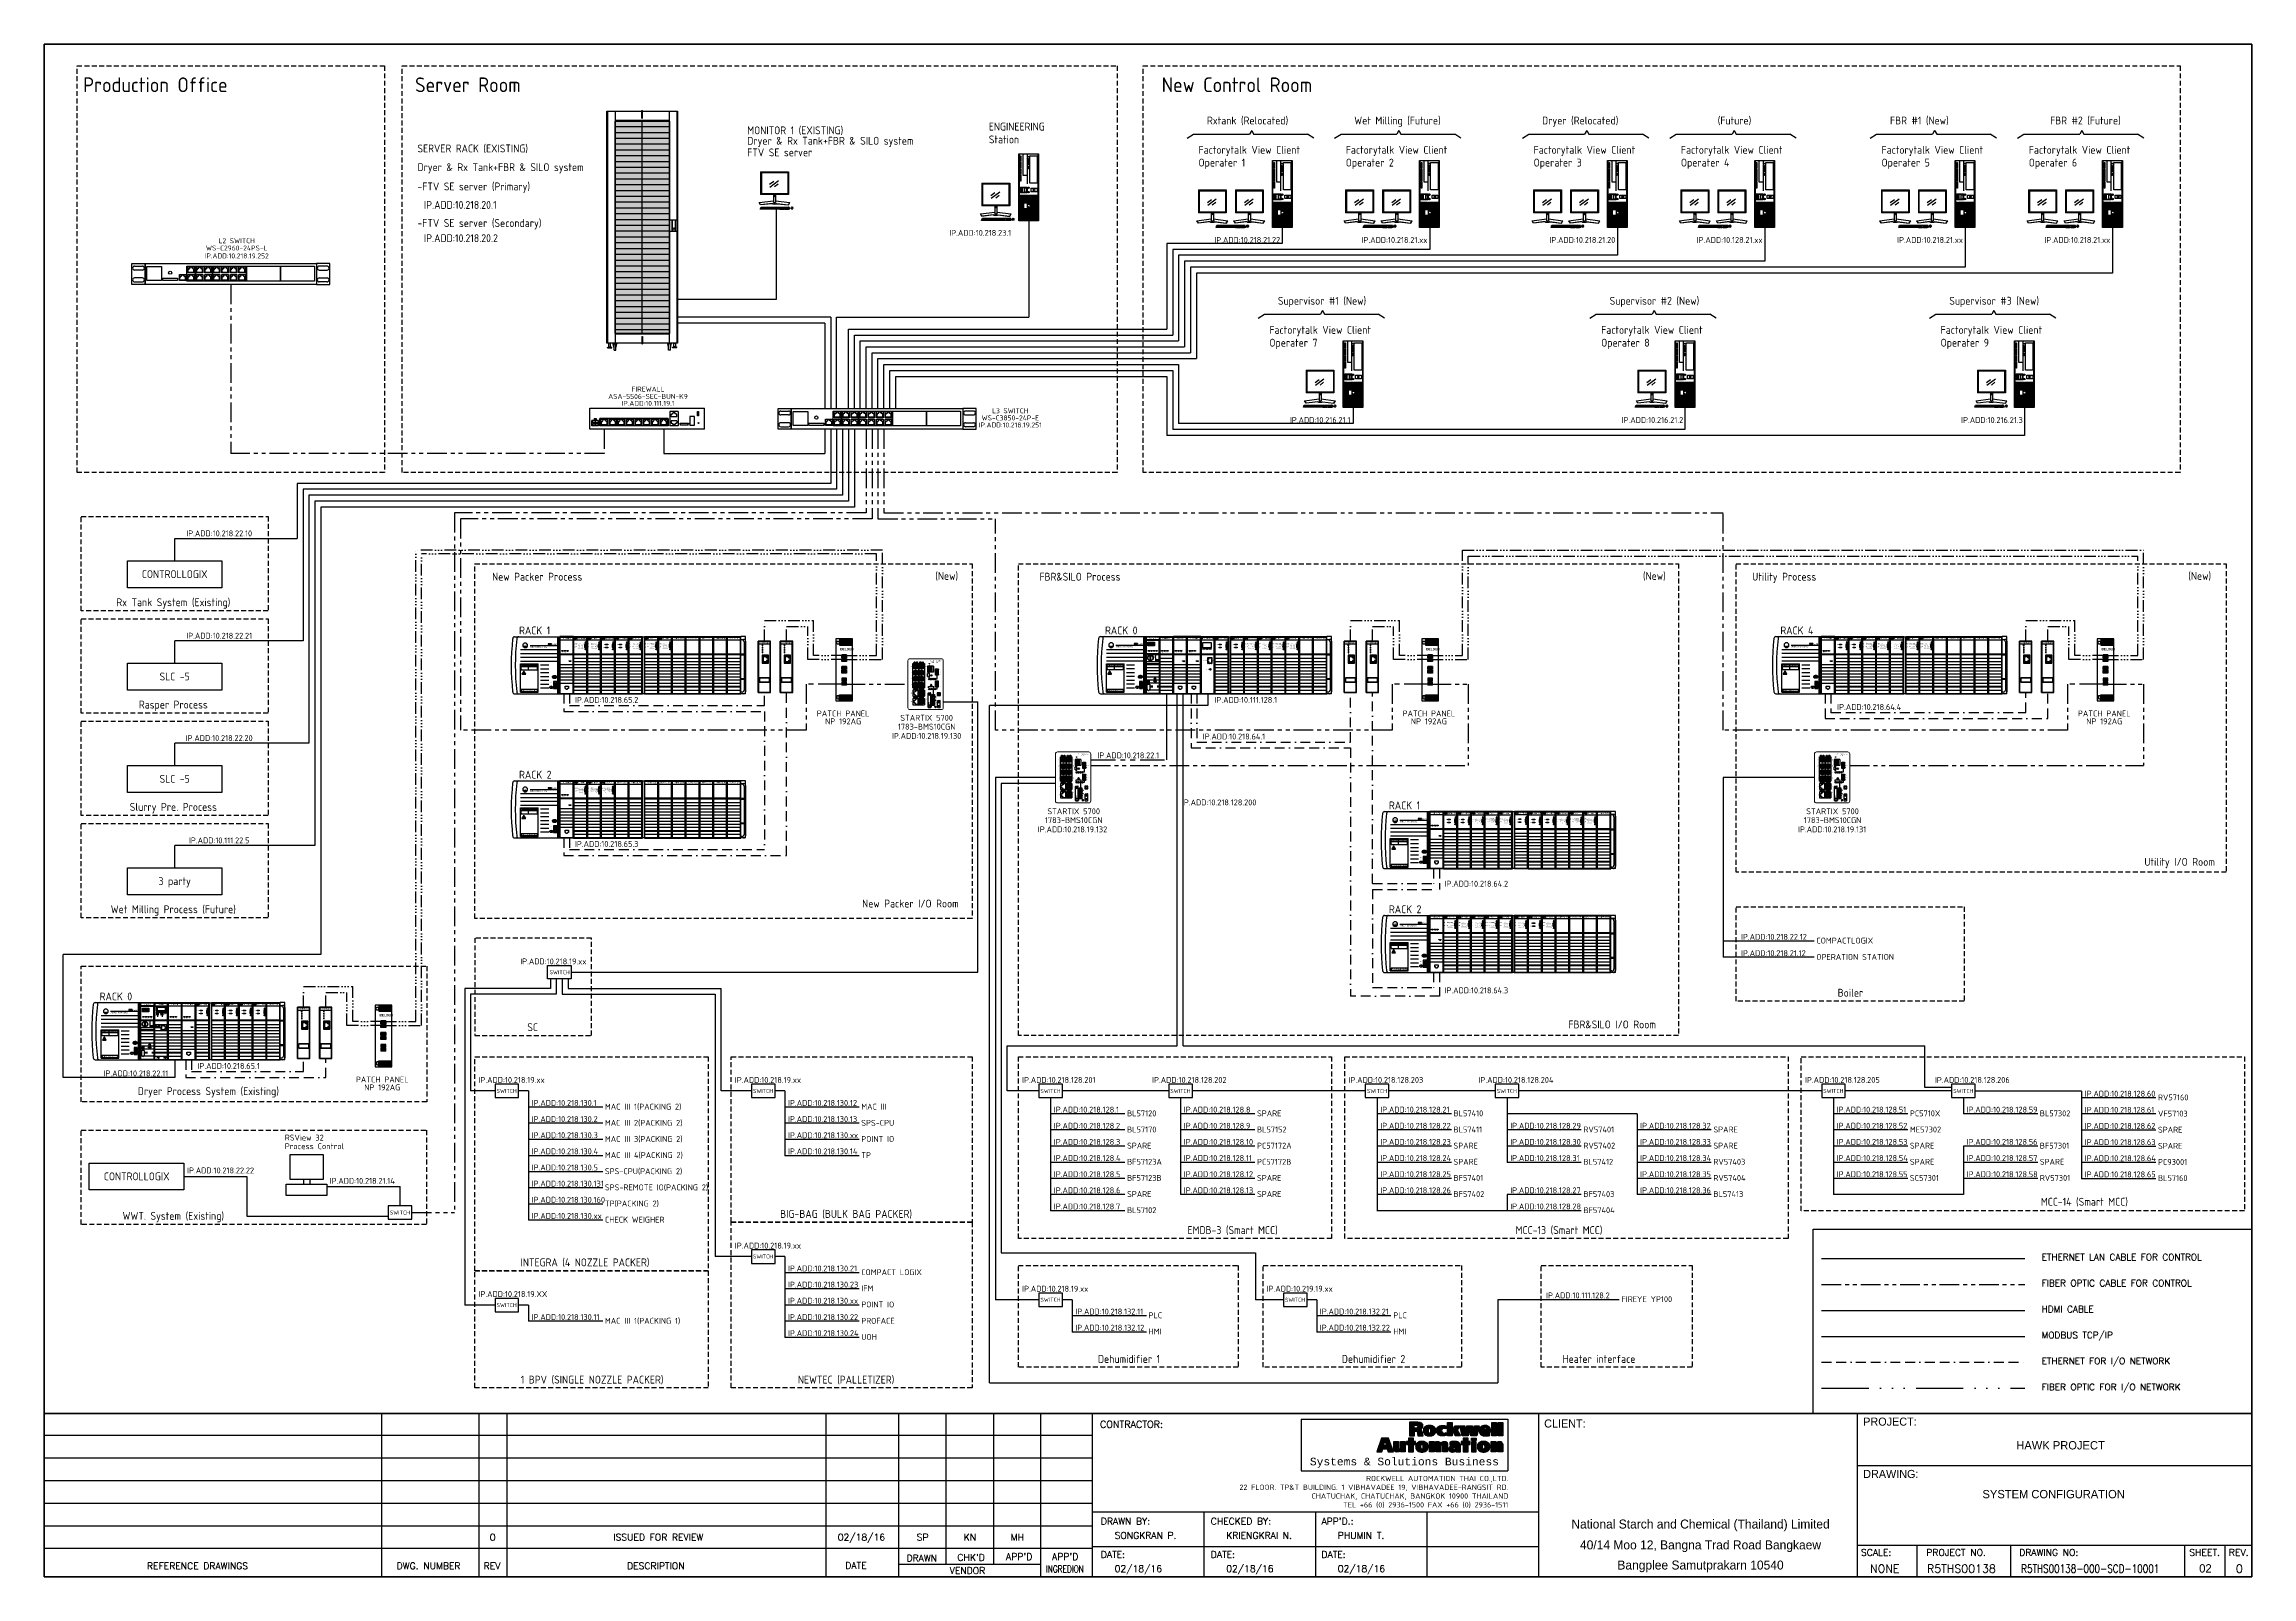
# Model space of a CAD drawing. Header units: inches. Extents: x -3706 to 19254, y 6721 to 14509.
# Drawn here: x 8041 to 19254, y 6721 to 14509 of the extents above; entities that cross this region are included whole.
import ezdxf
from ezdxf.enums import TextEntityAlignment as Align

# ---------------------------------------------------------------- set-up
doc = ezdxf.new("R2010")
doc.units = ezdxf.units.IN
doc.header["$LTSCALE"] = 100
doc.header["$MEASUREMENT"] = 0
for name, pattern in [('ACAD_ISO14W100', [24, 12, -3, 0, -3, 0, -3, 0, -3]), ('BORDER', [1.75, 0.5, -0.25, 0.5, -0.25, 0, -0.25]), ('HIDDEN', [0.375, 0.25, -0.125]), ('PHANTOM', [2.5, 1.25, -0.25, 0.25, -0.25, 0.25, -0.25])]:
    doc.linetypes.add(name, pattern=pattern)
for name, color, linetype in [('ASHADE', 7, 'Continuous'), ('CLOUD', 2, 'Continuous'), ('GT_1', 9, 'Continuous'), ('HELPPOINT', 7, 'Continuous'), ('MEMBER', 7, 'Continuous'), ('NOTATIONS', 7, 'Continuous'), ('RA_LOGO', 2, 'Continuous'), ('STEXT', 2, 'Continuous'), ('TITLE_BOX', 7, 'Continuous')]:
    doc.layers.add(name, color=color, linetype=linetype)
doc.styles.add('ALLEN', font='swissi.ttf', dxfattribs={"width": 1.5})
doc.styles.add('BOLD', font='monos.ttf')
doc.styles.add('HTX11', font='O8111901')
doc.styles.add('ISO3098B', font='iso3098b.shx')
doc.styles.add('ROMANS', font='romans', dxfattribs={"height": 3})
doc.styles.add('STYLE1', font='isocp2.shx', dxfattribs={"height": 25})
doc.styles.add('T1', font='browa.ttf', dxfattribs={"height": 1000})
doc.linetypes.add('FENCELINE1', pattern='A,0.25,-0.1,[133,ltypeshp.shx,S=0.1,R=0,X=-0.1,Y=0],-0.1,1', length=1.45)
doc.linetypes.add('ZIGZAG', pattern='A,0.0001,-0.2,[131,ltypeshp.shx,S=0.2,R=0,X=-0.2,Y=0],-0.4,[131,ltypeshp.shx,S=0.2,R=180,X=0.2,Y=0],-0.2', length=0.8001)

# ---------------------------------------------------------------- blocks, each defined once
blk = doc.blocks.new('ethernet')
at = {"color": 0}
for p, q in [((-18422, -8030.1), (-18402, -8030.1)), ((-18402, -8040.1), (-18422, -8040.1)), ((-18402, -8059.9), (-18422, -8059.9)), ((-18422, -8069.9), (-18402, -8069.9)), ((-18263.8, -8037.6), (-18261.4, -8037.6)), ((-18263.8, -8046), (-18263.8, -8037.6)), ((-18249.4, -8046), (-18263.8, -8046)), ((-18263.8, -8057.1), (-18261.4, -8057.1)), ((-18263.8, -8065.5), (-18263.8, -8057.1)), ((-18249.4, -8065.5), (-18263.8, -8065.5)), ((-18261.4, -8035.2), (-18259, -8035.2)), ((-18261.4, -8037.6), (-18261.4, -8035.2)), ((-18261.4, -8054.7), (-18259, -8054.7)), ((-18261.4, -8057.1), (-18261.4, -8054.7)), ((-18254.2, -8032.8), (-18259, -8032.8)), ((-18259, -8035.2), (-18259, -8032.8)), ((-18254.2, -8052.3), (-18259, -8052.3)), ((-18259, -8054.7), (-18259, -8052.3)), ((-18254.2, -8035.2), (-18254.2, -8032.8)), ((-18251.8, -8035.2), (-18254.2, -8035.2)), ((-18254.2, -8054.7), (-18254.2, -8052.3)), ((-18251.8, -8054.7), (-18254.2, -8054.7)), ((-18251.8, -8037.6), (-18251.8, -8035.2)), ((-18249.4, -8037.6), (-18251.8, -8037.6)), ((-18251.8, -8057.1), (-18251.8, -8054.7)), ((-18249.4, -8057.1), (-18251.8, -8057.1)), ((-18249.4, -8046), (-18249.4, -8037.6)), ((-18249.4, -8065.5), (-18249.4, -8057.1)), ((-18242.2, -8037.6), (-18239.8, -8037.6)), ((-18242.2, -8046), (-18242.2, -8037.6)), ((-18227.8, -8046), (-18242.2, -8046)), ((-18242.2, -8057.1), (-18239.8, -8057.1)), ((-18242.2, -8065.5), (-18242.2, -8057.1)), ((-18227.8, -8065.5), (-18242.2, -8065.5)), ((-18239.8, -8035.2), (-18237.4, -8035.2)), ((-18239.8, -8037.6), (-18239.8, -8035.2)), ((-18239.8, -8054.7), (-18237.4, -8054.7)), ((-18239.8, -8057.1), (-18239.8, -8054.7)), ((-18232.6, -8032.8), (-18237.4, -8032.8)), ((-18237.4, -8035.2), (-18237.4, -8032.8)), ((-18232.6, -8052.3), (-18237.4, -8052.3)), ((-18237.4, -8054.7), (-18237.4, -8052.3)), ((-18232.6, -8035.2), (-18232.6, -8032.8)), ((-18230.2, -8035.2), (-18232.6, -8035.2)), ((-18232.6, -8054.7), (-18232.6, -8052.3)), ((-18230.2, -8054.7), (-18232.6, -8054.7)), ((-18230.2, -8037.6), (-18230.2, -8035.2)), ((-18227.8, -8037.6), (-18230.2, -8037.6)), ((-18230.2, -8057.1), (-18230.2, -8054.7)), ((-18227.8, -8057.1), (-18230.2, -8057.1)), ((-18227.8, -8046), (-18227.8, -8037.6)), ((-18227.8, -8065.5), (-18227.8, -8057.1)), ((-17932.8, -8030.1), (-17952.8, -8030.1)), ((-17952.8, -8040.1), (-17932.8, -8040.1)), ((-17952.8, -8059.9), (-17932.8, -8059.9)), ((-17932.8, -8069.9), (-17952.8, -8069.9))]:
    blk.add_line(p, q, dxfattribs=at)
at = {"color": 5}
for p, q in [((-18307, -8057.1), (-18304.6, -8057.1)), ((-18307, -8065.5), (-18307, -8057.1)), ((-18292.6, -8065.5), (-18307, -8065.5)), ((-18304.6, -8054.7), (-18302.2, -8054.7)), ((-18304.6, -8057.1), (-18304.6, -8054.7)), ((-18297.4, -8052.3), (-18302.2, -8052.3)), ((-18302.2, -8054.7), (-18302.2, -8052.3)), ((-18297.4, -8054.7), (-18297.4, -8052.3)), ((-18295, -8054.7), (-18297.4, -8054.7)), ((-18295, -8057.1), (-18295, -8054.7)), ((-18292.6, -8057.1), (-18295, -8057.1)), ((-18292.6, -8065.5), (-18292.6, -8057.1))]:
    blk.add_line(p, q, dxfattribs=at)
at = {"color": 6}
for p, q in [((-18285.4, -8037.6), (-18283, -8037.6)), ((-18285.4, -8046), (-18285.4, -8037.6)), ((-18271, -8046), (-18285.4, -8046)), ((-18285.4, -8057.1), (-18283, -8057.1)), ((-18285.4, -8065.5), (-18285.4, -8057.1)), ((-18271, -8065.5), (-18285.4, -8065.5)), ((-18283, -8035.2), (-18280.6, -8035.2)), ((-18283, -8037.6), (-18283, -8035.2)), ((-18283, -8054.7), (-18280.6, -8054.7)), ((-18283, -8057.1), (-18283, -8054.7)), ((-18275.8, -8032.8), (-18280.6, -8032.8)), ((-18280.6, -8035.2), (-18280.6, -8032.8)), ((-18275.8, -8052.3), (-18280.6, -8052.3)), ((-18280.6, -8054.7), (-18280.6, -8052.3)), ((-18275.8, -8035.2), (-18275.8, -8032.8)), ((-18273.4, -8035.2), (-18275.8, -8035.2)), ((-18275.8, -8054.7), (-18275.8, -8052.3)), ((-18273.4, -8054.7), (-18275.8, -8054.7)), ((-18273.4, -8037.6), (-18273.4, -8035.2)), ((-18271, -8037.6), (-18273.4, -8037.6)), ((-18273.4, -8057.1), (-18273.4, -8054.7)), ((-18271, -8057.1), (-18273.4, -8057.1)), ((-18271, -8046), (-18271, -8037.6)), ((-18271, -8065.5), (-18271, -8057.1))]:
    blk.add_line(p, q, dxfattribs=at)
at = {"color": 1}
for p, q in [((-18220.6, -8037.6), (-18218.2, -8037.6)), ((-18220.6, -8046), (-18220.6, -8037.6)), ((-18206.2, -8046), (-18220.6, -8046)), ((-18220.6, -8057.1), (-18218.2, -8057.1)), ((-18220.6, -8065.5), (-18220.6, -8057.1)), ((-18206.2, -8065.5), (-18220.6, -8065.5)), ((-18218.2, -8035.2), (-18215.8, -8035.2)), ((-18218.2, -8037.6), (-18218.2, -8035.2)), ((-18218.2, -8054.7), (-18215.8, -8054.7)), ((-18218.2, -8057.1), (-18218.2, -8054.7)), ((-18211, -8032.8), (-18215.8, -8032.8)), ((-18215.8, -8035.2), (-18215.8, -8032.8)), ((-18211, -8052.3), (-18215.8, -8052.3)), ((-18215.8, -8054.7), (-18215.8, -8052.3)), ((-18211, -8035.2), (-18211, -8032.8)), ((-18208.6, -8035.2), (-18211, -8035.2)), ((-18211, -8054.7), (-18211, -8052.3)), ((-18208.6, -8054.7), (-18211, -8054.7)), ((-18208.6, -8037.6), (-18208.6, -8035.2)), ((-18206.2, -8037.6), (-18208.6, -8037.6)), ((-18208.6, -8057.1), (-18208.6, -8054.7)), ((-18206.2, -8057.1), (-18208.6, -8057.1)), ((-18206.2, -8046), (-18206.2, -8037.6)), ((-18206.2, -8065.5), (-18206.2, -8057.1)), ((-18199.1, -8037.6), (-18196.7, -8037.6)), ((-18199.1, -8046), (-18199.1, -8037.6)), ((-18184.7, -8046), (-18199.1, -8046)), ((-18199.1, -8057.1), (-18196.7, -8057.1)), ((-18199.1, -8065.5), (-18199.1, -8057.1)), ((-18184.7, -8065.5), (-18199.1, -8065.5)), ((-18196.7, -8035.2), (-18194.3, -8035.2)), ((-18196.7, -8037.6), (-18196.7, -8035.2)), ((-18196.7, -8054.7), (-18194.3, -8054.7)), ((-18196.7, -8057.1), (-18196.7, -8054.7)), ((-18189.5, -8032.8), (-18194.3, -8032.8)), ((-18194.3, -8035.2), (-18194.3, -8032.8)), ((-18189.5, -8052.3), (-18194.3, -8052.3)), ((-18194.3, -8054.7), (-18194.3, -8052.3)), ((-18189.5, -8035.2), (-18189.5, -8032.8)), ((-18187.1, -8035.2), (-18189.5, -8035.2)), ((-18189.5, -8054.7), (-18189.5, -8052.3)), ((-18187.1, -8054.7), (-18189.5, -8054.7)), ((-18187.1, -8037.6), (-18187.1, -8035.2)), ((-18184.7, -8037.6), (-18187.1, -8037.6)), ((-18187.1, -8057.1), (-18187.1, -8054.7)), ((-18184.7, -8057.1), (-18187.1, -8057.1)), ((-18184.7, -8046), (-18184.7, -8037.6)), ((-18184.7, -8065.5), (-18184.7, -8057.1)), ((-18177.5, -8037.6), (-18175.1, -8037.6)), ((-18177.5, -8046), (-18177.5, -8037.6)), ((-18163.1, -8046), (-18177.5, -8046)), ((-18177.5, -8057.1), (-18175.1, -8057.1)), ((-18177.5, -8065.5), (-18177.5, -8057.1)), ((-18163.1, -8065.5), (-18177.5, -8065.5)), ((-18175.1, -8035.2), (-18172.7, -8035.2)), ((-18175.1, -8037.6), (-18175.1, -8035.2)), ((-18175.1, -8054.7), (-18172.7, -8054.7)), ((-18175.1, -8057.1), (-18175.1, -8054.7)), ((-18167.9, -8032.8), (-18172.7, -8032.8)), ((-18172.7, -8035.2), (-18172.7, -8032.8)), ((-18167.9, -8052.3), (-18172.7, -8052.3)), ((-18172.7, -8054.7), (-18172.7, -8052.3)), ((-18167.9, -8035.2), (-18167.9, -8032.8)), ((-18165.5, -8035.2), (-18167.9, -8035.2)), ((-18167.9, -8054.7), (-18167.9, -8052.3)), ((-18165.5, -8054.7), (-18167.9, -8054.7)), ((-18165.5, -8037.6), (-18165.5, -8035.2)), ((-18163.1, -8037.6), (-18165.5, -8037.6)), ((-18165.5, -8057.1), (-18165.5, -8054.7)), ((-18163.1, -8057.1), (-18165.5, -8057.1)), ((-18163.1, -8046), (-18163.1, -8037.6)), ((-18163.1, -8065.5), (-18163.1, -8057.1)), ((-18155.9, -8037.6), (-18153.5, -8037.6)), ((-18155.9, -8046), (-18155.9, -8037.6)), ((-18141.5, -8046), (-18155.9, -8046)), ((-18155.9, -8057.1), (-18153.5, -8057.1)), ((-18155.9, -8065.5), (-18155.9, -8057.1)), ((-18141.5, -8065.5), (-18155.9, -8065.5)), ((-18153.5, -8035.2), (-18151.1, -8035.2)), ((-18153.5, -8037.6), (-18153.5, -8035.2)), ((-18153.5, -8054.7), (-18151.1, -8054.7)), ((-18153.5, -8057.1), (-18153.5, -8054.7)), ((-18146.3, -8032.8), (-18151.1, -8032.8)), ((-18151.1, -8035.2), (-18151.1, -8032.8)), ((-18146.3, -8052.3), (-18151.1, -8052.3)), ((-18151.1, -8054.7), (-18151.1, -8052.3)), ((-18146.3, -8035.2), (-18146.3, -8032.8)), ((-18143.9, -8035.2), (-18146.3, -8035.2)), ((-18146.3, -8054.7), (-18146.3, -8052.3)), ((-18143.9, -8054.7), (-18146.3, -8054.7)), ((-18143.9, -8037.6), (-18143.9, -8035.2)), ((-18141.5, -8037.6), (-18143.9, -8037.6)), ((-18143.9, -8057.1), (-18143.9, -8054.7)), ((-18141.5, -8057.1), (-18143.9, -8057.1)), ((-18141.5, -8046), (-18141.5, -8037.6)), ((-18141.5, -8065.5), (-18141.5, -8057.1))]:
    blk.add_line(p, q, dxfattribs=at)
at = {"color": 0}
for points in [[(-18395.2, -8076.5), (-18428.8, -8076.5), (-18428.8, -8023.4), (-18395.2, -8023.4)], [(-18267.4, -8030.4), (-18224.2, -8030.4), (-18224.2, -8068.1), (-18267.4, -8068.1)], [(-18248.2, -8047.3), (-18265, -8047.3), (-18265, -8031.7), (-18248.2, -8031.7)], [(-18248.2, -8066.8), (-18265, -8066.8), (-18265, -8051.2), (-18248.2, -8051.2)], [(-18226.6, -8047.3), (-18243.4, -8047.3), (-18243.4, -8031.7), (-18226.6, -8031.7)], [(-18226.6, -8066.8), (-18243.4, -8066.8), (-18243.4, -8051.2), (-18226.6, -8051.2)], [(-17959.6, -8076.5), (-17926, -8076.5), (-17926, -8023.4), (-17959.6, -8023.4)]]:
    blk.add_lwpolyline(points, close=True, dxfattribs=at)
at = {"color": 1}
for points in [[(-18395.2, -8023.4), (-17959.6, -8023.4), (-17959.6, -8076.5), (-18395.2, -8076.5)], [(-18224.2, -8030.4), (-18137.9, -8030.4), (-18137.9, -8068.1), (-18224.2, -8068.1)], [(-18205, -8047.3), (-18221.8, -8047.3), (-18221.8, -8031.7), (-18205, -8031.7)], [(-18205, -8066.8), (-18221.8, -8066.8), (-18221.8, -8051.2), (-18205, -8051.2)], [(-18183.5, -8047.3), (-18200.3, -8047.3), (-18200.3, -8031.7), (-18183.5, -8031.7)], [(-18183.5, -8066.8), (-18200.3, -8066.8), (-18200.3, -8051.2), (-18183.5, -8051.2)], [(-18161.9, -8047.3), (-18178.7, -8047.3), (-18178.7, -8031.7), (-18161.9, -8031.7)], [(-18161.9, -8066.8), (-18178.7, -8066.8), (-18178.7, -8051.2), (-18161.9, -8051.2)], [(-18140.3, -8047.3), (-18157.1, -8047.3), (-18157.1, -8031.7), (-18140.3, -8031.7)], [(-18140.3, -8066.8), (-18157.1, -8066.8), (-18157.1, -8051.2), (-18140.3, -8051.2)]]:
    blk.add_lwpolyline(points, close=True, dxfattribs=at)
at = {"color": 4}
for points in [[(-18353.3, -8066.8), (-18390.6, -8066.8), (-18390.6, -8031.3), (-18353.3, -8031.3)], [(-18137.9, -8030.4), (-18051.5, -8030.4), (-18051.5, -8068.1), (-18137.9, -8068.1)], [(-18051.5, -8030.4), (-17965.2, -8030.4), (-17965.2, -8068.1), (-18051.5, -8068.1)]]:
    blk.add_lwpolyline(points, close=True, dxfattribs=at)
at = {"color": 3}
blk.add_lwpolyline([(-18312.5, -8066.8), (-18350.5, -8066.8), (-18350.5, -8060.7), (-18312.5, -8060.7)], close=True, dxfattribs=at)
at = {"color": 5}
blk.add_lwpolyline([(-18291.4, -8066.8), (-18308.2, -8066.8), (-18308.2, -8051.2), (-18291.4, -8051.2)], close=True, dxfattribs=at)
at = {"color": 6}
for points in [[(-18289, -8030.4), (-18267.4, -8030.4), (-18267.4, -8068.1), (-18289, -8068.1)], [(-18269.8, -8047.3), (-18286.6, -8047.3), (-18286.6, -8031.7), (-18269.8, -8031.7)], [(-18269.8, -8066.8), (-18286.6, -8066.8), (-18286.6, -8051.2), (-18269.8, -8051.2)]]:
    blk.add_lwpolyline(points, close=True, dxfattribs=at)
at = {"color": 1}
blk.add_circle((-18331.5, -8046.7), 4.11, dxfattribs=at)
at = {"color": 0}
for centre, start, end in [((-18422, -8035.1), 90, 270), ((-18422, -8064.9), 90, 270), ((-18402, -8035.1), 270, 90), ((-18402, -8064.9), 270, 90), ((-17952.8, -8035.1), 90, 270), ((-17952.8, -8064.9), 90, 270), ((-17932.8, -8035.1), 270, 90), ((-17932.8, -8064.9), 270, 90)]:
    blk.add_arc(centre, 5, start, end, dxfattribs=at)
blk = doc.blocks.new('RA_LOGO1')
at = {"layer": 'RA_LOGO', "linetype": 'Continuous'}
h = blk.add_hatch(color=1, dxfattribs=at)
h.paths.add_polyline_path([(0.987, 0.539), (1.017, 0.539), (1.033, 0.538), (1.046, 0.533), (1.055, 0.521), (1.061, 0.505), (1.065, 0.484), (1.068, 0.461), (1.071, 0.439), (1.074, 0.42), (1.213, 0.42), (1.207, 0.439), (1.203, 0.46), (1.199, 0.482), (1.195, 0.504), (1.189, 0.526), (1.18, 0.545), (1.166, 0.562), (1.147, 0.575), (1.12, 0.583), (1.142, 0.59), (1.16, 0.598), (1.175, 0.609), (1.188, 0.621), (1.197, 0.637), (1.203, 0.655), (1.205, 0.677), (1.204, 0.694), (1.2, 0.709), (1.194, 0.723), (1.185, 0.734), (1.175, 0.744), (1.162, 0.752), (1.147, 0.759), (1.131, 0.763), (1.112, 0.767), (1.092, 0.769), (1.07, 0.77), (0.853, 0.77), (0.853, 0.42), (0.987, 0.42)])
h.paths.add_polyline_path([(0.981, 0.617), (0.981, 0.692), (1.018, 0.692), (1.044, 0.689), (1.063, 0.679), (1.071, 0.656), (1.066, 0.635), (1.054, 0.623), (1.036, 0.618), (1.016, 0.617)], flags=16)
h = blk.add_hatch(color=1, dxfattribs=at)
h.paths.add_polyline_path([(1.3, 0.676), (1.285, 0.67), (1.271, 0.663), (1.258, 0.654), (1.247, 0.644), (1.238, 0.633), (1.23, 0.62), (1.225, 0.606), (1.22, 0.591), (1.218, 0.574), (1.217, 0.556), (1.218, 0.538), (1.22, 0.522), (1.224, 0.506), (1.229, 0.492), (1.235, 0.479), (1.243, 0.467), (1.253, 0.456), (1.264, 0.447), (1.276, 0.438), (1.29, 0.431), (1.305, 0.425), (1.321, 0.421), (1.339, 0.417), (1.358, 0.415), (1.378, 0.415), (1.399, 0.415), (1.418, 0.417), (1.435, 0.421), (1.452, 0.425), (1.467, 0.431), (1.481, 0.438), (1.493, 0.447), (1.504, 0.456), (1.514, 0.467), (1.522, 0.479), (1.528, 0.492), (1.534, 0.506), (1.537, 0.522), (1.54, 0.538), (1.54, 0.556), (1.539, 0.574), (1.537, 0.591), (1.533, 0.606), (1.527, 0.62), (1.519, 0.633), (1.51, 0.644), (1.499, 0.654), (1.486, 0.663), (1.472, 0.67), (1.456, 0.676), (1.439, 0.681), (1.42, 0.684), (1.4, 0.686), (1.378, 0.687), (1.357, 0.686), (1.336, 0.684), (1.317, 0.681)])
h.paths.add_polyline_path([(1.36, 0.605), (1.378, 0.612), (1.396, 0.605), (1.404, 0.584), (1.406, 0.556), (1.405, 0.529), (1.401, 0.508), (1.393, 0.494), (1.378, 0.49), (1.364, 0.494), (1.356, 0.508), (1.352, 0.529), (1.351, 0.556), (1.353, 0.584)], flags=16)
for color, points in [(1, [(1.697, 0.575), (1.705, 0.591), (1.718, 0.603), (1.735, 0.61), (1.756, 0.612), (1.778, 0.61), (1.796, 0.606), (1.813, 0.599), (1.813, 0.676), (1.793, 0.681), (1.771, 0.684), (1.748, 0.686), (1.721, 0.687), (1.699, 0.686), (1.679, 0.684), (1.66, 0.681), (1.643, 0.676), (1.627, 0.67), (1.613, 0.663), (1.601, 0.654), (1.59, 0.644), (1.581, 0.633), (1.573, 0.62), (1.567, 0.606), (1.563, 0.591), (1.561, 0.574), (1.56, 0.556), (1.56, 0.538), (1.563, 0.522), (1.566, 0.506), (1.572, 0.492), (1.578, 0.479), (1.586, 0.467), (1.596, 0.456), (1.607, 0.447), (1.619, 0.438), (1.632, 0.431), (1.648, 0.425), (1.664, 0.421), (1.682, 0.417), (1.701, 0.415), (1.721, 0.415), (1.748, 0.415), (1.772, 0.418), (1.794, 0.422), (1.815, 0.428), (1.815, 0.505), (1.797, 0.496), (1.778, 0.491), (1.756, 0.49), (1.735, 0.492), (1.718, 0.5), (1.705, 0.514), (1.697, 0.531), (1.694, 0.554)]), (1, [(2.233, 0.42), (2.391, 0.42), (2.423, 0.598), (2.424, 0.598), (2.455, 0.42), (2.612, 0.42), (2.671, 0.681), (2.556, 0.681), (2.533, 0.511), (2.532, 0.511), (2.503, 0.681), (2.351, 0.681), (2.324, 0.511), (2.323, 0.511), (2.298, 0.681), (2.174, 0.681)]), (1, [(3.007, 0.42), (3.13, 0.42), (3.13, 0.769), (3.007, 0.769)]), (1, [(3.292, 0.769), (3.169, 0.769), (3.169, 0.42), (3.292, 0.42)]), (252, [(0.745, 0.265), (0.617, 0.265), (0.617, 0.112), (0.617, 0.096), (0.611, 0.082), (0.594, 0.076), (0.579, 0.082), (0.573, 0.096), (0.572, 0.112), (0.572, 0.265), (0.444, 0.265), (0.444, 0.081), (0.445, 0.062), (0.449, 0.046), (0.455, 0.031), (0.465, 0.018), (0.478, 0.008), (0.494, 0.001), (0.513, -0.004), (0.537, -0.006), (0.558, -0.004), (0.579, 0.001), (0.597, 0.011), (0.612, 0.026), (0.625, 0.047), (0.625, 0), (0.745, 0)]), (252, [(0.956, 0.191), (1.011, 0.191), (1.011, 0.265), (0.956, 0.265), (0.956, 0.355), (0.828, 0.355), (0.828, 0.265), (0.774, 0.265), (0.774, 0.191), (0.828, 0.191), (0.828, 0), (0.956, 0)]), (252, [(1.505, 0.153), (1.505, 0.169), (1.511, 0.183), (1.528, 0.189), (1.543, 0.183), (1.549, 0.169), (1.55, 0.153), (1.55, 0), (1.678, 0), (1.678, 0.153), (1.679, 0.169), (1.685, 0.183), (1.701, 0.189), (1.717, 0.183), (1.723, 0.169), (1.724, 0.153), (1.724, 0), (1.852, 0), (1.852, 0.159), (1.851, 0.173), (1.851, 0.187), (1.85, 0.202), (1.847, 0.215), (1.843, 0.228), (1.836, 0.24), (1.827, 0.25), (1.816, 0.259), (1.8, 0.265), (1.781, 0.269), (1.758, 0.271), (1.738, 0.269), (1.717, 0.264), (1.698, 0.255), (1.682, 0.242), (1.672, 0.225), (1.663, 0.242), (1.649, 0.255), (1.631, 0.264), (1.61, 0.269), (1.589, 0.271), (1.57, 0.27), (1.551, 0.266), (1.535, 0.259), (1.52, 0.249), (1.508, 0.236), (1.497, 0.217), (1.497, 0.265), (1.377, 0.265), (1.377, 0), (1.505, 0)]), (252, [(2.257, 0), (2.386, 0), (2.386, 0.191), (2.441, 0.191), (2.441, 0.265), (2.386, 0.265), (2.386, 0.355), (2.257, 0.355), (2.257, 0.265), (2.203, 0.265), (2.203, 0.191), (2.257, 0.191)]), (252, [(3.117, 0.153), (3.117, 0.169), (3.123, 0.183), (3.14, 0.189), (3.155, 0.183), (3.161, 0.169), (3.162, 0.153), (3.162, 0), (3.29, 0), (3.29, 0.184), (3.289, 0.203), (3.285, 0.219), (3.279, 0.234), (3.269, 0.247), (3.256, 0.257), (3.24, 0.265), (3.221, 0.269), (3.197, 0.271), (3.176, 0.269), (3.155, 0.263), (3.137, 0.253), (3.122, 0.239), (3.109, 0.217), (3.109, 0.265), (2.989, 0.265), (2.989, 0), (3.117, 0)])]:
    blk.add_hatch(color=color, dxfattribs=at).paths.add_polyline_path(points)
h = blk.add_hatch(color=1, dxfattribs=at)
h.paths.add_polyline_path([(1.973, 0.769), (1.847, 0.769), (1.847, 0.42), (1.973, 0.42), (1.973, 0.566)])
h.paths.add_polyline_path([(1.974, 0.566), (2.045, 0.42), (2.187, 0.42), (2.101, 0.566), (2.173, 0.681), (2.036, 0.681)])
h = blk.add_hatch(color=1, dxfattribs=at)
h.paths.add_polyline_path([(2.817, 0.415), (2.838, 0.415), (2.859, 0.415), (2.88, 0.416), (2.901, 0.418), (2.92, 0.421), (2.938, 0.425), (2.956, 0.43), (2.956, 0.497), (2.939, 0.49), (2.918, 0.485), (2.895, 0.482), (2.87, 0.481), (2.849, 0.482), (2.83, 0.485), (2.815, 0.493), (2.804, 0.504), (2.8, 0.521), (2.975, 0.521), (2.975, 0.536), (2.974, 0.555), (2.972, 0.572), (2.969, 0.589), (2.965, 0.605), (2.96, 0.619), (2.953, 0.632), (2.944, 0.645), (2.934, 0.655), (2.922, 0.665), (2.909, 0.673), (2.894, 0.679), (2.877, 0.683), (2.858, 0.686), (2.838, 0.687), (2.816, 0.686), (2.795, 0.684), (2.777, 0.681), (2.759, 0.676), (2.744, 0.67), (2.73, 0.663), (2.717, 0.654), (2.706, 0.644), (2.697, 0.633), (2.69, 0.62), (2.684, 0.606), (2.679, 0.591), (2.677, 0.574), (2.676, 0.556), (2.677, 0.538), (2.679, 0.522), (2.683, 0.507), (2.688, 0.492), (2.694, 0.479), (2.702, 0.467), (2.712, 0.456), (2.723, 0.447), (2.735, 0.438), (2.749, 0.431), (2.764, 0.425), (2.78, 0.421), (2.798, 0.417)])
h.paths.add_polyline_path([(2.799, 0.576), (2.801, 0.598), (2.811, 0.618), (2.834, 0.627), (2.855, 0.618), (2.864, 0.598), (2.865, 0.576)], flags=16)
h = blk.add_hatch(color=252, dxfattribs=at)
h.paths.add_polyline_path([(0.272, 0.077), (0.296, 0), (0.439, 0), (0.312, 0.355), (0.124, 0.355), (0, 0), (0.136, 0), (0.158, 0.077)])
h.paths.add_polyline_path([(0.255, 0.162), (0.177, 0.162), (0.216, 0.28)], flags=16)
h = blk.add_hatch(color=252, dxfattribs=at)
h.paths.add_polyline_path([(1.14, -0.003), (1.159, -0.005), (1.18, -0.006), (1.201, -0.005), (1.22, -0.003), (1.238, 0), (1.255, 0.005), (1.27, 0.011), (1.284, 0.018), (1.297, 0.027), (1.308, 0.036), (1.317, 0.047), (1.326, 0.06), (1.333, 0.073), (1.338, 0.087), (1.342, 0.103), (1.344, 0.12), (1.345, 0.137), (1.344, 0.156), (1.341, 0.173), (1.337, 0.188), (1.331, 0.203), (1.323, 0.216), (1.313, 0.227), (1.302, 0.238), (1.29, 0.246), (1.275, 0.254), (1.259, 0.26), (1.242, 0.265), (1.223, 0.268), (1.202, 0.27), (1.18, 0.271), (1.158, 0.27), (1.137, 0.268), (1.118, 0.265), (1.101, 0.26), (1.085, 0.254), (1.071, 0.246), (1.058, 0.238), (1.047, 0.227), (1.038, 0.216), (1.03, 0.203), (1.024, 0.188), (1.02, 0.173), (1.017, 0.156), (1.016, 0.137), (1.017, 0.12), (1.019, 0.103), (1.023, 0.087), (1.028, 0.073), (1.035, 0.06), (1.043, 0.047), (1.053, 0.036), (1.064, 0.027), (1.076, 0.018), (1.09, 0.011), (1.105, 0.005), (1.122, 0)])
h.paths.add_polyline_path([(1.165, 0.075), (1.157, 0.089), (1.153, 0.111), (1.152, 0.137), (1.154, 0.166), (1.162, 0.187), (1.18, 0.195), (1.198, 0.187), (1.207, 0.166), (1.208, 0.137), (1.207, 0.111), (1.204, 0.089), (1.195, 0.075), (1.18, 0.07)], flags=16)
h = blk.add_hatch(color=252, dxfattribs=at)
h.paths.add_polyline_path([(1.883, 0.052), (1.889, 0.036), (1.899, 0.023), (1.911, 0.012), (1.926, 0.004), (1.942, -0.001), (1.96, -0.005), (1.978, -0.006), (1.999, -0.004), (2.019, 0.001), (2.037, 0.01), (2.052, 0.022), (2.065, 0.04), (2.065, 0), (2.184, 0), (2.184, 0.161), (2.183, 0.18), (2.179, 0.197), (2.173, 0.212), (2.165, 0.225), (2.155, 0.236), (2.144, 0.245), (2.131, 0.252), (2.117, 0.258), (2.102, 0.263), (2.086, 0.266), (2.07, 0.268), (2.054, 0.27), (2.038, 0.271), (2.022, 0.271), (1.995, 0.27), (1.973, 0.269), (1.953, 0.266), (1.933, 0.261), (1.911, 0.256), (1.911, 0.181), (1.932, 0.19), (1.954, 0.197), (1.977, 0.202), (2, 0.204), (2.019, 0.203), (2.037, 0.2), (2.053, 0.194), (2.063, 0.183), (2.067, 0.165), (2.053, 0.167), (2.036, 0.168), (2.018, 0.169), (2, 0.168), (1.983, 0.167), (1.965, 0.164), (1.948, 0.16), (1.933, 0.154), (1.918, 0.147), (1.906, 0.137), (1.896, 0.125), (1.888, 0.11), (1.883, 0.092), (1.881, 0.072)])
h.paths.add_polyline_path([(1.998, 0.086), (2.007, 0.106), (2.028, 0.115), (2.055, 0.116), (2.067, 0.116), (2.067, 0.108), (2.063, 0.086), (2.05, 0.068), (2.028, 0.061), (2.011, 0.064), (2.001, 0.072)], flags=16)
h = blk.add_hatch(color=252, dxfattribs=at)
h.paths.add_polyline_path([(2.471, 0), (2.599, 0), (2.599, 0.264), (2.471, 0.264)])
h.paths.add_polyline_path([(2.599, 0.296), (2.599, 0.355), (2.471, 0.355), (2.471, 0.296)])
h = blk.add_hatch(color=252, dxfattribs=at)
h.paths.add_polyline_path([(2.751, -0.003), (2.77, -0.005), (2.791, -0.006), (2.811, -0.005), (2.831, -0.003), (2.849, 0), (2.865, 0.005), (2.881, 0.011), (2.895, 0.018), (2.907, 0.027), (2.918, 0.036), (2.928, 0.047), (2.936, 0.06), (2.943, 0.073), (2.948, 0.087), (2.952, 0.103), (2.955, 0.12), (2.955, 0.137), (2.954, 0.156), (2.952, 0.173), (2.947, 0.188), (2.941, 0.203), (2.934, 0.216), (2.924, 0.227), (2.913, 0.238), (2.9, 0.246), (2.886, 0.254), (2.87, 0.26), (2.852, 0.265), (2.833, 0.268), (2.813, 0.27), (2.791, 0.271), (2.769, 0.27), (2.748, 0.268), (2.729, 0.265), (2.711, 0.26), (2.695, 0.254), (2.681, 0.246), (2.669, 0.238), (2.658, 0.227), (2.648, 0.216), (2.64, 0.203), (2.634, 0.188), (2.63, 0.173), (2.628, 0.156), (2.627, 0.137), (2.627, 0.12), (2.63, 0.103), (2.633, 0.087), (2.639, 0.073), (2.645, 0.06), (2.654, 0.047), (2.663, 0.036), (2.674, 0.027), (2.687, 0.018), (2.701, 0.011), (2.716, 0.005), (2.733, 0)])
h.paths.add_polyline_path([(2.776, 0.075), (2.768, 0.089), (2.764, 0.111), (2.763, 0.137), (2.765, 0.166), (2.773, 0.187), (2.791, 0.195), (2.809, 0.187), (2.817, 0.166), (2.819, 0.137), (2.818, 0.111), (2.814, 0.089), (2.806, 0.075), (2.791, 0.07)], flags=16)
at = {"layer": 'RA_LOGO', "color": 1, "linetype": 'Continuous'}
for points in [[(1.147, 0.759), (1.131, 0.763), (1.112, 0.767), (1.092, 0.769), (1.07, 0.77), (0.853, 0.77), (0.853, 0.42), (0.987, 0.42), (0.987, 0.539), (1.017, 0.539), (1.033, 0.538), (1.046, 0.533), (1.055, 0.521), (1.061, 0.505), (1.065, 0.484), (1.068, 0.461), (1.071, 0.439), (1.074, 0.42), (1.213, 0.42), (1.207, 0.439), (1.203, 0.46), (1.199, 0.482), (1.195, 0.504), (1.189, 0.526), (1.18, 0.545), (1.166, 0.562), (1.147, 0.575), (1.121, 0.583), (1.121, 0.584), (1.142, 0.59), (1.16, 0.598), (1.175, 0.609), (1.188, 0.621), (1.197, 0.637), (1.203, 0.655), (1.205, 0.677), (1.204, 0.694), (1.2, 0.709), (1.194, 0.723), (1.185, 0.734), (1.175, 0.744), (1.162, 0.752)], [(1.016, 0.617), (0.981, 0.617), (0.981, 0.692), (1.018, 0.692), (1.044, 0.689), (1.063, 0.679), (1.071, 0.656), (1.066, 0.635), (1.054, 0.623), (1.036, 0.618)], [(1.456, 0.676), (1.439, 0.681), (1.42, 0.684), (1.4, 0.686), (1.378, 0.687), (1.357, 0.686), (1.336, 0.684), (1.317, 0.681), (1.3, 0.676), (1.285, 0.67), (1.271, 0.663), (1.258, 0.654), (1.247, 0.644), (1.238, 0.633), (1.23, 0.62), (1.225, 0.606), (1.22, 0.591), (1.218, 0.574), (1.217, 0.556), (1.217, 0.556), (1.218, 0.538), (1.22, 0.522), (1.224, 0.506), (1.229, 0.492), (1.235, 0.479), (1.243, 0.467), (1.253, 0.456), (1.264, 0.447), (1.276, 0.438), (1.29, 0.431), (1.305, 0.425), (1.321, 0.421), (1.339, 0.417), (1.358, 0.415), (1.378, 0.415), (1.399, 0.415), (1.418, 0.417), (1.435, 0.421), (1.452, 0.425), (1.467, 0.431), (1.481, 0.438), (1.493, 0.447), (1.504, 0.456), (1.514, 0.467), (1.522, 0.479), (1.528, 0.492), (1.534, 0.506), (1.537, 0.522), (1.54, 0.538), (1.54, 0.556), (1.539, 0.574), (1.537, 0.591), (1.533, 0.606), (1.527, 0.62), (1.519, 0.633), (1.51, 0.644), (1.499, 0.654), (1.486, 0.663), (1.472, 0.67)], [(1.351, 0.556), (1.353, 0.584), (1.36, 0.605), (1.378, 0.612), (1.396, 0.605), (1.404, 0.584), (1.406, 0.556), (1.405, 0.529), (1.401, 0.508), (1.393, 0.494), (1.378, 0.49), (1.364, 0.494), (1.356, 0.508), (1.352, 0.529)], [(1.679, 0.684), (1.699, 0.686), (1.721, 0.687), (1.748, 0.686), (1.771, 0.684), (1.793, 0.681), (1.813, 0.676), (1.813, 0.599), (1.796, 0.606), (1.778, 0.61), (1.756, 0.612), (1.735, 0.61), (1.718, 0.603), (1.705, 0.591), (1.697, 0.575), (1.694, 0.554), (1.697, 0.531), (1.705, 0.514), (1.718, 0.5), (1.735, 0.492), (1.756, 0.49), (1.778, 0.491), (1.797, 0.496), (1.815, 0.505), (1.815, 0.428), (1.794, 0.422), (1.772, 0.418), (1.748, 0.415), (1.721, 0.415), (1.701, 0.415), (1.682, 0.417), (1.664, 0.421), (1.648, 0.425), (1.632, 0.431), (1.619, 0.438), (1.607, 0.447), (1.596, 0.456), (1.586, 0.467), (1.578, 0.479), (1.572, 0.492), (1.566, 0.506), (1.563, 0.522), (1.56, 0.538), (1.56, 0.556), (1.561, 0.574), (1.563, 0.591), (1.567, 0.606), (1.573, 0.62), (1.581, 0.633), (1.59, 0.644), (1.601, 0.654), (1.613, 0.663), (1.627, 0.67), (1.643, 0.676), (1.66, 0.681)], [(1.973, 0.42), (1.847, 0.42), (1.847, 0.769), (1.973, 0.769), (1.973, 0.566), (1.974, 0.566), (1.973, 0.566)], [(2.045, 0.42), (1.974, 0.566), (2.036, 0.681), (2.173, 0.681), (2.101, 0.566), (2.187, 0.42)], [(2.455, 0.42), (2.424, 0.598), (2.423, 0.598), (2.391, 0.42), (2.233, 0.42), (2.174, 0.681), (2.298, 0.681), (2.323, 0.511), (2.324, 0.511), (2.351, 0.681), (2.503, 0.681), (2.532, 0.511), (2.533, 0.511), (2.556, 0.681), (2.671, 0.681), (2.612, 0.42)], [(2.817, 0.415), (2.838, 0.415), (2.859, 0.415), (2.88, 0.416), (2.901, 0.418), (2.92, 0.421), (2.938, 0.425), (2.956, 0.43), (2.956, 0.497), (2.939, 0.49), (2.918, 0.485), (2.895, 0.482), (2.87, 0.481), (2.849, 0.482), (2.83, 0.485), (2.815, 0.493), (2.804, 0.504), (2.8, 0.521), (2.975, 0.521), (2.975, 0.536), (2.974, 0.555), (2.972, 0.572), (2.969, 0.589), (2.965, 0.605), (2.96, 0.619), (2.953, 0.632), (2.944, 0.645), (2.934, 0.655), (2.922, 0.665), (2.909, 0.673), (2.894, 0.679), (2.877, 0.683), (2.858, 0.686), (2.838, 0.687), (2.816, 0.686), (2.795, 0.684), (2.777, 0.681), (2.759, 0.676), (2.744, 0.67), (2.73, 0.663), (2.717, 0.654), (2.706, 0.644), (2.697, 0.633), (2.69, 0.62), (2.684, 0.606), (2.679, 0.591), (2.677, 0.574), (2.676, 0.556), (2.676, 0.556), (2.677, 0.538), (2.679, 0.522), (2.683, 0.507), (2.688, 0.492), (2.694, 0.479), (2.702, 0.467), (2.712, 0.456), (2.723, 0.447), (2.735, 0.438), (2.749, 0.431), (2.764, 0.425), (2.78, 0.421), (2.798, 0.417)], [(2.865, 0.576), (2.799, 0.576), (2.801, 0.598), (2.811, 0.618), (2.834, 0.627), (2.855, 0.618), (2.864, 0.598)], [(3.007, 0.42), (3.007, 0.769), (3.13, 0.769), (3.13, 0.42)], [(3.169, 0.42), (3.169, 0.769), (3.292, 0.769), (3.292, 0.42)]]:
    blk.add_lwpolyline(points, close=True, dxfattribs=at)
at = {"layer": 'RA_LOGO', "color": 252, "linetype": 'Continuous'}
for points in [[(0.296, 0), (0.439, 0), (0.312, 0.355), (0.124, 0.355), (0, 0), (0.136, 0), (0.158, 0.077), (0.272, 0.077)], [(0.216, 0.279), (0.217, 0.279), (0.255, 0.162), (0.177, 0.162)], [(0.455, 0.031), (0.449, 0.046), (0.445, 0.062), (0.444, 0.081), (0.444, 0.265), (0.572, 0.265), (0.572, 0.112), (0.573, 0.096), (0.579, 0.082), (0.594, 0.076), (0.611, 0.082), (0.617, 0.096), (0.617, 0.112), (0.617, 0.265), (0.745, 0.265), (0.745, 0), (0.625, 0), (0.625, 0.045), (0.624, 0.045), (0.612, 0.026), (0.597, 0.011), (0.579, 0.001), (0.558, -0.004), (0.537, -0.006), (0.513, -0.004), (0.494, 0.001), (0.478, 0.008), (0.465, 0.018)], [(0.956, 0.191), (1.011, 0.191), (1.011, 0.265), (0.956, 0.265), (0.956, 0.355), (0.828, 0.355), (0.828, 0.265), (0.774, 0.265), (0.774, 0.191), (0.828, 0.191), (0.828, 0), (0.956, 0)], [(1.158, 0.27), (1.137, 0.268), (1.118, 0.265), (1.101, 0.26), (1.085, 0.254), (1.071, 0.246), (1.058, 0.238), (1.047, 0.227), (1.038, 0.216), (1.03, 0.203), (1.024, 0.188), (1.02, 0.173), (1.017, 0.156), (1.016, 0.137), (1.016, 0.137), (1.017, 0.12), (1.019, 0.103), (1.023, 0.087), (1.028, 0.073), (1.035, 0.06), (1.043, 0.047), (1.053, 0.036), (1.064, 0.027), (1.076, 0.018), (1.09, 0.011), (1.105, 0.005), (1.122, 0), (1.14, -0.003), (1.159, -0.005), (1.18, -0.006), (1.201, -0.005), (1.22, -0.003), (1.238, 0), (1.255, 0.005), (1.27, 0.011), (1.284, 0.018), (1.297, 0.027), (1.308, 0.036), (1.317, 0.047), (1.326, 0.06), (1.333, 0.073), (1.338, 0.087), (1.342, 0.103), (1.344, 0.12), (1.345, 0.137), (1.345, 0.137), (1.344, 0.156), (1.341, 0.173), (1.337, 0.188), (1.331, 0.203), (1.323, 0.216), (1.313, 0.227), (1.302, 0.238), (1.29, 0.246), (1.275, 0.254), (1.259, 0.26), (1.242, 0.265), (1.223, 0.268), (1.202, 0.27), (1.18, 0.271), (1.18, 0.271)], [(1.152, 0.137), (1.154, 0.166), (1.162, 0.187), (1.18, 0.195), (1.198, 0.187), (1.207, 0.166), (1.208, 0.137), (1.207, 0.111), (1.204, 0.089), (1.195, 0.075), (1.18, 0.07), (1.165, 0.075), (1.157, 0.089), (1.153, 0.111)], [(1.549, 0.169), (1.543, 0.183), (1.528, 0.189), (1.511, 0.183), (1.505, 0.169), (1.505, 0.153), (1.505, 0), (1.377, 0), (1.377, 0.265), (1.497, 0.265), (1.497, 0.219), (1.499, 0.219), (1.508, 0.236), (1.52, 0.249), (1.535, 0.259), (1.551, 0.266), (1.57, 0.27), (1.589, 0.271), (1.61, 0.269), (1.631, 0.264), (1.649, 0.255), (1.663, 0.242), (1.672, 0.226), (1.673, 0.226), (1.682, 0.242), (1.698, 0.255), (1.717, 0.264), (1.738, 0.269), (1.758, 0.271), (1.781, 0.269), (1.8, 0.265), (1.816, 0.259), (1.827, 0.25), (1.836, 0.24), (1.843, 0.228), (1.847, 0.215), (1.85, 0.202), (1.851, 0.187), (1.851, 0.173), (1.852, 0.159), (1.852, 0), (1.724, 0), (1.724, 0.153), (1.723, 0.169), (1.717, 0.183), (1.701, 0.189), (1.685, 0.183), (1.679, 0.169), (1.678, 0.153), (1.678, 0), (1.55, 0), (1.55, 0.153)], [(1.973, 0.269), (1.953, 0.266), (1.933, 0.261), (1.911, 0.256), (1.911, 0.181), (1.932, 0.19), (1.954, 0.197), (1.977, 0.202), (2, 0.204), (2.019, 0.203), (2.037, 0.2), (2.053, 0.194), (2.063, 0.183), (2.067, 0.165), (2.053, 0.167), (2.036, 0.168), (2.018, 0.169), (2, 0.168), (1.983, 0.167), (1.965, 0.164), (1.948, 0.16), (1.933, 0.154), (1.918, 0.147), (1.906, 0.137), (1.896, 0.125), (1.888, 0.11), (1.883, 0.092), (1.881, 0.072), (1.881, 0.072), (1.883, 0.052), (1.889, 0.036), (1.899, 0.023), (1.911, 0.012), (1.926, 0.004), (1.942, -0.001), (1.96, -0.005), (1.978, -0.006), (1.999, -0.004), (2.019, 0.001), (2.037, 0.01), (2.052, 0.022), (2.064, 0.038), (2.065, 0.038), (2.065, 0), (2.184, 0), (2.184, 0.161), (2.183, 0.18), (2.179, 0.197), (2.173, 0.212), (2.165, 0.225), (2.155, 0.236), (2.144, 0.245), (2.131, 0.252), (2.117, 0.258), (2.102, 0.263), (2.086, 0.266), (2.07, 0.268), (2.054, 0.27), (2.038, 0.271), (2.022, 0.271), (1.995, 0.27)], [(2.067, 0.108), (2.063, 0.086), (2.05, 0.068), (2.028, 0.061), (2.011, 0.064), (2.001, 0.072), (1.998, 0.086), (2.007, 0.106), (2.028, 0.115), (2.055, 0.116), (2.067, 0.116)], [(2.386, 0), (2.386, 0.191), (2.441, 0.191), (2.441, 0.265), (2.386, 0.265), (2.386, 0.355), (2.257, 0.355), (2.257, 0.265), (2.203, 0.265), (2.203, 0.191), (2.257, 0.191), (2.257, 0)], [(2.471, 0.296), (2.471, 0.355), (2.599, 0.355), (2.599, 0.296)], [(2.599, 0), (2.599, 0.264), (2.471, 0.264), (2.471, 0)], [(2.87, 0.26), (2.852, 0.265), (2.833, 0.268), (2.813, 0.27), (2.791, 0.271), (2.769, 0.27), (2.748, 0.268), (2.729, 0.265), (2.711, 0.26), (2.695, 0.254), (2.681, 0.246), (2.669, 0.238), (2.658, 0.227), (2.648, 0.216), (2.64, 0.203), (2.634, 0.188), (2.63, 0.173), (2.628, 0.156), (2.627, 0.137), (2.627, 0.137), (2.627, 0.12), (2.63, 0.103), (2.633, 0.087), (2.639, 0.073), (2.645, 0.06), (2.654, 0.047), (2.663, 0.036), (2.674, 0.027), (2.687, 0.018), (2.701, 0.011), (2.716, 0.005), (2.733, 0), (2.751, -0.003), (2.77, -0.005), (2.791, -0.006), (2.811, -0.005), (2.831, -0.003), (2.849, 0), (2.865, 0.005), (2.881, 0.011), (2.895, 0.018), (2.907, 0.027), (2.918, 0.036), (2.928, 0.047), (2.936, 0.06), (2.943, 0.073), (2.948, 0.087), (2.952, 0.103), (2.955, 0.12), (2.955, 0.137), (2.955, 0.137), (2.954, 0.156), (2.952, 0.173), (2.947, 0.188), (2.941, 0.203), (2.934, 0.216), (2.924, 0.227), (2.913, 0.238), (2.9, 0.246), (2.886, 0.254)], [(2.763, 0.137), (2.765, 0.166), (2.773, 0.187), (2.791, 0.195), (2.809, 0.187), (2.817, 0.166), (2.819, 0.137), (2.818, 0.111), (2.814, 0.089), (2.806, 0.075), (2.791, 0.07), (2.776, 0.075), (2.768, 0.089), (2.764, 0.111)], [(3.117, 0.169), (3.117, 0.153), (3.117, 0), (2.989, 0), (2.989, 0.265), (3.109, 0.265), (3.109, 0.219), (3.11, 0.219), (3.122, 0.239), (3.137, 0.253), (3.155, 0.263), (3.176, 0.269), (3.197, 0.271), (3.221, 0.269), (3.24, 0.265), (3.256, 0.257), (3.269, 0.247), (3.279, 0.234), (3.285, 0.219), (3.289, 0.203), (3.29, 0.184), (3.29, 0), (3.162, 0), (3.162, 0.153), (3.161, 0.169), (3.155, 0.183), (3.14, 0.189), (3.123, 0.183)]]:
    blk.add_lwpolyline(points, close=True, dxfattribs=at)
blk = doc.blocks.new('TPA')
at = {"color": 0}
for p, q in [((565225.5, 502262.6), (565225.5, 502159)), ((565225.5, 502262.6), (565640.1, 502262.6)), ((565640.1, 502262.6), (565640.1, 502159)), ((565225.5, 502159), (565640.1, 502159))]:
    blk.add_line(p, q, dxfattribs=at)
at = {"color": 4}
for p, q in [((566459.5, 502010.1), (566459.5, 501946.4)), ((566647.2, 502010.1), (566647.2, 501946.4))]:
    blk.add_line(p, q, dxfattribs=at)
at = {"color": 4, "ltscale": 0.5}
for p, q in [((566996.2, 502010.1), (566996.2, 501946.4)), ((566996.2, 502010.1), (566996.2, 501946.4)), ((567077.1, 502010.1), (567077.1, 501946.4)), ((567077.1, 502010.1), (567077.1, 501946.4))]:
    blk.add_line(p, q, dxfattribs=at)
at = {"layer": 'GT_1', "color": 4}
for p, q in [((566341, 501946.4), (566341, 502273.8)), ((566341, 501946.4), (566341, 502273.8)), ((566341, 502010.1), (567131, 502010.1))]:
    blk.add_line(p, q, dxfattribs=at)
at = {"layer": 'GT_1', "color": 4, "flags": 128}
for points in [[(563383.4, 501946.4), (563383.4, 502273.8)], [(563578.8, 501946.4), (563578.8, 502273.8)], [(563634.6, 501946.4), (563634.6, 502273.8)], [(564274, 501946.4), (564274, 502273.8)], [(564419.8, 501946.4), (564419.8, 502273.8)], [(564514.7, 501971.1), (564514.7, 502273.8)], [(564609.7, 501971.2), (564609.7, 502273.8)], [(564704.3, 501946.4), (564704.3, 502273.8)], [(564807.7, 501946.4), (564807.7, 502273.8)], [(565702.1, 501946.4), (565702.1, 502273.8)], [(566341, 501946.4), (566341, 502273.8)], [(564807.7, 502229.7), (562706.8, 502229.7)], [(564807.7, 502184.4), (562706.8, 502184.4)], [(564807.7, 502139.1), (562706.8, 502139.1)], [(564807.7, 502093.7), (562706.8, 502093.7)], [(565702.1, 502076.3), (564807.7, 502076.3)], [(565031.3, 501946.4), (565031.3, 502076.3)], [(565254.9, 501946.4), (565254.9, 502076.3)], [(565478.5, 501946.4), (565478.5, 502076.3)], [(564807.7, 502048.3), (562706.8, 502048.3)], [(564807.6, 502003), (562706.8, 502003)], [(564704.3, 501971.1), (564419.8, 501971.1)], [(565702.1, 502006.4), (564807.7, 502006.4)]]:
    blk.add_lwpolyline(points, dxfattribs=at)
at = {"layer": 'HELPPOINT', "color": 4, "lineweight": 35}
for p, q in [((562706.8, 501946.4), (562706.8, 505019.3)), ((562706.8, 505019.3), (567131, 505019.3)), ((562706.8, 501946.4), (562706.8, 505019.3)), ((562706.8, 505019.3), (567131, 505019.3)), ((567131, 505019.3), (567131, 501946.4)), ((567131, 505019.3), (567131, 501946.4)), ((567131, 501946.4), (562706.8, 501946.4)), ((567131, 501946.4), (562706.8, 501946.4))]:
    blk.add_line(p, q, dxfattribs=at)
at = {"layer": 'HELPPOINT', "color": 4}
for p, q in [((566341, 502169.7), (567131, 502169.7)), ((566341, 502169.7), (567131, 502169.7)), ((566341, 502010.1), (567131, 502010.1))]:
    blk.add_line(p, q, dxfattribs=at)
at = {"layer": 'MEMBER', "color": 4, "lineweight": 35}
blk.add_line((562706.8, 502273.8), (567131, 502273.8), dxfattribs=at)
blk.add_line((562706.8, 502273.8), (567131, 502273.8), dxfattribs=at)
at = {"layer": 'MEMBER', "color": 4}
for p, q in [((566341, 502169.7), (567131, 502169.7)), ((566341, 502169.7), (567131, 502169.7)), ((566341, 502010.1), (567131, 502010.1)), ((566341, 502010.1), (567131, 502010.1))]:
    blk.add_line(p, q, dxfattribs=at)
at = {"color": 0, "xscale": 76.7727272878401, "yscale": 76.77272728798562, "zscale": 76.772727288}
blk.add_blockref('RA_LOGO1', (565377.2, 502197.1), dxfattribs=at)
at = {"color": 4, "ltscale": 100, "style": 'HTX11'}
for s, p in [('HAWK PROJECT', (566747.6, 502210.2)), ('SYSTEM CONFIGURATION', (566733.8, 502112.3))]:
    blk.add_text(s, height=16.696, dxfattribs=at).set_placement(p, align=Align.MIDDLE_CENTER)
at = {"color": 4, "insert": (565640.9, 502148.9), "char_height": 10.5571, "width": 527.854, "attachment_point": 3, "style": 'ISO3098B'}
blk.add_mtext('ROCKWELL AUTOMATION THAI CO.,LTD.\\P22 FLOOR. TP&T BUILDING. 1 VIBHAVADEE 19, VIBHAVADEE-RANGSIT RD. CHATUCHAK, CHATUCHAK, BANGKOK 10900 THAILAND\\PTEL +66 (0) 2936-1500 FAX +66 (0) 2936-1511', dxfattribs=at)
at = {"color": 0, "insert": (565243.3, 502185.3), "char_height": 15.355, "width": 438.272, "attachment_point": 1, "style": 'BOLD'}
blk.add_mtext('{\\W1.04;Systems & Solutions Business}', dxfattribs=at)
at = {"style": 'HTX11'}
for tag, p in [('A', (566704.3, 502037.1)), ('B', (567038.2, 501963.3))]:
    blk.add_attdef(tag, text='', height=16.8, dxfattribs=at).set_placement(p, align=Align.MIDDLE_CENTER)
at = {"layer": 'GT_1', "color": 4, "style": 'HTX11'}
for s, p in [('CLIENT:', (565712.8, 502245.8)), ('PROJECT:', (566352.2, 502249.5)), ('DRAWING:', (566352.2, 502144.6))]:
    blk.add_text(s, height=16.19, dxfattribs=at).set_placement(p)
at = {"layer": 'MEMBER', "color": 4, "ltscale": 0.8, "style": 'ROMANS'}
for s, height, p in [('CONTRACTOR:', 14.035, (564822.6, 502244.9)), ('DRAWN BY:', 13.49, (564824.3, 502051.1)), ('CHECKED BY:', 13.495, (565044.7, 502051.1)), ("APP'D.:", 13.49, (565266.5, 502051.1)), ('SONGKRAN P.', 13.495, (564852.1, 502022.7)), ('KRIENGKRAI N.', 13.495, (565075.6, 502022.7)), ('PHUMIN T.', 13.49, (565299.2, 502022.7)), ('REFERENCE DRAWINGS', 13.495, (562912.9, 501961.6)), ('DWG. NUMBER', 13.495, (563413.2, 501961.6)), ('REV', 13.49, (563587.7, 501961.6)), ('DESCRIPTION', 13.495, (563875, 501961.6)), ('DATE', 13.49, (564312.3, 501962.5)), ('DRAWN', 13.49, (564435, 501977.3)), ("CHK'D", 13.49, (564537, 501978.7)), ("APP'D", 13.49, (564634.3, 501980.1)), ("APP'D", 13.49, (564726.6, 501980.1)), ('DATE:', 13.49, (564824.3, 501984.5)), ('02/18/16', 13.49, (564852.1, 501956)), ('DATE:', 13.49, (565044.7, 501984.5)), ('02/18/16', 13.49, (565075.6, 501956)), ('DATE:', 13.49, (565266.5, 501984.5)), ('02/18/16', 13.49, (565299.2, 501956)), ('SCALE:', 13.49, (566347.7, 501988.5)), ('NONE', 16.17, (566365.9, 501954.7)), ('PROJECT NO.', 13.495, (566478.7, 501988.5)), ('R5THS00138', 16.17, (566480, 501954.7)), ('DRAWING NO:', 13.495, (566664.7, 501988.5)), ('SHEET.', 13.64, (567005.3, 501988.5)), ('REV.', 13.64, (567084.8, 501988.5)), ('VENDOR', 13.49, (564521.5, 501952.2))]:
    blk.add_text(s, height=height, dxfattribs=at).set_placement(p)
for s, height, p in [('0', 13.5, (563605.6, 502025.8)), ('ISSUED FOR REVIEW', 13.495, (563937.5, 502025.8)), ('02/18/16', 13.49, (564344.6, 502025.8)), ('SP', 13.49, (564467.2, 502025.8)), ('KN', 13.49, (564562.1, 502025.8)), ('MH', 13.49, (564657, 502025.8))]:
    blk.add_text(s, height=height, dxfattribs=at).set_placement(p, align=Align.MIDDLE_CENTER)
at = {"layer": 'MEMBER', "color": 4, "ltscale": 0.8, "style": 'ROMANS', "width": 0.8}
for s, height, p in [('R5THS00138-000-SCD-10001', 16.175, (566668.8, 501954.7)), ('INGREDION', 13.49, (564714.3, 501955.4))]:
    blk.add_text(s, height=height, dxfattribs=at).set_placement(p)
at = {"layer": 'MEMBER', "color": 4, "ltscale": 0.8, "style": 'ROMANS'}
blk.add_text('0', height=16.2, dxfattribs=at).set_placement((567105.9, 501954.7), align=Align.CENTER)
at = {"layer": 'TITLE_BOX', "color": 7, "linetype": 'ByBlock', "style": 'T1'}
for s, p in [('National Starch and Chemical (Thailand) Limited', (566026.1, 502052.3)), ('40/14 Moo 12, Bangna Trad Road Bangkaew', (566026.1, 502010.5)), ('Bangplee Samutprakarn 10540', (566026.1, 501970.1))]:
    blk.add_text(s, height=18, dxfattribs=at).set_placement(p, align=Align.MIDDLE_CENTER)
blk = doc.blocks.new('HP')
at = {"color": 0}
for p, q in [((55088, -18087), (55088, -17987)), ((55088, -17987), (55428, -17987)), ((55088, -17990), (55428, -17990)), ((55088, -18045), (55241, -18045)), ((55098, -17993), (55237, -17993)), ((55098, -18031), (55098, -17993)), ((55237, -18031), (55098, -18031)), ((55198, -18045), (55198, -18064)), ((55237, -17993), (55237, -18031)), ((55271, -18007), (55271, -18008)), ((55273, -18008), (55273, -18007)), ((55428, -17987), (55428, -18087)), ((55198, -18064), (55088, -18064)), ((55428, -18084), (55088, -18084)), ((55428, -18087), (55088, -18087))]:
    blk.add_line(p, q, dxfattribs=at)
for points in [[(55112, -18037), (55145, -18037), (55145, -18041), (55112, -18041)], [(55151, -18037), (55164, -18037), (55164, -18041), (55151, -18041)], [(55257, -18044), (55287, -18044), (55287, -18079), (55257, -18079)], [(55259, -18046), (55285, -18046), (55285, -18077), (55259, -18077)], [(55261, -18048), (55283, -18048), (55283, -18056), (55261, -18056)], [(55263, -17994), (55281, -17994), (55281, -18024), (55263, -18024)], [(55271, -18004), (55273, -18004), (55273, -18011), (55271, -18011)], [(55299, -17991), (55424, -17991), (55424, -17995), (55299, -17995)], [(55299, -17996), (55424, -17996), (55424, -18000), (55299, -18000)], [(55299, -18001), (55424, -18001), (55424, -18005), (55299, -18005)], [(55299, -18006), (55424, -18006), (55424, -18010), (55299, -18010)], [(55299, -18011), (55424, -18011), (55424, -18015), (55299, -18015)], [(55299, -18016), (55424, -18016), (55424, -18020), (55299, -18020)], [(55299, -18021), (55424, -18021), (55424, -18025), (55299, -18025)], [(55337, -18026), (55367, -18026), (55367, -18061), (55337, -18061)], [(55340, -18028), (55364, -18028), (55364, -18042), (55340, -18042)], [(55098, -18076), (55128, -18076), (55128, -18079), (55098, -18079)], [(55131, -18076), (55161, -18076), (55161, -18079), (55131, -18079)], [(55164, -18076), (55194, -18076), (55194, -18079), (55164, -18079)], [(55197, -18076), (55227, -18076), (55227, -18079), (55197, -18079)], [(55261, -18075), (55283, -18075), (55283, -18067), (55261, -18067)], [(55299, -18063), (55424, -18063), (55424, -18066), (55299, -18066)], [(55299, -18068), (55424, -18068), (55424, -18071), (55299, -18071)], [(55299, -18073), (55424, -18073), (55424, -18076), (55299, -18076)], [(55299, -18078), (55424, -18078), (55424, -18081), (55299, -18081)]]:
    blk.add_lwpolyline(points, close=True, dxfattribs=at)
for points in [[(55337, -18030), (55299, -18030), (55299, -18026), (55424, -18026), (55424, -18030), (55367, -18030)], [(55337, -18035), (55299, -18035), (55299, -18031), (55337, -18031)], [(55337, -18041), (55299, -18041), (55299, -18038), (55337, -18038)], [(55337, -18046), (55299, -18046), (55299, -18043), (55337, -18043)], [(55337, -18051), (55299, -18051), (55299, -18048), (55337, -18048)], [(55367, -18031), (55424, -18031), (55424, -18035), (55367, -18035)], [(55367, -18038), (55424, -18038), (55424, -18041), (55367, -18041)], [(55367, -18043), (55424, -18043), (55424, -18046), (55367, -18046)], [(55367, -18048), (55424, -18048), (55424, -18051), (55367, -18051)], [(55337, -18056), (55299, -18056), (55299, -18053), (55337, -18053)], [(55367, -18058), (55424, -18058), (55424, -18061), (55299, -18061), (55299, -18058), (55337, -18058)], [(55367, -18053), (55424, -18053), (55424, -18056), (55367, -18056)]]:
    blk.add_lwpolyline(points, dxfattribs=at)
for centre, radius in [((55103, -18039), 2.21), ((55261, -18037), 3.69), ((55261, -18037), 2.35), ((55283, -18037), 3.69), ((55283, -18037), 2.35)]:
    blk.add_circle(centre, radius, dxfattribs=at)
for centre, radius, start, end in [((55272, -18011), 4, 103.3378, 76.6622), ((55272, -18011), 3, 107.914, 72.086), ((55352, -18035), 6.88, 111.9825, 248.0175), ((55352, -18035), 6.88, 291.9825, 68.0175)]:
    blk.add_arc(centre, radius, start, end, dxfattribs=at)
at = {"color": 2, "style": 'ALLEN', "width": 1.5}
for s, p in [('h', (55350, -18032)), ('p', (55356, -18037))]:
    blk.add_text(s, height=6, dxfattribs=at).set_placement(p, align=Align.MIDDLE)
blk = doc.blocks.new('DELL')
h = blk.add_hatch()
h.set_pattern_fill('HONEY', color=242, scale=150, style=0)
h.set_pattern_definition([(0, (-31468.274, 46972.288), (28.125, 16.237976), [18.75, -37.5]), (120, (-31468.274, 46972.288), (-28.125, 16.2379764), [18.75, -37.5]), (60, (-31468.274, 46972.288), (6e-08, 32.4759526), [-37.5, 18.75])])
h.paths.add_polyline_path([(14726, 30013), (14258, 30013), (14258, 28183), (14726, 28183)])
at = {"color": 1}
for p, q in [((14489, 30038), (14489, 30103)), ((14489, 30103), (14495, 30103)), ((14495, 30038), (14495, 30103)), ((14489, 30038), (14495, 30038)), ((14492, 28178), (14492, 30018)), ((14489, 28158), (14489, 28093)), ((14489, 28158), (14495, 28158)), ((14495, 28158), (14495, 28093)), ((14242, 28099), (14273, 28099)), ((14242, 28099), (14242, 28093)), ((14247, 28065), (14242, 28093)), ((14244, 28099), (14244, 28093)), ((14247, 28076), (14244, 28093)), ((14247, 28065), (14247, 28076)), ((14249, 28073), (14247, 28073)), ((14249, 28069), (14247, 28069)), ((14249, 28039), (14249, 28092)), ((14265, 28039), (14265, 28092)), ((14267, 28073), (14265, 28073)), ((14267, 28069), (14265, 28069)), ((14267, 28076), (14271, 28093)), ((14267, 28065), (14273, 28093)), ((14267, 28065), (14267, 28076)), ((14271, 28099), (14271, 28093)), ((14273, 28099), (14273, 28093)), ((14489, 28093), (14495, 28093)), ((14742, 28099), (14712, 28099)), ((14712, 28099), (14712, 28093)), ((14717, 28065), (14712, 28093)), ((14714, 28099), (14714, 28093)), ((14717, 28076), (14714, 28093)), ((14717, 28065), (14717, 28076)), ((14717, 28073), (14719, 28073)), ((14717, 28069), (14719, 28069)), ((14719, 28039), (14719, 28092)), ((14735, 28039), (14735, 28092)), ((14735, 28073), (14737, 28073)), ((14735, 28069), (14737, 28069)), ((14737, 28076), (14740, 28093)), ((14737, 28065), (14742, 28093)), ((14737, 28065), (14737, 28076)), ((14740, 28099), (14740, 28093)), ((14742, 28099), (14742, 28093))]:
    blk.add_line(p, q, dxfattribs=at)
at = {"color": 0}
for p, q in [((14726, 29163), (14791, 29163)), ((14726, 29063), (14726, 29163)), ((14726, 29161), (14791, 29161)), ((14754, 29161), (14779, 29161)), ((14791, 29163), (14791, 29063)), ((14726, 29065), (14791, 29065)), ((14726, 29063), (14791, 29063)), ((14754, 29066), (14779, 29066)), ((14766, 29088), (14766, 29084)), ((14767, 29088), (14767, 29084)), ((14194, 28061), (14204, 28069)), ((14194, 28061), (14230, 28061)), ((14194, 28059), (14194, 28061)), ((14194, 28059), (14230, 28059)), ((14204, 28069), (14204, 28099)), ((14220, 28099), (14204, 28099)), ((14204, 28069), (14220, 28069)), ((14220, 28069), (14220, 28099)), ((14230, 28061), (14220, 28069)), ((14230, 28059), (14230, 28061)), ((14754, 28061), (14764, 28069)), ((14790, 28061), (14754, 28061)), ((14754, 28059), (14754, 28061)), ((14790, 28059), (14754, 28059)), ((14764, 28069), (14764, 28099)), ((14764, 28099), (14780, 28099)), ((14780, 28069), (14764, 28069)), ((14780, 28069), (14780, 28099)), ((14790, 28061), (14780, 28069)), ((14790, 28059), (14790, 28061))]:
    blk.add_line(p, q, dxfattribs=at)
at = {"color": 242}
blk.add_lwpolyline([(14258, 30013), (14726, 30013), (14726, 28183), (14258, 28183)], close=True, dxfattribs=at)
at = {"color": 0}
for radius in [8, 4]:
    blk.add_circle((14767, 29086), radius, dxfattribs=at)
for radius, start, end in [(2, 82.8192, 97.1808), (1, 104.4775, 255.5225), (2, 262.8192, 277.1808), (1, 284.4775, 75.5225)]:
    blk.add_arc((14767, 29086), radius, start, end, dxfattribs=at)
at = {"color": 1, "extrusion": (0, 0, -1)}
for centre, major_axis in [((14258, 28064), (-20.4, 20.4)), ((14727, 28067), (20.4, -20.4))]:
    blk.add_ellipse(centre, major_axis=major_axis, ratio=1, start_param=6.772615, end_param=7.335635, dxfattribs=at)
at = {"color": 1}
for centre, major_axis in [((14258, 28067), (-20.4, -20.4)), ((14727, 28064), (20.4, 20.4))]:
    blk.add_ellipse(centre, major_axis=major_axis, ratio=1, start_param=6.772615, end_param=7.335635, dxfattribs=at)
at = {"layer": 'ASHADE', "color": 1}
for p, q in [((14188, 30098), (14489, 30098)), ((14188, 28099), (14188, 30098)), ((14193, 30098), (14193, 28099)), ((14258, 30098), (14258, 28099)), ((14495, 30098), (14796, 30098)), ((14726, 28099), (14726, 30098)), ((14791, 30098), (14791, 28099)), ((14796, 30098), (14796, 28099)), ((14726, 30018), (14258, 30018)), ((14726, 30013), (14258, 30013)), ((14726, 29963), (14258, 29963)), ((14726, 29913), (14258, 29913)), ((14726, 29863), (14258, 29863)), ((14726, 29813), (14258, 29813)), ((14726, 29763), (14258, 29763)), ((14726, 29713), (14258, 29713)), ((14726, 29663), (14258, 29663)), ((14726, 29613), (14258, 29613)), ((14726, 29563), (14258, 29563)), ((14726, 29513), (14258, 29513)), ((14726, 29463), (14258, 29463)), ((14726, 29413), (14258, 29413)), ((14726, 29363), (14258, 29363)), ((14726, 29313), (14258, 29313)), ((14726, 29263), (14258, 29263)), ((14726, 29213), (14258, 29213)), ((14726, 29163), (14258, 29163)), ((14726, 29113), (14258, 29113)), ((14726, 29063), (14258, 29063)), ((14726, 29013), (14258, 29013)), ((14726, 28963), (14258, 28963)), ((14726, 28913), (14258, 28913)), ((14726, 28863), (14258, 28863)), ((14726, 28813), (14258, 28813)), ((14726, 28763), (14258, 28763)), ((14726, 28713), (14258, 28713)), ((14726, 28663), (14258, 28663)), ((14726, 28613), (14258, 28613)), ((14726, 28563), (14258, 28563)), ((14726, 28513), (14258, 28513)), ((14726, 28463), (14258, 28463)), ((14726, 28413), (14258, 28413)), ((14726, 28363), (14258, 28363)), ((14726, 28313), (14258, 28313)), ((14726, 28263), (14258, 28263)), ((14726, 28213), (14258, 28213)), ((14726, 28183), (14258, 28183)), ((14726, 28178), (14258, 28178)), ((14489, 28099), (14188, 28099)), ((14796, 28099), (14495, 28099))]:
    blk.add_line(p, q, dxfattribs=at)
at = {"layer": 'ASHADE', "color": 0}
for p, q in [((14751, 29065), (14751, 29161)), ((14754, 29066), (14754, 29161)), ((14779, 29066), (14779, 29161))]:
    blk.add_line(p, q, dxfattribs=at)
blk = doc.blocks.new('1756-END')
at = {"color": 3}
for p, q in [((5205.8, 3914.8), (5193.9, 3914.8)), ((5193.9, 3769.8), (5193.9, 3914.8)), ((5193.9, 3907.8), (5200.8, 3907.8)), ((5196.9, 3906.2), (5193.9, 3906.2)), ((5193.9, 3870.6), (5205.8, 3870.6)), ((5201.9, 3901.2), (5201.9, 3778.8)), ((5205.8, 3769.8), (5205.8, 3914.8)), ((5205.8, 3902.8), (5205.8, 3774.8)), ((5193.9, 3868.4), (5205.8, 3868.4)), ((5193.9, 3808.5), (5205.8, 3808.5)), ((5193.9, 3806.3), (5205.8, 3806.3)), ((5196.9, 3773.8), (5193.9, 3773.8)), ((5205.8, 3769.8), (5193.9, 3769.8)), ((5205.8, 3769.8), (5196.9, 3769.8))]:
    blk.add_line(p, q, dxfattribs=at)
for centre, start, end in [((5196.9, 3901.2), 0, 90), ((5200.8, 3902.8), 0, 90), ((5196.9, 3778.8), 270, 0), ((5200.8, 3774.8), 270, 0)]:
    blk.add_arc(centre, 5, start, end, dxfattribs=at)
blk = doc.blocks.new('1756-POWER SUPPLY')
at = {"color": 0}
for p, q in [((5018.8, 3911.3), (5133.7, 3911.3)), ((5033.8, 3878.8), (5128.3, 3878.8)), ((5033.8, 3869.1), (5128.3, 3869.1)), ((5129.7, 3766.3), (5129.7, 3911.3)), ((5133.7, 3766.3), (5133.7, 3911.3)), ((5033.8, 3859.4), (5128.3, 3859.4)), ((5033.8, 3849.6), (5128.3, 3849.6)), ((5084.7, 3839.9), (5105.3, 3839.9)), ((5084.7, 3830.2), (5105.3, 3830.2)), ((5084.7, 3820.4), (5105.3, 3820.4)), ((5018.8, 3766.3), (5133.7, 3766.3)), ((5084.7, 3810.7), (5105.3, 3810.7)), ((5084.7, 3801), (5105.3, 3801)), ((5084.7, 3791.3), (5105.3, 3791.3)), ((5084.7, 3781.5), (5105.3, 3781.5))]:
    blk.add_line(p, q, dxfattribs=at)
for p, q in [((5040.5, 3886.5), (5050.9, 3886.5)), ((5040.9, 3886.2), (5050.6, 3886.2)), ((5119.4, 3794.5), (5119.4, 3794.5)), ((5119.4, 3794.2), (5119.4, 3794.2)), ((5119.4, 3788.6), (5119.4, 3788.6)), ((5119.4, 3788.3), (5119.4, 3788.3)), ((5119.4, 3782.7), (5119.4, 3782.7)), ((5119.4, 3782.4), (5119.4, 3782.4)), ((5119.7, 3794.5), (5121.1, 3794.5)), ((5119.7, 3794.2), (5121.1, 3794.2)), ((5119.7, 3788.6), (5121.1, 3788.6)), ((5119.7, 3788.3), (5121.1, 3788.3)), ((5119.7, 3782.7), (5121.1, 3782.7)), ((5119.7, 3782.4), (5121.1, 3782.4)), ((5121.1, 3796.3), (5121.1, 3796.3)), ((5121.1, 3794.5), (5121.1, 3794.9)), ((5121.1, 3793.8), (5121.1, 3794.2)), ((5121.1, 3792.5), (5121.1, 3792.5)), ((5121.1, 3788.6), (5121.1, 3789)), ((5121.1, 3787.9), (5121.1, 3788.3)), ((5121.1, 3782.7), (5121.1, 3783.1)), ((5121.1, 3782), (5121.1, 3782.4)), ((5121.4, 3796.3), (5121.4, 3796.3)), ((5121.4, 3794.5), (5121.4, 3794.9)), ((5121.4, 3794.5), (5122.8, 3794.5)), ((5121.4, 3793.8), (5121.4, 3794.2)), ((5121.4, 3794.2), (5122.8, 3794.2)), ((5121.4, 3792.5), (5121.4, 3792.5)), ((5121.4, 3788.6), (5121.4, 3789)), ((5121.4, 3788.6), (5122.8, 3788.6)), ((5121.4, 3787.9), (5121.4, 3788.3)), ((5121.4, 3788.3), (5122.8, 3788.3)), ((5121.4, 3782.7), (5121.4, 3783.1)), ((5121.4, 3782.7), (5122.8, 3782.7)), ((5121.4, 3782), (5121.4, 3782.4)), ((5121.4, 3782.4), (5122.8, 3782.4)), ((5123.1, 3794.5), (5123.2, 3794.5)), ((5123.1, 3794.2), (5123.2, 3794.2)), ((5123.1, 3788.6), (5123.2, 3788.6)), ((5123.1, 3788.3), (5123.2, 3788.3)), ((5123.1, 3782.7), (5123.2, 3782.7)), ((5123.1, 3782.4), (5123.2, 3782.4))]:
    blk.add_line(p, q)
at = {"color": 7, "linetype": 'Continuous'}
for p, q in [((5057.8, 3889.4), (5126.7, 3889.4)), ((5128.3, 3766.3), (5128.3, 3911.3)), ((5129.7, 3911.3), (5129.7, 3766.3)), ((5129.7, 3911.3), (5129.7, 3766.3)), ((5035.5, 3835.6), (5076.9, 3835.6)), ((5037.6, 3839.5), (5074.8, 3839.5)), ((5037.6, 3827.7), (5074.8, 3827.7)), ((5117.3, 3791.5), (5125.6, 3791.5)), ((5117.3, 3785.6), (5125.6, 3785.6))]:
    blk.add_line(p, q, dxfattribs=at)
at = {"color": 1, "linetype": 'Continuous'}
for p, q in [((5033.4, 3842.5), (5078.9, 3842.5)), ((5033.4, 3770.3), (5078.9, 3770.3)), ((5125.6, 3797.4), (5117.3, 3797.4)), ((5117.3, 3797.4), (5117.3, 3791.5)), ((5117.3, 3791.5), (5117.3, 3785.6)), ((5125.6, 3791.5), (5117.3, 3791.5)), ((5117.3, 3785.6), (5117.3, 3779.8)), ((5125.6, 3785.6), (5117.3, 3785.6)), ((5117.3, 3779.8), (5125.6, 3779.8)), ((5125.6, 3791.5), (5125.6, 3797.4)), ((5125.6, 3785.6), (5125.6, 3791.5)), ((5125.6, 3779.8), (5125.6, 3785.6))]:
    blk.add_line(p, q, dxfattribs=at)
for points in [[(5050.9, 3886.5), (5051.4, 3887), (5051.4, 3891.7), (5048.1, 3895.1), (5043.4, 3895.1), (5040, 3891.7), (5040, 3887), (5040.5, 3886.5)], [(5040.9, 3886.2), (5043.4, 3883.7), (5048.1, 3883.7), (5050.6, 3886.2)]]:
    blk.add_lwpolyline(points)
at = {"color": 7, "linetype": 'Continuous'}
for points in [[(5104, 3891.7), (5112.3, 3891.7), (5112.3, 3893.7), (5104, 3893.7)], [(5042, 3822.5), (5038.4, 3816.7), (5045.6, 3816.7)], [(5035.5, 3772.3), (5076.9, 3772.3), (5076.9, 3777.1), (5035.5, 3777.1)]]:
    blk.add_lwpolyline(points, close=True, dxfattribs=at)
at = {"color": 1, "linetype": 'Continuous'}
for points in [[(5033.4, 3770.3), (5033.4, 3842.5)], [(5078.9, 3770.3), (5078.9, 3842.5)]]:
    blk.add_lwpolyline(points, dxfattribs=at)
at = {"color": 7, "linetype": 'Continuous'}
for points in [[(5037.6, 3839.5, 0.07101), (5036.6, 3839.9, 0.198286), (5035.8, 3839.8, 0.198286), (5035.4, 3839.1, 0.095566), (5035.5, 3838.1, 0.055979)], [(5035.5, 3829.2, 0.098669), (5035.4, 3828.1, 0.198286), (5035.8, 3827.5, 0.198286), (5036.6, 3827.3, 0.098669), (5037.6, 3827.7, 0.055979)], [(5076.9, 3838.1, 0.098669), (5076.9, 3839.2, 0.198286), (5076.6, 3839.8, 0.198286), (5075.8, 3840, 0.098669), (5074.8, 3839.5, 0.055979)], [(5074.8, 3827.7, 0.098669), (5075.8, 3827.3, 0.198286), (5076.6, 3827.5, 0.198286), (5076.9, 3828.1, 0.098669), (5076.9, 3829.2, 0.055979)]]:
    blk.add_lwpolyline(points, format="xyb", dxfattribs=at)
for points in [[(5035.5, 3829.2), (5035.5, 3838.1)], [(5042, 3818.9), (5042, 3816.7)], [(5054.1, 3827.7), (5054.1, 3839.5)], [(5076.9, 3829.2), (5076.9, 3838.1)], [(5110.7, 3781.6), (5113.3, 3781.6)], [(5111.2, 3781.2), (5112.9, 3781.2)], [(5111.6, 3780.7), (5112.5, 3780.7)], [(5112, 3784.7), (5112, 3781.6)]]:
    blk.add_lwpolyline(points, dxfattribs=at)
for points in [[(5037.1, 3816.3, 0.57735), (5037.4, 3816), (5046.6, 3816, 0.57735), (5046.8, 3816.3), (5042.2, 3823.7, 0.577349), (5041.8, 3823.7)], [(5114.5, 3809.2, -0.132462), (5115, 3810.7, -0.10669), (5116.1, 3812, -0.083191), (5117.9, 3812.8, -0.071839), (5120, 3813.1, -0.071839), (5122.2, 3812.8, -0.083191), (5123.9, 3812, -0.10669), (5125.1, 3810.7, -0.132462), (5125.6, 3809.2, -0.132462), (5125.1, 3807.7, -0.10669), (5123.9, 3806.4, -0.083191), (5122.2, 3805.6, -0.071839), (5120, 3805.3, -0.071839), (5117.9, 3805.6, -0.083191), (5116.1, 3806.4, -0.10669), (5115, 3807.7, -0.132462)], [(5108.1, 3782.7, -0.125788), (5108.4, 3783.8, -0.105927), (5109.3, 3784.8, -0.08626), (5110.5, 3785.4, -0.076135), (5112, 3785.6, -0.076135), (5113.5, 3785.4, -0.08626), (5114.8, 3784.8, -0.105927), (5115.6, 3783.8, -0.125788), (5115.9, 3782.7, -0.125788), (5115.6, 3781.6, -0.105927), (5114.8, 3780.6, -0.08626), (5113.5, 3780, -0.076135), (5112, 3779.8, -0.076135), (5110.5, 3780, -0.08626), (5109.3, 3780.6, -0.105927), (5108.4, 3781.6, -0.125788)], [(5117.3, 3809.2, -0.132462), (5117.5, 3810, -0.10669), (5118.1, 3810.6, -0.083191), (5119, 3811, -0.071839), (5120, 3811.2, -0.071839), (5121.1, 3811, -0.083191), (5122, 3810.6, -0.10669), (5122.6, 3810, -0.132462), (5122.8, 3809.2, -0.132462), (5122.6, 3808.5, -0.10669), (5122, 3807.8, -0.083191), (5121.1, 3807.4, -0.071839), (5120, 3807.2, -0.071839), (5119, 3807.4, -0.083191), (5118.1, 3807.8, -0.10669), (5117.5, 3808.5, -0.132462)]]:
    blk.add_lwpolyline(points, format="xyb", close=True, dxfattribs=at)
for centre in [(5121.3, 3794.4), (5121.3, 3788.5), (5121.3, 3782.6)]:
    blk.add_circle(centre, 1.9)
at = {"color": 0}
for centre, radius, start, end in [((5620.4, 3838.8), 610.4, 173.6506, 186.3494), ((5018.8, 3906.3), 5, 90, 180), ((5630.8, 3838.8), 610.4, 173.6506, 186.3494), ((5029.2, 3906.3), 5, 90, 180), ((5018.8, 3771.3), 5, 180, 270), ((5029.2, 3771.3), 5, 180, 270)]:
    blk.add_arc(centre, radius, start, end, dxfattribs=at)
for centre, radius, start, end in [((5121.3, 3794.4), 1.56, 175.4117, 184.5883), ((5121.3, 3788.5), 1.56, 175.4117, 184.5883), ((5121.3, 3782.6), 1.56, 175.4117, 184.5883), ((5121.3, 3794.4), 0.55, 76.8694, 103.1306), ((5121.3, 3794.4), 0.55, 256.8694, 283.1306), ((5121.3, 3788.5), 0.55, 76.8694, 103.1306), ((5121.3, 3788.5), 0.55, 256.8694, 283.1306), ((5121.3, 3782.6), 0.55, 76.8694, 103.1306), ((5121.3, 3782.6), 0.55, 256.8694, 283.1306), ((5121.3, 3794.4), 1.56, 355.4117, 4.5883), ((5121.3, 3788.5), 1.56, 355.4117, 4.5883), ((5121.3, 3782.6), 1.56, 355.4117, 4.5883)]:
    blk.add_arc(centre, radius, start, end)
for points in [[(5042, 3816.7), (5040.9, 3819.5), (5040.3, 3820)], [(5042, 3816.7), (5040.3, 3820), (5041.1, 3819.7)], [(5042, 3816.7), (5041.4, 3818.9), (5040.9, 3819.5)], [(5042, 3816.7), (5041.1, 3819.7), (5042, 3819.6)], [(5042, 3816.7), (5041.7, 3818.2), (5041.4, 3818.9)], [(5042, 3816.7), (5041.9, 3817.5), (5041.7, 3818.2)], [(5042, 3816.7), (5042.8, 3819.7), (5043.6, 3820)], [(5042, 3816.7), (5043.6, 3820), (5043.1, 3819.5)], [(5042, 3816.7), (5042, 3819.6), (5042.8, 3819.7)], [(5042, 3816.7), (5043.1, 3819.5), (5042.6, 3818.9)], [(5042, 3816.7), (5042.6, 3818.9), (5042.3, 3818.2)], [(5042, 3816.7), (5042.3, 3818.2), (5042.1, 3817.5)], [(5042, 3816.7), (5042.1, 3817.5), (5042, 3816.7)]]:
    blk.add_solid(points)
at = {"color": 7, "style": 'ALLEN', "width": 1.5}
blk.add_text('AB', height=3.04, dxfattribs=at).set_placement((5046.1, 3889.6), align=Align.MIDDLE_CENTER)
at = {"color": 7, "width": 0.75}
for s, p in [('+', (5111.1, 3794.5)), ('-', (5111.1, 3788.6))]:
    blk.add_text(s, height=3.04, dxfattribs=at).set_placement(p, align=Align.MIDDLE_CENTER)
at = {"layer": 'STEXT', "color": 2, "style": 'ALLEN', "width": 1.5}
blk.add_text('Allen Bradley', height=3.5, dxfattribs=at).set_placement((5057.8, 3885.7), align=Align.MIDDLE_LEFT)
at = {"layer": 'STEXT', "color": 2, "style": 'ISO3098B'}
blk.add_text('POWER', height=3.04, dxfattribs=at).set_placement((5125.6, 3892.3), align=Align.MIDDLE_RIGHT)
for s, height, p in [('INPUT', 2.28, (5044.7, 3837.6)), ('OUTPUT', 2.28, (5065.4, 3837.6)), ('DC INPUT POWER SUPPLY', 2.283, (5056.2, 3774.7))]:
    blk.add_text(s, height=height, dxfattribs=at).set_placement(p, align=Align.MIDDLE_CENTER)
blk = doc.blocks.new('ASA5506')
at = {"color": 0}
for p, q in [((8768, 12506), (9350, 12506)), ((8819, 12416), (8819, 12453)), ((9165, 12453), (8819, 12453)), ((8846, 12448), (8836, 12448)), ((8836, 12443), (8836, 12448)), ((8846, 12443), (8846, 12448)), ((8889, 12448), (8879, 12448)), ((8879, 12443), (8879, 12448)), ((8889, 12443), (8889, 12448)), ((8932, 12448), (8922, 12448)), ((8922, 12443), (8922, 12448)), ((8932, 12443), (8932, 12448)), ((8975, 12448), (8965, 12448)), ((8965, 12443), (8965, 12448)), ((8975, 12443), (8975, 12448)), ((9018, 12448), (9009, 12448)), ((9009, 12443), (9009, 12448)), ((9018, 12443), (9018, 12448)), ((9061, 12448), (9052, 12448)), ((9052, 12443), (9052, 12448)), ((9061, 12443), (9061, 12448)), ((9105, 12448), (9095, 12448)), ((9095, 12443), (9095, 12448)), ((9105, 12443), (9105, 12448)), ((9148, 12448), (9138, 12448)), ((9138, 12443), (9138, 12448)), ((9148, 12443), (9148, 12448)), ((9165, 12453), (9165, 12416)), ((9173, 12489), (9173, 12416)), ((9216, 12489), (9173, 12489)), ((9180, 12475), (9185, 12475)), ((9180, 12463), (9180, 12475)), ((9209, 12463), (9180, 12463)), ((9185, 12479), (9190, 12479)), ((9185, 12475), (9185, 12479)), ((9200, 12484), (9190, 12484)), ((9190, 12479), (9190, 12484)), ((9200, 12479), (9200, 12484)), ((9204, 12479), (9200, 12479)), ((9204, 12475), (9204, 12479)), ((9209, 12475), (9204, 12475)), ((9209, 12463), (9209, 12475)), ((9216, 12489), (9216, 12416)), ((9350, 12399), (9350, 12506)), ((9350, 12399), (8768, 12399)), ((9165, 12416), (8819, 12416)), ((8826, 12438), (8831, 12438)), ((8826, 12421), (8826, 12438)), ((8855, 12421), (8826, 12421)), ((8831, 12443), (8836, 12443)), ((8831, 12438), (8831, 12443)), ((8850, 12443), (8846, 12443)), ((8850, 12438), (8850, 12443)), ((8855, 12438), (8850, 12438)), ((8855, 12421), (8855, 12438)), ((8870, 12438), (8874, 12438)), ((8870, 12421), (8870, 12438)), ((8898, 12421), (8870, 12421)), ((8874, 12443), (8879, 12443)), ((8874, 12438), (8874, 12443)), ((8894, 12443), (8889, 12443)), ((8894, 12438), (8894, 12443)), ((8898, 12438), (8894, 12438)), ((8898, 12421), (8898, 12438)), ((8913, 12438), (8918, 12438)), ((8913, 12421), (8913, 12438)), ((8942, 12421), (8913, 12421)), ((8918, 12443), (8922, 12443)), ((8918, 12438), (8918, 12443)), ((8937, 12443), (8932, 12443)), ((8937, 12438), (8937, 12443)), ((8942, 12438), (8937, 12438)), ((8942, 12421), (8942, 12438)), ((8956, 12438), (8961, 12438)), ((8956, 12421), (8956, 12438)), ((8985, 12421), (8956, 12421)), ((8961, 12443), (8965, 12443)), ((8961, 12438), (8961, 12443)), ((8980, 12443), (8975, 12443)), ((8980, 12438), (8980, 12443)), ((8985, 12438), (8980, 12438)), ((8985, 12421), (8985, 12438)), ((8999, 12438), (9004, 12438)), ((8999, 12421), (8999, 12438)), ((9028, 12421), (8999, 12421)), ((9004, 12443), (9009, 12443)), ((9004, 12438), (9004, 12443)), ((9023, 12443), (9018, 12443)), ((9023, 12438), (9023, 12443)), ((9028, 12438), (9023, 12438)), ((9028, 12421), (9028, 12438)), ((9042, 12438), (9047, 12438)), ((9042, 12421), (9042, 12438)), ((9071, 12421), (9042, 12421)), ((9047, 12443), (9052, 12443)), ((9047, 12438), (9047, 12443)), ((9066, 12443), (9061, 12443)), ((9066, 12438), (9066, 12443)), ((9071, 12438), (9066, 12438)), ((9071, 12421), (9071, 12438)), ((9085, 12438), (9090, 12438)), ((9085, 12421), (9085, 12438)), ((9114, 12421), (9085, 12421)), ((9090, 12443), (9095, 12443)), ((9090, 12438), (9090, 12443)), ((9109, 12443), (9105, 12443)), ((9109, 12438), (9109, 12443)), ((9114, 12438), (9109, 12438)), ((9114, 12421), (9114, 12438)), ((9129, 12438), (9133, 12438)), ((9129, 12421), (9129, 12438)), ((9157, 12421), (9129, 12421)), ((9133, 12443), (9138, 12443)), ((9133, 12438), (9133, 12443)), ((9153, 12443), (9148, 12443)), ((9153, 12438), (9153, 12443)), ((9157, 12438), (9153, 12438)), ((9157, 12421), (9157, 12438)), ((9216, 12416), (9173, 12416)), ((9209, 12442), (9180, 12442)), ((9180, 12442), (9180, 12430)), ((9180, 12430), (9185, 12430)), ((9185, 12430), (9185, 12426)), ((9185, 12426), (9190, 12426)), ((9190, 12426), (9190, 12421)), ((9200, 12421), (9190, 12421)), ((9200, 12426), (9200, 12421)), ((9204, 12426), (9200, 12426)), ((9209, 12430), (9204, 12430)), ((9204, 12430), (9204, 12426)), ((9209, 12442), (9209, 12430))]:
    blk.add_line(p, q, dxfattribs=at)
blk.add_line((8768, 12399), (8768, 12506))
at = {"color": 3}
for p, q in [((8790, 12454), (8800, 12454)), ((8790, 12454), (8790, 12444)), ((8800, 12454), (8800, 12444)), ((8778, 12416), (8778, 12444)), ((8790, 12444), (8778, 12444)), ((8812, 12416), (8778, 12416)), ((8812, 12444), (8800, 12444)), ((8812, 12416), (8812, 12444))]:
    blk.add_line(p, q, dxfattribs=at)
for points in [[(8791, 12453), (8799, 12453), (8799, 12448), (8791, 12448)], [(8794, 12431), (8782, 12431), (8782, 12443), (8794, 12443)], [(8794, 12418), (8782, 12418), (8782, 12429), (8794, 12429)], [(8809, 12431), (8796, 12431), (8796, 12443), (8809, 12443)], [(8809, 12418), (8796, 12418), (8796, 12429), (8809, 12429)]]:
    blk.add_lwpolyline(points, close=True, dxfattribs=at)
at = {"color": 0}
for points in [[(8858, 12419), (8824, 12419), (8824, 12450), (8858, 12450)], [(8901, 12419), (8867, 12419), (8867, 12450), (8901, 12450)], [(8944, 12419), (8910, 12419), (8910, 12450), (8944, 12450)], [(8987, 12419), (8953, 12419), (8953, 12450), (8987, 12450)], [(9030, 12419), (8997, 12419), (8997, 12450), (9030, 12450)], [(9073, 12419), (9040, 12419), (9040, 12450), (9073, 12450)], [(9117, 12419), (9083, 12419), (9083, 12450), (9117, 12450)], [(9160, 12419), (9126, 12419), (9126, 12450), (9160, 12450)], [(9276, 12420), (9299, 12420), (9299, 12464), (9276, 12464)], [(9315, 12489), (9320, 12489), (9320, 12467), (9315, 12467)]]:
    blk.add_lwpolyline(points, close=True, dxfattribs=at)
for points in [[(9226, 12425), (9226, 12430), (9269, 12430), (9269, 12425)], [(9228, 12420), (9228, 12420), (9228, 12425), (9226, 12425)], [(9267, 12420), (9228, 12420)], [(9267, 12420), (9267, 12425), (9269, 12425)]]:
    blk.add_lwpolyline(points, dxfattribs=at)
blk.add_circle((9319, 12431), 2)
blk = doc.blocks.new('1756-ENBT')
at = {"color": 5, "linetype": 'Continuous'}
for p, q in [((6570.6, 4187.6), (6535.6, 4187.6)), ((6535.6, 4042.6), (6535.6, 4187.6)), ((6535.6, 4187.6), (6535.6, 4042.6)), ((6535.6, 4042.6), (6535.6, 4187.6)), ((6536.8, 4186.7), (6569.4, 4186.7)), ((6536.8, 4162.1), (6536.8, 4186.7)), ((6536.8, 4043.6), (6536.8, 4186.7)), ((6536.8, 4179.8), (6569.4, 4179.8)), ((6569.4, 4162.1), (6569.4, 4186.7)), ((6569.4, 4043.6), (6569.4, 4186.7)), ((6570.6, 4042.6), (6570.6, 4187.6)), ((6535.6, 4042.6), (6570.6, 4042.6))]:
    blk.add_line(p, q, dxfattribs=at)
for points in [[(6536.8, 4186.7), (6535.6, 4187.6)], [(6536.8, 4186.7), (6535.6, 4187.6)], [(6569.4, 4186.7), (6570.6, 4187.6)], [(6569.4, 4186.7), (6570.6, 4187.6)], [(6569.4, 4130.7), (6569.4, 4178.8)], [(6536.8, 4144.4), (6569.4, 4144.4)], [(6536.8, 4142.5), (6569.4, 4142.5)], [(6536.8, 4132.7), (6569.4, 4132.7)], [(6536.8, 4124.8), (6570.6, 4124.8)], [(6536.8, 4116.9), (6569.4, 4116.9)], [(6536.8, 4109.1), (6569.4, 4109.1)], [(6536.8, 4101.2), (6569.4, 4101.2)], [(6536.8, 4093.4), (6569.4, 4093.4)], [(6536.8, 4085.5), (6569.4, 4085.5)], [(6536.8, 4077.7), (6569.4, 4077.7)], [(6536.8, 4069.8), (6569.4, 4069.8)], [(6536.8, 4061.9), (6569.4, 4061.9)], [(6536.8, 4060), (6569.4, 4060)], [(6536.8, 4052.1), (6569.4, 4052.1)], [(6536.8, 4043.6), (6569.4, 4043.6)]]:
    blk.add_lwpolyline(points, dxfattribs=at)
at = {"color": 5}
for points in [[(6540.6, 4150.8), (6540.6, 4152.8), (6544.4, 4152.8), (6544.4, 4150.8)], [(6546.9, 4150.8), (6546.9, 4152.8), (6550.7, 4152.8), (6550.7, 4150.8)], [(6553.3, 4150.8), (6553.3, 4152.8), (6557.1, 4152.8), (6557.1, 4150.8)]]:
    blk.add_lwpolyline(points, close=True, dxfattribs=at)
for s, p in [('RXD', (6542.5, 4148.2)), ('TXD', (6548.8, 4148.2)), ('OK', (6555.2, 4148.2))]:
    blk.add_text(s, height=1.27, dxfattribs=at).set_placement(p, align=Align.CENTER)
at = {"layer": 'STEXT', "color": 5, "width": 0.75}
blk.add_text('ETHERNET', height=3.04, dxfattribs=at).set_placement((6553.7, 4180.6), align=Align.BOTTOM_CENTER)
blk = doc.blocks.new('1756EN2TR')
at = {"linetype": 'ByBlock'}
h = blk.add_hatch(color=2, dxfattribs=at)
edge = h.paths.add_edge_path()
edge.add_arc((142.6, 97.1), 0.375, 0, 360)
h.paths.add_polyline_path([(142.9, 97.1), (147, 97.1), (147, 97), (142.9, 97)])
h.paths.add_polyline_path([(147.8, 97.1), (147, 97.5), (147, 96.6)])
h = blk.add_hatch(color=2, dxfattribs=at)
edge = h.paths.add_edge_path()
edge.add_arc((144.7, 97.9), 0.0973, 0, 360)
h = blk.add_hatch(color=2, dxfattribs=at)
edge = h.paths.add_edge_path()
edge.add_arc((146, 96.2), 0.0973, 0, 360)
at = {"color": 2, "linetype": 'Continuous'}
for p, q in [((154, 159.1), (119, 159.1)), ((119, 14.1), (119, 159.1)), ((119, 159.1), (119, 14.1)), ((119, 14.1), (119, 159.1)), ((120.1, 158.1), (152.8, 158.1)), ((120.1, 133.5), (120.1, 158.1)), ((120.1, 15), (120.1, 158.1)), ((120.1, 151.2), (152.8, 151.2)), ((152.8, 133.5), (152.8, 158.1)), ((152.8, 15), (152.8, 158.1)), ((154, 14.1), (154, 159.1)), ((119, 14.1), (154, 14.1))]:
    blk.add_line(p, q, dxfattribs=at)
for points in [[(120.1, 158.1), (119, 159.1)], [(120.1, 158.1), (119, 159.1)], [(120.1, 115.8), (152.8, 115.8)], [(120.1, 113.9), (152.8, 113.9)], [(152.8, 158.1), (154, 159.1)], [(152.8, 158.1), (154, 159.1)], [(152.8, 102.1), (152.8, 150.2)], [(120.1, 88.3), (152.8, 88.3)], [(120.1, 80.5), (152.8, 80.5)], [(120.1, 72.6), (152.8, 72.6)], [(120.1, 64.8), (152.8, 64.8)], [(120.1, 56.9), (152.8, 56.9)], [(120.1, 49.1), (152.8, 49.1)], [(120.1, 41.2), (152.8, 41.2)], [(120.1, 15), (152.8, 15)]]:
    blk.add_lwpolyline(points, dxfattribs=at)
at = {"color": 2}
for points in [[(124, 122.2), (124, 124.2), (127.8, 124.2), (127.8, 122.2)], [(130.3, 122.2), (130.3, 124.2), (134.1, 124.2), (134.1, 122.2)], [(136.7, 122.2), (136.7, 124.2), (140.5, 124.2), (140.5, 122.2)]]:
    blk.add_lwpolyline(points, close=True, dxfattribs=at)
at = {"color": 2, "linetype": 'ByBlock'}
for points in [[(142.9, 97.1), (147, 97.1), (147, 97), (142.9, 97)], [(147.8, 97.1), (147, 97.5), (147, 96.6)]]:
    blk.add_lwpolyline(points, close=True, dxfattribs=at)
at = {"color": 2, "linetype": 'ByBlock', "const_width": 0.015}
for points in [[(143.4, 97.1), (143.9, 97.7), (144.7, 97.9)], [(144.6, 97), (145.2, 96.5), (146, 96.2)]]:
    blk.add_lwpolyline(points, dxfattribs=at)
at = {"color": 2}
for points in [[(134.4, 27.4), (132.2, 27.4), (132.2, 33.5), (140.7, 33.5), (140.7, 27.4), (138.5, 27.4)], [(135, 26.3), (134.4, 26.3), (134.4, 27.4)], [(137.9, 26.3), (137.9, 24.9), (135, 24.9), (135, 26.3)], [(138.5, 27.4), (138.5, 26.3), (137.9, 26.3)]]:
    blk.add_lwpolyline(points, dxfattribs=at)
at = {"color": 2, "linetype": 'ByBlock'}
for centre, radius in [((142.6, 97.1), 0.375), ((144.7, 97.9), 0.0973), ((146, 96.2), 0.0973)]:
    blk.add_circle(centre, radius, dxfattribs=at)
at = {"color": 2}
for s, p in [('RXD', (125.9, 119.7)), ('TXD', (132.2, 119.7)), ('OK', (138.6, 119.7))]:
    blk.add_text(s, height=1.27, dxfattribs=at).set_placement(p, align=Align.CENTER)
at = {"layer": 'STEXT', "color": 2, "width": 0.75}
blk.add_text('ETHERNET', height=3.04, dxfattribs=at).set_placement((137.1, 152), align=Align.BOTTOM_CENTER)
blk = doc.blocks.new('1783ETAP')
at = {"color": 4, "linetype": 'Continuous'}
for p, q in [((292.7, 159.1), (257.7, 159.1)), ((257.7, 14.1), (257.7, 159.1)), ((257.7, 159.1), (257.7, 14.1)), ((257.7, 14.1), (257.7, 159.1)), ((258.9, 158.1), (291.5, 158.1)), ((258.9, 133.5), (258.9, 158.1)), ((258.9, 15), (258.9, 158.1)), ((258.9, 151.2), (291.5, 151.2)), ((269.3, 145.9), (269.3, 148.9)), ((270.9, 148.9), (269.3, 148.9)), ((269.3, 145.9), (270.9, 145.9)), ((269.3, 142.5), (269.3, 139.4)), ((270.9, 142.5), (269.3, 142.5)), ((269.3, 139.4), (270.9, 139.4)), ((269.3, 136.1), (269.3, 133)), ((270.9, 136.1), (269.3, 136.1)), ((269.3, 133), (270.9, 133)), ((269.3, 129.6), (269.3, 126.6)), ((270.9, 129.6), (269.3, 129.6)), ((269.3, 126.6), (270.9, 126.6)), ((269.5, 145.9), (269.5, 148.9)), ((269.5, 139.4), (269.5, 142.5)), ((269.5, 142.2), (270.7, 142.2)), ((269.5, 141), (269.5, 139.7)), ((270.7, 141), (269.5, 141)), ((270.7, 139.7), (269.5, 139.7)), ((269.5, 133), (269.5, 136.1)), ((269.5, 135.8), (270.7, 135.8)), ((269.5, 134.5), (269.5, 133.3)), ((270.7, 134.5), (269.5, 134.5)), ((270.7, 133.3), (269.5, 133.3)), ((269.5, 126.6), (269.5, 129.6)), ((270.7, 139.4), (270.7, 142.5)), ((270.7, 141), (270.7, 142.2)), ((270.7, 139.7), (270.7, 141)), ((270.7, 133), (270.7, 136.1)), ((270.7, 134.5), (270.7, 135.8)), ((270.7, 133.3), (270.7, 134.5)), ((270.9, 145.9), (270.9, 148.9)), ((270.9, 139.4), (270.9, 142.5)), ((270.9, 133), (270.9, 136.1)), ((270.9, 126.6), (270.9, 129.6)), ((291.5, 133.5), (291.5, 158.1)), ((291.5, 15), (291.5, 158.1)), ((292.7, 14.1), (292.7, 159.1)), ((268.9, 119.6), (268.9, 96.8)), ((268.9, 119.6), (270.1, 118.3)), ((286.7, 119.6), (268.9, 119.6)), ((268.9, 96.8), (270.1, 98.1)), ((268.9, 96.8), (286.7, 96.8)), ((269.9, 118.5), (269.9, 97.9)), ((285.6, 118.5), (269.9, 118.5)), ((269.9, 97.9), (285.6, 97.9)), ((270.1, 98.1), (270.1, 118.3)), ((270.1, 118.3), (285.5, 118.3)), ((272.2, 113.3), (270.1, 113.3)), ((272.2, 113), (270.1, 113)), ((272.2, 103.7), (270.1, 103.7)), ((272.2, 103.4), (270.1, 103.4)), ((285.5, 98.3), (270.1, 98.3)), ((285.5, 98.1), (270.1, 98.1)), ((270.7, 103.7), (270.7, 113)), ((270.7, 98.1), (270.7, 98.3)), ((272.2, 113.3), (272.2, 115.9)), ((272.5, 115.6), (272.2, 115.9)), ((272.2, 115.9), (281.1, 115.9)), ((272.5, 113.3), (272.2, 113)), ((272.3, 113.1), (272.2, 113.3)), ((272.2, 103.7), (272.2, 113)), ((272.2, 103.7), (272.5, 103.4)), ((272.3, 103.5), (272.2, 103.4)), ((272.2, 100.7), (272.2, 103.4)), ((272.5, 101), (272.2, 100.7)), ((281.1, 100.7), (272.2, 100.7)), ((272.5, 101), (272.5, 115.6)), ((272.5, 115.6), (280.8, 115.6)), ((280.8, 101), (272.5, 101)), ((280.8, 115.6), (281.1, 115.9)), ((280.8, 115.6), (280.8, 112.4)), ((280.8, 112.4), (281.1, 112.7)), ((280.8, 112.4), (283.7, 112.4)), ((280.8, 104.3), (280.8, 101)), ((283.7, 104.3), (280.8, 104.3)), ((280.8, 104.3), (281.1, 104)), ((280.8, 101), (281.1, 100.7)), ((281.1, 115.9), (281.1, 112.7)), ((281.1, 112.7), (284, 112.7)), ((281.1, 104), (281.1, 100.7)), ((284, 104), (281.1, 104)), ((283.7, 112.4), (284, 112.7)), ((283.7, 112.4), (283.7, 110.8)), ((283.7, 110.8), (284, 111.1)), ((283.7, 110.8), (285, 110.8)), ((283.7, 105.8), (283.7, 104.3)), ((285, 105.8), (283.7, 105.8)), ((283.7, 105.8), (284, 105.5)), ((283.7, 104.3), (284, 104)), ((284, 112.7), (284, 111.1)), ((284, 111.1), (285.3, 111.1)), ((284, 105.5), (284, 104)), ((285.3, 105.5), (284, 105.5)), ((285, 110.8), (285.3, 111.1)), ((285, 110.8), (285, 105.8)), ((285, 105.8), (285.3, 105.5)), ((285.3, 111.1), (285.3, 105.5)), ((286.7, 119.6), (285.5, 118.3)), ((285.5, 118.3), (285.5, 98.1)), ((286.7, 96.8), (285.5, 98.1)), ((285.6, 97.9), (285.6, 118.5)), ((286.7, 96.8), (286.7, 119.6)), ((257.7, 14.1), (292.7, 14.1)), ((260.9, 55), (260.9, 55)), ((260.9, 44.5), (260.9, 55)), ((260.9, 55), (260.9, 44.5)), ((260.9, 44.5), (260.9, 44.5)), ((261.9, 56), (288.5, 56)), ((261.9, 56), (261.9, 55.9)), ((288.5, 55.9), (261.9, 55.9)), ((288.5, 43.6), (261.9, 43.6)), ((261.9, 43.6), (288.5, 43.6)), ((261.9, 43.6), (261.9, 43.6)), ((288.5, 55.9), (288.5, 56)), ((288.5, 43.6), (288.5, 43.6)), ((289.5, 55), (289.5, 55)), ((289.5, 44.5), (289.5, 55)), ((289.5, 55), (289.5, 44.5)), ((289.5, 44.5), (289.5, 44.5))]:
    blk.add_line(p, q, dxfattribs=at)
for points in [[(258.9, 158.1), (257.7, 159.1)], [(258.9, 158.1), (257.7, 159.1)], [(291.5, 158.1), (292.7, 159.1)], [(291.5, 158.1), (292.7, 159.1)], [(291.5, 102.1), (291.5, 150.2)], [(258.9, 15), (291.5, 15)]]:
    blk.add_lwpolyline(points, dxfattribs=at)
for centre, radius, start, end in [((261.9, 55), 0.976, 90, 180), ((261.9, 55), 0.922, 90, 180), ((261.9, 44.5), 0.976, 180, 270), ((261.9, 44.5), 0.922, 180, 270), ((288.5, 55), 0.976, 0, 90), ((288.5, 55), 0.922, 0, 90), ((288.5, 44.5), 0.976, 270, 0), ((288.5, 44.5), 0.922, 270, 0)]:
    blk.add_arc(centre, radius, start, end, dxfattribs=at)
at = {"layer": 'STEXT', "color": 4, "width": 0.75}
blk.add_text('1783-ETAP', height=3.04, dxfattribs=at).set_placement((275.9, 152), align=Align.BOTTOM_CENTER)
blk = doc.blocks.new('1756-AI')
at = {"color": 0, "linetype": 'Continuous'}
for p, q in [((5976.6, 4187.6), (5976.6, 4042.6)), ((5976.6, 4042.6), (5976.6, 4187.6)), ((6011.6, 4187.6), (5976.6, 4187.6)), ((5976.6, 4187.6), (5976.6, 4042.6)), ((5977.7, 4186.7), (5977.7, 4179.8)), ((6010.4, 4186.7), (5977.7, 4186.7)), ((5977.7, 4186.7), (6010.4, 4186.7)), ((5977.7, 4043.6), (5977.7, 4186.7)), ((5977.7, 4179.8), (6010.4, 4179.8)), ((5977.7, 4179.8), (6010.4, 4179.8)), ((6010.4, 4043.6), (6010.4, 4186.7)), ((6011.6, 4042.6), (6011.6, 4187.6)), ((5976.6, 4042.6), (6011.6, 4042.6))]:
    blk.add_line(p, q, dxfattribs=at)
for points in [[(5977.7, 4186.7), (5976.6, 4187.6)], [(5978.5, 4183.3), (5982.5, 4183.3)], [(6006.2, 4173.6), (6005.8, 4172.5)], [(6006.3, 4173.4), (6006, 4172.4)], [(6006, 4156.9), (6006, 4155.7)], [(6006.2, 4156.7), (6006.2, 4155.7)], [(6006.6, 4157.4), (6007.2, 4157.4)], [(6006.9, 4173.9), (6007.4, 4173.7)], [(6007.4, 4173), (6007.1, 4172)], [(6007.7, 4173.1), (6007.3, 4171.9)], [(6007.4, 4156.7), (6007.4, 4155.7)], [(6007.6, 4156.9), (6007.6, 4155.7)], [(6010.4, 4186.7), (6011.6, 4187.6)], [(5977.7, 4144.4), (6010.4, 4144.4)], [(5977.7, 4142.5), (6010.4, 4142.5)], [(5977.7, 4132.7), (6010.4, 4132.7)], [(5977.7, 4124.8), (6010.4, 4124.8)], [(5977.7, 4116.9), (6010.4, 4116.9)], [(5977.7, 4109.1), (6010.4, 4109.1)], [(5977.7, 4101.2), (6010.4, 4101.2)], [(5977.7, 4093.4), (6010.4, 4093.4)], [(5977.7, 4085.5), (6010.4, 4085.5)], [(5977.7, 4077.7), (6010.4, 4077.7)], [(5977.7, 4069.8), (6010.4, 4069.8)], [(5977.7, 4061.9), (6010.4, 4061.9)], [(5977.7, 4060), (6010.4, 4060)], [(5977.7, 4052.1), (6010.4, 4052.1)], [(5977.7, 4043.6), (6010.4, 4043.6)]]:
    blk.add_lwpolyline(points, dxfattribs=at)
at = {"color": 0}
for points in [[(5987.8, 4168.8), (5993.2, 4168.8), (5993.2, 4167), (5987.8, 4167)], [(5987.8, 4161.2), (5993.2, 4161.2), (5993.2, 4159.4), (5987.8, 4159.4)]]:
    blk.add_lwpolyline(points, close=True, dxfattribs=at)
at = {"color": 0, "linetype": 'Continuous'}
for points in [[(6004.5, 4160.1), (6009.2, 4160.1), (6009.2, 4168), (6004.5, 4168)], [(6005, 4161.1), (6008.6, 4161.1), (6008.6, 4164.1), (6005, 4164.1)]]:
    blk.add_lwpolyline(points, close=True, dxfattribs=at)
for points in [[(6006.8, 4170.7, -0.119506), (6006.4, 4170.8, -0.104857), (6006, 4171.1, -0.089155), (6005.7, 4171.6, -0.080535), (6005.6, 4172.2), (6008, 4172.2)], [(6006.8, 4154.3, -0.119506), (6006.4, 4154.4, -0.104857), (6006, 4154.7, -0.089155), (6005.7, 4155.2, -0.080535), (6005.6, 4155.7), (6008, 4155.7)], [(6006.6, 4157.4, 0.094568), (6006.3, 4157.5, 0.201764), (6006, 4157.5, 0.203993), (6005.9, 4157.2, 0.095994), (6006, 4156.9, 0.052022)], [(6006.9, 4173.9, 0.094503), (6006.6, 4174.1, 0.201996), (6006.4, 4174.1, 0.204226), (6006.2, 4174, 0.095925), (6006.2, 4173.6, 0.051944)], [(6006.8, 4157.2, 0.094568), (6006.5, 4157.3, 0.201764), (6006.3, 4157.3, 0.203993), (6006.2, 4157, 0.095994), (6006.2, 4156.7, 0.052022)], [(6007, 4173.6, 0.094503), (6006.8, 4173.8, 0.201996), (6006.5, 4173.9, 0.204226), (6006.4, 4173.7, 0.095925), (6006.3, 4173.4, 0.051944)], [(6008, 4172.2, -0.083943), (6008.2, 4171.3, -0.185954), (6008.1, 4170.7, -0.227593), (6007.6, 4170.5, -0.109754), (6006.8, 4170.7, -0.05674)], [(6006.8, 4157.2, -0.095462), (6007.1, 4157.3, -0.198168), (6007.4, 4157.2, -0.198168), (6007.5, 4157, -0.095462), (6007.4, 4156.7, -0.05198)], [(6008, 4155.7, -0.083943), (6008.2, 4154.8, -0.185954), (6008.1, 4154.3, -0.227593), (6007.6, 4154, -0.109754), (6006.8, 4154.3, -0.05674)], [(6007, 4173.6, -0.0954), (6007.4, 4173.6, -0.1984), (6007.6, 4173.5, -0.1984), (6007.6, 4173.3, -0.0954), (6007.4, 4173, -0.051904)], [(6007.1, 4157.4, -0.095462), (6007.4, 4157.5, -0.198168), (6007.6, 4157.4, -0.198168), (6007.7, 4157.2, -0.095462), (6007.6, 4156.9, -0.05198)], [(6007.3, 4173.7, -0.0954), (6007.7, 4173.7, -0.1984), (6007.8, 4173.6, -0.1984), (6007.9, 4173.4, -0.0954), (6007.7, 4173.1, -0.051904)]]:
    blk.add_lwpolyline(points, format="xyb", dxfattribs=at)
blk.add_circle((5983.4, 4183.3), 2.01, dxfattribs=at)
at = {"color": 0}
for points in [[(5982.1, 4184.3), (5982.1, 4182.3), (5982.1, 4184.3)], [(5982.1, 4184.3), (5984.3, 4183.3), (5982.1, 4182.3)]]:
    blk.add_solid(points, dxfattribs=at)
at = {"layer": 'NOTATIONS', "color": 0, "width": 0.75}
for s, p in [('CAL', (5981.8, 4168)), ('OK', (5983, 4160.4))]:
    blk.add_text(s, height=2.28, dxfattribs=at).set_placement(p, align=Align.MIDDLE_LEFT)
at = {"layer": 'STEXT', "color": 0, "width": 0.6}
blk.add_text('ANALOG INPUT', height=3.044, dxfattribs=at).set_placement((5997.5, 4180.6), align=Align.BOTTOM_CENTER)
blk = doc.blocks.new('1756-N2')
at = {"color": 3, "linetype": 'Continuous'}
for p, q in [((6404.4, 4187.6), (6369.4, 4187.6)), ((6369.4, 4042.6), (6369.4, 4187.6)), ((6369.4, 4187.6), (6369.4, 4042.6)), ((6369.4, 4042.6), (6369.4, 4187.6)), ((6370.6, 4186.7), (6403.2, 4186.7)), ((6370.6, 4162.1), (6370.6, 4186.7)), ((6370.6, 4043.6), (6370.6, 4186.7)), ((6370.6, 4179.8), (6403.2, 4179.8)), ((6403.2, 4162.1), (6403.2, 4186.7)), ((6403.2, 4043.6), (6403.2, 4186.7)), ((6404.4, 4042.6), (6404.4, 4187.6)), ((6369.4, 4042.6), (6404.4, 4042.6))]:
    blk.add_line(p, q, dxfattribs=at)
for points in [[(6370.6, 4186.7), (6369.4, 4187.6)], [(6370.6, 4186.7), (6369.4, 4187.6)], [(6403.2, 4186.7), (6404.4, 4187.6)], [(6403.2, 4186.7), (6404.4, 4187.6)], [(6403.2, 4130.7), (6403.2, 4178.8)], [(6370.6, 4144.4), (6403.2, 4144.4)], [(6370.6, 4142.5), (6403.2, 4142.5)], [(6370.6, 4132.7), (6403.2, 4132.7)], [(6370.6, 4124.8), (6404.4, 4124.8)], [(6370.6, 4116.9), (6403.2, 4116.9)], [(6370.6, 4109.1), (6403.2, 4109.1)], [(6370.6, 4101.2), (6403.2, 4101.2)], [(6370.6, 4093.4), (6403.2, 4093.4)], [(6370.6, 4085.5), (6403.2, 4085.5)], [(6370.6, 4077.7), (6403.2, 4077.7)], [(6370.6, 4069.8), (6403.2, 4069.8)], [(6370.6, 4061.9), (6403.2, 4061.9)], [(6370.6, 4060), (6403.2, 4060)], [(6370.6, 4052.1), (6403.2, 4052.1)], [(6370.6, 4043.6), (6403.2, 4043.6)]]:
    blk.add_lwpolyline(points, dxfattribs=at)
at = {"layer": 'STEXT', "color": 3, "width": 0.75}
blk.add_text('EMPTY SLOT', height=3.04, dxfattribs=at).set_placement((6387.6, 4180.6), align=Align.BOTTOM_CENTER)
blk = doc.blocks.new('PATCH PANEL')
at = {"color": 2}
for p, q in [((590312.1, 508930.2), (590312.1, 508933.1)), ((590314.5, 508935.5), (590315.4, 508935.5)), ((590315.4, 508927.8), (590314.5, 508927.8)), ((590317.8, 508933.1), (590317.8, 508930.2)), ((590324.4, 508893.2), (590324.4, 508900.8)), ((590330.6, 508900.8), (590324.4, 508900.8)), ((590324.4, 508896), (590330.6, 508896)), ((590330.6, 508893.2), (590324.4, 508893.2)), ((590324.4, 508883.6), (590324.4, 508891.2)), ((590330.6, 508891.2), (590324.4, 508891.2)), ((590330.6, 508900.8), (590330.6, 508893.2)), ((590330.6, 508893.2), (590330.6, 508900.8)), ((590336.8, 508900.8), (590330.6, 508900.8)), ((590330.6, 508896), (590336.8, 508896)), ((590336.8, 508893.2), (590330.6, 508893.2)), ((590330.6, 508891.2), (590330.6, 508883.6)), ((590330.6, 508883.6), (590330.6, 508891.2)), ((590336.8, 508891.2), (590330.6, 508891.2)), ((590336.8, 508900.8), (590336.8, 508893.2)), ((590336.8, 508891.2), (590336.8, 508883.6)), ((590324.4, 508886.4), (590330.6, 508886.4)), ((590330.6, 508883.6), (590324.4, 508883.6)), ((590324.4, 508863.2), (590324.4, 508870.8)), ((590330.6, 508870.8), (590324.4, 508870.8)), ((590324.4, 508866), (590330.6, 508866)), ((590330.6, 508863.2), (590324.4, 508863.2)), ((590324.4, 508853.6), (590324.4, 508861.2)), ((590330.6, 508861.2), (590324.4, 508861.2)), ((590324.4, 508856.4), (590330.6, 508856.4)), ((590330.6, 508853.6), (590324.4, 508853.6)), ((590330.6, 508840.8), (590324.4, 508840.8)), ((590324.4, 508840.8), (590324.4, 508833.2)), ((590324.4, 508838), (590330.6, 508838)), ((590330.6, 508833.2), (590324.4, 508833.2)), ((590330.6, 508886.4), (590336.8, 508886.4)), ((590336.8, 508883.6), (590330.6, 508883.6)), ((590330.6, 508870.8), (590330.6, 508863.2)), ((590330.6, 508863.2), (590330.6, 508870.8)), ((590336.8, 508870.8), (590330.6, 508870.8)), ((590330.6, 508866), (590336.8, 508866)), ((590336.8, 508863.2), (590330.6, 508863.2)), ((590330.6, 508861.2), (590330.6, 508853.6)), ((590330.6, 508853.6), (590330.6, 508861.2)), ((590336.8, 508861.2), (590330.6, 508861.2)), ((590330.6, 508856.4), (590336.8, 508856.4)), ((590336.8, 508853.6), (590330.6, 508853.6)), ((590330.6, 508833.2), (590330.6, 508840.8)), ((590336.8, 508840.8), (590330.6, 508840.8)), ((590330.6, 508840.8), (590330.6, 508833.2)), ((590330.6, 508838), (590336.8, 508838)), ((590336.8, 508833.2), (590330.6, 508833.2)), ((590336.8, 508870.8), (590336.8, 508863.2)), ((590336.8, 508861.2), (590336.8, 508853.6)), ((590336.8, 508833.2), (590336.8, 508840.8)), ((590312.1, 508794.2), (590312.1, 508791.3)), ((590315.4, 508796.6), (590314.5, 508796.6)), ((590314.5, 508788.9), (590315.4, 508788.9)), ((590317.8, 508791.3), (590317.8, 508794.2)), ((590330.6, 508831.2), (590324.4, 508831.2)), ((590324.4, 508831.2), (590324.4, 508823.6)), ((590324.4, 508828.4), (590330.6, 508828.4)), ((590330.6, 508823.6), (590324.4, 508823.6)), ((590330.6, 508823.6), (590330.6, 508831.2)), ((590336.8, 508831.2), (590330.6, 508831.2)), ((590330.6, 508831.2), (590330.6, 508823.6)), ((590330.6, 508828.4), (590336.8, 508828.4)), ((590336.8, 508823.6), (590330.6, 508823.6)), ((590336.8, 508823.6), (590336.8, 508831.2))]:
    blk.add_line(p, q, dxfattribs=at)
for points in [[(590351.6, 508940.7), (590309.6, 508940.7), (590309.6, 508783.7), (590351.6, 508783.7)], [(590319.8, 508940.7), (590318.7, 508940.7), (590318.7, 508925.4), (590319.8, 508925.4)], [(590321.3, 508940.7), (590320.2, 508940.7), (590320.2, 508925.4), (590321.3, 508925.4)], [(590322.8, 508940.7), (590321.7, 508940.7), (590321.7, 508925.4), (590322.8, 508925.4)], [(590324.3, 508940.7), (590323.2, 508940.7), (590323.2, 508925.4), (590324.3, 508925.4)], [(590325.8, 508940.7), (590324.7, 508940.7), (590324.7, 508925.4), (590325.8, 508925.4)], [(590327.3, 508940.7), (590326.2, 508940.7), (590326.2, 508925.4), (590327.3, 508925.4)], [(590328.8, 508940.7), (590327.7, 508940.7), (590327.7, 508925.4), (590328.8, 508925.4)], [(590330.3, 508940.7), (590329.2, 508940.7), (590329.2, 508925.4), (590330.3, 508925.4)], [(590331.8, 508940.7), (590330.7, 508940.7), (590330.7, 508925.4), (590331.8, 508925.4)], [(590333.3, 508940.7), (590332.2, 508940.7), (590332.2, 508925.4), (590333.3, 508925.4)], [(590334.8, 508940.7), (590333.7, 508940.7), (590333.7, 508925.4), (590334.8, 508925.4)], [(590336.3, 508940.7), (590335.2, 508940.7), (590335.2, 508925.4), (590336.3, 508925.4)], [(590337.8, 508940.7), (590336.7, 508940.7), (590336.7, 508925.4), (590337.8, 508925.4)], [(590339.3, 508940.7), (590338.2, 508940.7), (590338.2, 508925.4), (590339.3, 508925.4)], [(590340.8, 508940.7), (590339.7, 508940.7), (590339.7, 508925.4), (590340.8, 508925.4)], [(590342.3, 508940.7), (590341.2, 508940.7), (590341.2, 508925.4), (590342.3, 508925.4)], [(590343.8, 508940.7), (590342.7, 508940.7), (590342.7, 508925.4), (590343.8, 508925.4)], [(590345.3, 508940.7), (590344.2, 508940.7), (590344.2, 508925.4), (590345.3, 508925.4)], [(590346.8, 508940.7), (590345.7, 508940.7), (590345.7, 508925.4), (590346.8, 508925.4)], [(590348.3, 508940.7), (590347.2, 508940.7), (590347.2, 508925.4), (590348.3, 508925.4)], [(590349.8, 508940.7), (590348.7, 508940.7), (590348.7, 508925.4), (590349.8, 508925.4)], [(590351.3, 508940.7), (590350.2, 508940.7), (590350.2, 508925.4), (590351.3, 508925.4)], [(590319.8, 508783.7), (590318.7, 508783.7), (590318.7, 508799), (590319.8, 508799)], [(590321.3, 508783.7), (590320.2, 508783.7), (590320.2, 508799), (590321.3, 508799)], [(590322.8, 508783.7), (590321.7, 508783.7), (590321.7, 508799), (590322.8, 508799)], [(590324.3, 508783.7), (590323.2, 508783.7), (590323.2, 508799), (590324.3, 508799)], [(590325.8, 508783.7), (590324.7, 508783.7), (590324.7, 508799), (590325.8, 508799)], [(590327.3, 508783.7), (590326.2, 508783.7), (590326.2, 508799), (590327.3, 508799)], [(590328.8, 508783.7), (590327.7, 508783.7), (590327.7, 508799), (590328.8, 508799)], [(590330.3, 508783.7), (590329.2, 508783.7), (590329.2, 508799), (590330.3, 508799)], [(590331.8, 508783.7), (590330.7, 508783.7), (590330.7, 508799), (590331.8, 508799)], [(590333.3, 508783.7), (590332.2, 508783.7), (590332.2, 508799), (590333.3, 508799)], [(590334.8, 508783.7), (590333.7, 508783.7), (590333.7, 508799), (590334.8, 508799)], [(590336.3, 508783.7), (590335.2, 508783.7), (590335.2, 508799), (590336.3, 508799)], [(590337.8, 508783.7), (590336.7, 508783.7), (590336.7, 508799), (590337.8, 508799)], [(590339.3, 508783.7), (590338.2, 508783.7), (590338.2, 508799), (590339.3, 508799)], [(590340.8, 508783.7), (590339.7, 508783.7), (590339.7, 508799), (590340.8, 508799)], [(590342.3, 508783.7), (590341.2, 508783.7), (590341.2, 508799), (590342.3, 508799)], [(590343.8, 508783.7), (590342.7, 508783.7), (590342.7, 508799), (590343.8, 508799)], [(590345.3, 508783.7), (590344.2, 508783.7), (590344.2, 508799), (590345.3, 508799)], [(590346.8, 508783.7), (590345.7, 508783.7), (590345.7, 508799), (590346.8, 508799)], [(590348.3, 508783.7), (590347.2, 508783.7), (590347.2, 508799), (590348.3, 508799)], [(590349.8, 508783.7), (590348.7, 508783.7), (590348.7, 508799), (590349.8, 508799)], [(590351.3, 508783.7), (590350.2, 508783.7), (590350.2, 508799), (590351.3, 508799)]]:
    blk.add_lwpolyline(points, close=True, dxfattribs=at)
for points in [[(590312.1, 508933.1), (590312.1, 508933.1, -0.414214), (590314.5, 508935.5)], [(590314.5, 508927.8), (590314.5, 508927.8, -0.414214), (590312.1, 508930.2)], [(590315.4, 508935.5), (590315.4, 508935.5, -0.414214), (590317.8, 508933.1)], [(590317.8, 508930.2), (590317.8, 508930.2, -0.414214), (590315.4, 508927.8)], [(590314.5, 508796.6), (590314.5, 508796.6, 0.414214), (590312.1, 508794.2)], [(590312.1, 508791.3), (590312.1, 508791.3, 0.414214), (590314.5, 508788.9)], [(590317.8, 508794.2), (590317.8, 508794.2, 0.414214), (590315.4, 508796.6)], [(590315.4, 508788.9), (590315.4, 508788.9, 0.414214), (590317.8, 508791.3)]]:
    blk.add_lwpolyline(points, format="xyb", dxfattribs=at)
for centre, radius in [((590327.5, 508898.4), 1.73), ((590327.5, 508888.8), 1.73), ((590327.5, 508898.4), 1.5), ((590327.5, 508888.8), 1.5), ((590327.5, 508894.6), 0.864), ((590327.5, 508894.6), 0.749), ((590333.7, 508898.4), 1.73), ((590333.7, 508888.8), 1.73), ((590333.7, 508898.4), 1.5), ((590333.7, 508888.8), 1.5), ((590333.7, 508894.6), 0.864), ((590333.7, 508894.6), 0.749), ((590327.5, 508868.4), 1.73), ((590327.5, 508858.8), 1.73), ((590327.5, 508835.6), 1.73), ((590327.5, 508868.4), 1.5), ((590327.5, 508858.8), 1.5), ((590327.5, 508835.6), 1.5), ((590327.5, 508885), 0.864), ((590327.5, 508864.6), 0.864), ((590327.5, 508855), 0.864), ((590327.5, 508839.4), 0.864), ((590327.5, 508885), 0.749), ((590327.5, 508864.6), 0.749), ((590327.5, 508855), 0.749), ((590327.5, 508839.4), 0.749), ((590333.7, 508868.4), 1.73), ((590333.7, 508858.8), 1.73), ((590333.7, 508835.6), 1.73), ((590333.7, 508868.4), 1.5), ((590333.7, 508858.8), 1.5), ((590333.7, 508835.6), 1.5), ((590333.7, 508885), 0.864), ((590333.7, 508864.6), 0.864), ((590333.7, 508855), 0.864), ((590333.7, 508839.4), 0.864), ((590333.7, 508885), 0.749), ((590333.7, 508864.6), 0.749), ((590333.7, 508855), 0.749), ((590333.7, 508839.4), 0.749), ((590327.5, 508826), 1.73), ((590327.5, 508826), 1.5), ((590327.5, 508829.8), 0.864), ((590327.5, 508829.8), 0.749), ((590333.7, 508826), 1.73), ((590333.7, 508826), 1.5), ((590333.7, 508829.8), 0.864), ((590333.7, 508829.8), 0.749)]:
    blk.add_circle(centre, radius, dxfattribs=at)
at = {"color": 2, "insert": (590320.7, 508918), "char_height": 6, "width": 21.569, "attachment_point": 1}
blk.add_mtext('{\\fArial Narrow|b1|i0|c0|p34;BELDEN}', dxfattribs=at)
blk = doc.blocks.new('1756-CNBR')
at = {"color": 7, "linetype": 'Continuous'}
for p, q in [((5725.4, 4186.9), (5724.2, 4187.9)), ((5724.2, 4187.9), (5724.2, 4043.2)), ((5724.2, 4187.9), (5724.2, 4042.9)), ((5759.2, 4187.9), (5724.2, 4187.9)), ((5725.4, 4186.9), (5725.4, 4180.6)), ((5725.4, 4043.7), (5725.4, 4186.9)), ((5725.4, 4186.9), (5758, 4186.9)), ((5758, 4186.9), (5725.4, 4186.9)), ((5725.4, 4180.6), (5758, 4180.6)), ((5725.4, 4180.1), (5758, 4180.1)), ((5725.4, 4179.1), (5758, 4179.1)), ((5728.9, 4178.1), (5728.9, 4166.3)), ((5754.9, 4178.1), (5728.9, 4178.1)), ((5728.9, 4166.3), (5754.9, 4166.3)), ((5728.9, 4164.4), (5728.9, 4162.4)), ((5736, 4164.4), (5728.9, 4164.4)), ((5728.9, 4162.4), (5736, 4162.4)), ((5728.9, 4160.5), (5728.9, 4158.5)), ((5728.9, 4160.5), (5733.7, 4160.5)), ((5728.9, 4158.5), (5731.3, 4158.5)), ((5731.3, 4158.5), (5731.3, 4156.5)), ((5731.3, 4156.5), (5733.7, 4156.5)), ((5732.5, 4156.5), (5732.5, 4152.6)), ((5733.7, 4160.5), (5733.7, 4156.5)), ((5736, 4162.4), (5736, 4164.4)), ((5738.4, 4164.4), (5738.4, 4162.4)), ((5745.5, 4164.4), (5738.4, 4164.4)), ((5738.4, 4162.4), (5745.5, 4162.4)), ((5740.8, 4160.5), (5740.8, 4158.5)), ((5740.8, 4160.5), (5745.5, 4160.5)), ((5740.8, 4158.5), (5743.1, 4158.5)), ((5743.1, 4158.5), (5743.1, 4156.5)), ((5743.1, 4156.5), (5745.5, 4156.5)), ((5744.3, 4156.5), (5744.3, 4152.6)), ((5745.5, 4162.4), (5745.5, 4164.4)), ((5745.5, 4160.5), (5745.5, 4156.5)), ((5747.9, 4164.4), (5747.9, 4162.4)), ((5755, 4164.4), (5747.9, 4164.4)), ((5747.9, 4162.4), (5755, 4162.4)), ((5754.9, 4166.3), (5754.9, 4178.1)), ((5755, 4162.4), (5755, 4164.4)), ((5758, 4186.9), (5759.2, 4187.9)), ((5758, 4180.6), (5758, 4186.9)), ((5758, 4043.7), (5758, 4186.9)), ((5758, 4131.1), (5758, 4179.1)), ((5759.2, 4043.2), (5759.2, 4187.9)), ((5759.2, 4187.9), (5759.2, 4042.9)), ((5725.4, 4144.8), (5758, 4144.8)), ((5725.4, 4142.8), (5758, 4142.8)), ((5725.4, 4133), (5758, 4133)), ((5725.4, 4125.2), (5740.7, 4125.2)), ((5725.4, 4117.3), (5758, 4117.3)), ((5725.4, 4109.5), (5758, 4109.5)), ((5725.4, 4101.6), (5758, 4101.6)), ((5725.4, 4093.8), (5758, 4093.8)), ((5740.7, 4132), (5740.7, 4118.3)), ((5757.3, 4132), (5740.7, 4132)), ((5740.7, 4118.3), (5757.3, 4118.3)), ((5741.9, 4131.1), (5741.9, 4119.3)), ((5756.1, 4131.1), (5741.9, 4131.1)), ((5741.9, 4119.3), (5756.1, 4119.3)), ((5743.1, 4120.3), (5743.1, 4130.1)), ((5743.1, 4130.1), (5750.2, 4130.1)), ((5743.1, 4120.3), (5750.2, 4120.3)), ((5750.2, 4128.1), (5750.2, 4130.1)), ((5750.2, 4128.1), (5752.6, 4128.1)), ((5750.2, 4122.2), (5752.6, 4122.2)), ((5750.2, 4120.3), (5750.2, 4122.2)), ((5752.6, 4126.1), (5752.6, 4128.1)), ((5752.6, 4126.1), (5754.9, 4126.1)), ((5752.6, 4124.2), (5754.9, 4124.2)), ((5752.6, 4122.2), (5752.6, 4124.2)), ((5754.9, 4124.2), (5754.9, 4126.1)), ((5756.1, 4119.3), (5756.1, 4131.1)), ((5757.3, 4118.3), (5757.3, 4132)), ((5758, 4125.2), (5757.3, 4125.2)), ((5724.2, 4042.9), (5759.2, 4042.9)), ((5725.4, 4086), (5758, 4086)), ((5725.4, 4078.1), (5758, 4078.1)), ((5725.4, 4070.3), (5758, 4070.3)), ((5725.4, 4062.4), (5758, 4062.4)), ((5725.4, 4060.5), (5758, 4060.5)), ((5725.4, 4052.6), (5758, 4052.6)), ((5725.4, 4043.7), (5758, 4043.7)), ((5731.3, 4051.1), (5731.3, 4049.2)), ((5731.3, 4051.1), (5736, 4051.1)), ((5731.3, 4049.2), (5733.7, 4049.2)), ((5733.7, 4049.2), (5733.7, 4047.2)), ((5733.7, 4047.2), (5736, 4047.2)), ((5734.9, 4047.2), (5734.9, 4045.2)), ((5736, 4051.1), (5736, 4047.2)), ((5748.6, 4051.1), (5748.6, 4049.2)), ((5748.6, 4051.1), (5753.4, 4051.1)), ((5748.6, 4049.2), (5751, 4049.2)), ((5751, 4049.2), (5751, 4047.2)), ((5751, 4047.2), (5753.4, 4047.2)), ((5752.2, 4047.2), (5752.2, 4045.2)), ((5753.4, 4051.1), (5753.4, 4047.2))]:
    blk.add_line(p, q, dxfattribs=at)
blk.add_lwpolyline([(5731.2, 4168.3), (5752.6, 4168.3), (5752.6, 4176.1), (5731.2, 4176.1)], close=True, dxfattribs=at)
for points in [[(5727.7, 4126.1), (5727.7, 4132)], [(5728.9, 4127.6), (5728.9, 4131.1)], [(5736, 4127.6), (5736, 4131.1)], [(5737.2, 4126.1), (5737.2, 4132)]]:
    blk.add_lwpolyline(points, dxfattribs=at)
for points in [[(5728.9, 4131.1, -0.25084), (5729.2, 4131.4, -0.079781), (5729.9, 4131.7, -0.038883), (5731.1, 4132, -0.028462), (5732.5, 4132, -0.028462), (5733.8, 4132, -0.038883), (5735, 4131.7, -0.079781), (5735.7, 4131.4, -0.25084), (5736, 4131.1, -0.25084)], [(5736, 4127.6, -0.25084), (5735.7, 4127.2, -0.079781), (5735, 4126.9, -0.038883), (5733.8, 4126.7, -0.028462), (5732.5, 4126.6, -0.028462), (5731.1, 4126.7, -0.038883), (5729.9, 4126.9, -0.079781), (5729.2, 4127.2, -0.25084), (5728.9, 4127.6, -0.25084)]]:
    blk.add_lwpolyline(points, format="xyb", dxfattribs=at)
at = {"color": 7, "width": 0.75}
blk.add_text('TM', height=2.28, dxfattribs=at).set_placement((5753.5, 4185), align=Align.MIDDLE_CENTER)
at = {"layer": 'STEXT', "color": 2, "width": 0.75}
for s, p in [('B', (5727.8, 4156.5)), ('ControlNet', (5740.5, 4183.7)), ('A', (5740.1, 4156.5)), ('OK', (5751.4, 4158.5)), ('B', (5731.3, 4046.8)), ('A', (5748.6, 4046.8))]:
    blk.add_text(s, height=3.04, dxfattribs=at).set_placement(p, align=Align.MIDDLE_CENTER)
blk = doc.blocks.new('LOGIX5573')
h = blk.add_hatch(color=20)
edge = h.paths.add_edge_path()
edge.add_arc((5747.2, 3899), 0.5, 0, 360)
h.paths.add_polyline_path([(5747.7, 3899), (5753.1, 3899), (5753.1, 3898.9), (5747.7, 3898.9)])
h.paths.add_polyline_path([(5754.2, 3899), (5753.1, 3899.6), (5753.1, 3898.4)])
h = blk.add_hatch(color=20)
edge = h.paths.add_edge_path()
edge.add_arc((5750.1, 3900.1), 0.13, 0, 360)
h = blk.add_hatch(color=20)
edge = h.paths.add_edge_path()
edge.add_arc((5751.7, 3897.9), 0.13, 0, 360)
at = {"color": 20}
for p, q in [((5726.8, 4012.7), (5728.2, 4011.7)), ((5761.8, 4012.7), (5760.8, 4011.7)), ((5751.1, 3954.6), (5760.4, 3954.6)), ((5730.2, 3879.7), (5730.2, 3891.2)), ((5730.7, 3891.7), (5736.4, 3891.7)), ((5731.5, 3898.4), (5731.5, 3899.6)), ((5731.6, 3899.6), (5731.6, 3898.4)), ((5732.8, 3899.6), (5732.9, 3899.6)), ((5736.9, 3891.2), (5736.9, 3879.7)), ((5726.8, 3867.7), (5761.8, 3867.7))]:
    blk.add_line(p, q, dxfattribs=at)
at = {"color": 20, "linetype": 'Continuous'}
for p, q in [((5761.8, 4012.7), (5726.8, 4012.7)), ((5726.8, 3867.9), (5726.8, 4012.7)), ((5726.8, 4012.7), (5726.8, 3867.7)), ((5760.8, 4011.7), (5728.2, 4011.7)), ((5728.2, 4005.3), (5760.8, 4005.3)), ((5728.2, 4004.8), (5760.8, 4004.8)), ((5728.2, 4003.9), (5760.8, 4003.9)), ((5761.8, 3867.7), (5761.8, 4012.7))]:
    blk.add_line(p, q, dxfattribs=at)
for points in [[(5760.8, 4011.7), (5760.8, 3868.5), (5728.2, 3868.5), (5728.2, 4011.7)], [(5760.8, 3956.1), (5760.8, 4004.2)], [(5728.2, 3969.5), (5760.8, 3969.5)], [(5728.2, 3967.6), (5760.8, 3967.6)], [(5728.2, 3949.8), (5760.8, 3949.8)], [(5728.2, 3944.3), (5760.8, 3944.3)], [(5728.2, 3942.3), (5760.8, 3942.3)], [(5728.2, 3934.5), (5760.8, 3934.5)], [(5728.2, 3926.6), (5760.8, 3926.6)], [(5728.2, 3918.8), (5760.8, 3918.8)], [(5728.2, 3910.9), (5760.8, 3910.9)], [(5728.2, 3903.1), (5760.8, 3903.1)], [(5728.2, 3895.2), (5760.8, 3895.2)], [(5728.2, 3887.4), (5730.2, 3887.4)], [(5728.2, 3885.4), (5730.2, 3885.4)], [(5728.2, 3877.5), (5730.9, 3877.5)], [(5736.1, 3877.5), (5760.8, 3877.5)], [(5736.9, 3887.4), (5745, 3887.4)], [(5736.9, 3885.4), (5745, 3885.4)], [(5756, 3887.4), (5760.8, 3887.4)], [(5756, 3885.4), (5760.8, 3885.4)]]:
    blk.add_lwpolyline(points, dxfattribs=at)
at = {"color": 20}
for points in [[(5732, 3989.5), (5732, 3998.6), (5748.5, 3998.6), (5748.5, 3989.5)], [(5733.6, 3997.5), (5735.6, 3997.5), (5735.6, 3990.7), (5733.6, 3990.7)], [(5737.5, 3997.5), (5739.5, 3997.5), (5739.5, 3990.7), (5737.5, 3990.7)], [(5741.3, 3997.5), (5743.3, 3997.5), (5743.3, 3990.7), (5741.3, 3990.7)], [(5745.2, 3997.5), (5747.2, 3997.5), (5747.2, 3990.7), (5745.2, 3990.7)], [(5733.1, 3975.8), (5733.1, 3977.9), (5736.9, 3977.9), (5736.9, 3975.8)], [(5739.4, 3975.8), (5739.4, 3977.9), (5743.2, 3977.9), (5743.2, 3975.8)], [(5745.8, 3975.8), (5745.8, 3977.9), (5749.6, 3977.9), (5749.6, 3975.8)], [(5752.1, 3975.8), (5752.1, 3977.9), (5755.9, 3977.9), (5755.9, 3975.8)], [(5752.2, 3953.1), (5759.2, 3953.1), (5759.2, 3951.4), (5752.2, 3951.4)], [(5750.4, 3909.7), (5747.4, 3904.5), (5753.4, 3904.5)], [(5747.7, 3899), (5753.1, 3899), (5753.1, 3898.9), (5747.7, 3898.9)], [(5754.2, 3899), (5753.1, 3899.6), (5753.1, 3898.4)]]:
    blk.add_lwpolyline(points, close=True, dxfattribs=at)
at = {"color": 20, "linetype": 'Continuous'}
blk.add_lwpolyline([(5737.2, 3952.7), (5739.9, 3952.7), (5739.9, 3964.3), (5737.2, 3964.3)], close=True, dxfattribs=at)
at = {"color": 20}
for points in [[(5751.1, 3958.7), (5751.1, 3950.2), (5760.4, 3950.2), (5760.4, 3967.3), (5751.1, 3967.3), (5751.1, 3963)], [(5731.6, 3898.4), (5733.4, 3898.4), (5733.4, 3896.1), (5730.7, 3896.1), (5730.7, 3898.4), (5731.5, 3898.4)], [(5735.4, 3896.8), (5734.9, 3896.8), (5735.5, 3895.8), (5736.1, 3896.8), (5735.6, 3896.8)], [(5735.4, 3896.8), (5735.4, 3901.9), (5735.6, 3901.9), (5735.6, 3896.8)], [(5750.7, 3907.7), (5750.4, 3905.5), (5750.4, 3905.5), (5750.1, 3907.7)]]:
    blk.add_lwpolyline(points, dxfattribs=at)
at = {"color": 20, "const_width": 0.02}
for points in [[(5748.3, 3899), (5749, 3899.8), (5750.1, 3900.1)], [(5749.9, 3898.9), (5750.7, 3898.2), (5751.7, 3897.9)]]:
    blk.add_lwpolyline(points, dxfattribs=at)
at = {"color": 20}
for centre, radius in [((5738.6, 3958.5), 7.15), ((5738.6, 3958.5), 6.29), ((5747.2, 3899), 0.5), ((5750.1, 3900.1), 0.13), ((5750.4, 3905.1), 0.193), ((5751.7, 3897.9), 0.13)]:
    blk.add_circle(centre, radius, dxfattribs=at)
for centre, radius, start, end in [((5730.7, 3891.2), 0.5, 90, 180), ((5733.5, 3879.7), 3.35, 180, 0), ((5732.2, 3899.6), 0.678, 0, 180), ((5732.2, 3899.6), 0.603, 0, 180), ((5736.4, 3891.2), 0.5, 0, 90), ((5750.4, 3907.7), 0.343, 342.1967, 196.9831)]:
    blk.add_arc(centre, radius, start, end, dxfattribs=at)
blk.add_ellipse((5751.1, 3960.8), major_axis=(0, 2.14), ratio=0.232656, start_param=3.141593, end_param=6.283185, dxfattribs=at)
for s, p in [('RUN', (5735, 3973.3)), ('FORCE', (5741.3, 3973.3)), ('SD', (5747.7, 3973.3)), ('OK', (5754, 3973.3))]:
    blk.add_text(s, height=1.27, dxfattribs=at).set_placement(p, align=Align.CENTER)
at = {"layer": 'STEXT', "color": 20, "width": 0.75}
blk.add_text('Logix5562', height=3.04, dxfattribs=at).set_placement((5744.5, 4008.9), align=Align.MIDDLE_CENTER)
blk.add_text('TM', height=1, dxfattribs=at).set_placement((5757.2, 4009.1), align=Align.BOTTOM_CENTER)
blk = doc.blocks.new('1783BMS10CGN')
for points in [[(11281.9, 8053.5), (11285.5, 8053.5), (11285.5, 8052.6), (11286.5, 8052.6), (11286.5, 8053.5), (11290, 8053.5), (11290, 8057.9), (11291.9, 8057.9), (11291.9, 8060.9), (11290, 8060.9), (11290, 8065.3), (11286.5, 8065.3), (11286.5, 8066.2), (11285.5, 8066.2), (11285.5, 8065.3), (11281.9, 8065.3)], [(11281.9, 8038.1), (11285.5, 8038.1), (11285.5, 8037.2), (11286.5, 8037.2), (11286.5, 8038.1), (11290, 8038.1), (11290, 8042.5), (11291.9, 8042.5), (11291.9, 8045.5), (11290, 8045.5), (11290, 8049.9), (11286.5, 8049.9), (11286.5, 8050.8), (11285.5, 8050.8), (11285.5, 8049.9), (11281.9, 8049.9)], [(11281.9, 8022.7), (11285.5, 8022.7), (11285.5, 8021.8), (11286.5, 8021.8), (11286.5, 8022.7), (11290, 8022.7), (11290, 8027.1), (11291.9, 8027.1), (11291.9, 8030.1), (11290, 8030.1), (11290, 8034.5), (11286.5, 8034.5), (11286.5, 8035.4), (11285.5, 8035.4), (11285.5, 8034.5), (11281.9, 8034.5)], [(11281.9, 8007.3), (11285.5, 8007.3), (11285.5, 8006.4), (11286.5, 8006.4), (11286.5, 8007.3), (11290, 8007.3), (11290, 8011.7), (11291.9, 8011.7), (11291.9, 8014.7), (11290, 8014.7), (11290, 8019.1), (11286.5, 8019.1), (11286.5, 8020), (11285.5, 8020), (11285.5, 8019.1), (11281.9, 8019.1)], [(11296.6, 8053.5), (11300.2, 8053.5), (11300.2, 8052.6), (11301.2, 8052.6), (11301.2, 8053.5), (11304.7, 8053.5), (11304.7, 8057.9), (11306.6, 8057.9), (11306.6, 8060.9), (11304.7, 8060.9), (11304.7, 8065.3), (11301.2, 8065.3), (11301.2, 8066.2), (11300.2, 8066.2), (11300.2, 8065.3), (11296.6, 8065.3)], [(11296.6, 8038.1), (11300.2, 8038.1), (11300.2, 8037.2), (11301.2, 8037.2), (11301.2, 8038.1), (11304.7, 8038.1), (11304.7, 8042.5), (11306.6, 8042.5), (11306.6, 8045.5), (11304.7, 8045.5), (11304.7, 8049.9), (11301.2, 8049.9), (11301.2, 8050.8), (11300.2, 8050.8), (11300.2, 8049.9), (11296.6, 8049.9)], [(11296.6, 8022.7), (11300.2, 8022.7), (11300.2, 8021.8), (11301.2, 8021.8), (11301.2, 8022.7), (11304.7, 8022.7), (11304.7, 8027.1), (11306.6, 8027.1), (11306.6, 8030.1), (11304.7, 8030.1), (11304.7, 8034.5), (11301.2, 8034.5), (11301.2, 8035.4), (11300.2, 8035.4), (11300.2, 8034.5), (11296.6, 8034.5)], [(11296.6, 8007.3), (11300.2, 8007.3), (11300.2, 8006.4), (11301.2, 8006.4), (11301.2, 8007.3), (11304.7, 8007.3), (11304.7, 8011.7), (11306.6, 8011.7), (11306.6, 8014.7), (11304.7, 8014.7), (11304.7, 8019.1), (11301.2, 8019.1), (11301.2, 8020), (11300.2, 8020), (11300.2, 8019.1), (11296.6, 8019.1)], [(11327.3, 8059), (11323.7, 8059), (11323.7, 8060), (11322.7, 8060), (11322.7, 8059), (11319.2, 8059), (11319.2, 8054.7), (11317.3, 8054.7), (11317.3, 8051.7), (11319.2, 8051.7), (11319.2, 8047.3), (11322.7, 8047.3), (11322.7, 8046.4), (11323.7, 8046.4), (11323.7, 8047.3), (11327.3, 8047.3)], [(11296.6, 7986), (11300.2, 7986), (11300.2, 7985), (11301.2, 7985), (11301.2, 7986), (11304.7, 7986), (11304.7, 7990.4), (11306.6, 7990.4), (11306.6, 7993.4), (11304.7, 7993.4), (11304.7, 7997.7), (11301.2, 7997.7), (11301.2, 7998.7), (11300.2, 7998.7), (11300.2, 7997.7), (11296.6, 7997.7)], [(11296.6, 7964.7), (11300.2, 7964.7), (11300.2, 7963.7), (11301.2, 7963.7), (11301.2, 7964.7), (11304.7, 7964.7), (11304.7, 7969), (11306.6, 7969), (11306.6, 7972), (11304.7, 7972), (11304.7, 7976.4), (11301.2, 7976.4), (11301.2, 7977.4), (11300.2, 7977.4), (11300.2, 7976.4), (11296.6, 7976.4)]]:
    blk.add_hatch(color=0).paths.add_polyline_path(points)
at = {"lineweight": 20}
for p, q in [((11266.2, 8074.7), (11266.2, 7955.2)), ((11271.2, 8079.7), (11350.8, 8079.7)), ((11355.8, 8074.7), (11355.8, 7955.2)), ((11323.1, 7992.8), (11318.3, 7992.8)), ((11320.6, 7988.5), (11318.4, 7988.5)), ((11320.6, 7988.3), (11318.4, 7988.3)), ((11320.6, 7990.7), (11320.6, 7988.5)), ((11320.6, 7988.3), (11320.6, 7986.1)), ((11320.8, 7990.7), (11320.8, 7988.5)), ((11323, 7988.5), (11320.8, 7988.5)), ((11323, 7988.3), (11320.8, 7988.3)), ((11320.8, 7988.3), (11320.8, 7986.1)), ((11347.1, 7973.5), (11342.3, 7973.5)), ((11344.6, 7969.2), (11342.4, 7969.2)), ((11344.6, 7969), (11342.4, 7969)), ((11344.6, 7971.4), (11344.6, 7969.2)), ((11344.6, 7969), (11344.6, 7966.8)), ((11344.6, 7961.8), (11344.6, 7959.6)), ((11344.8, 7971.4), (11344.8, 7969.2)), ((11347, 7969.2), (11344.8, 7969.2)), ((11347, 7969), (11344.8, 7969)), ((11344.8, 7969), (11344.8, 7966.8)), ((11344.8, 7961.8), (11344.8, 7959.6)), ((11271.2, 7950.2), (11350.8, 7950.2)), ((11323.1, 7955.1), (11318.3, 7955.1)), ((11347.1, 7955.1), (11342.3, 7955.1)), ((11344.6, 7959.6), (11342.4, 7959.6)), ((11344.6, 7959.4), (11342.4, 7959.4)), ((11344.6, 7959.4), (11344.6, 7957.2)), ((11347, 7959.6), (11344.8, 7959.6)), ((11347, 7959.4), (11344.8, 7959.4)), ((11344.8, 7959.4), (11344.8, 7957.2))]:
    blk.add_line(p, q, dxfattribs=at)
at = {"color": 0}
for p, q in [((11278.6, 8067.1), (11293.3, 8067.1)), ((11278.6, 8005.5), (11278.6, 8067.1)), ((11281.9, 8065.3), (11285.5, 8065.3)), ((11281.9, 8053.5), (11281.9, 8065.3)), ((11285.5, 8053.5), (11281.9, 8053.5)), ((11281.9, 8049.9), (11285.5, 8049.9)), ((11281.9, 8038.1), (11281.9, 8049.9)), ((11285.5, 8038.1), (11281.9, 8038.1)), ((11281.9, 8034.5), (11285.5, 8034.5)), ((11281.9, 8022.7), (11281.9, 8034.5)), ((11285.5, 8022.7), (11281.9, 8022.7)), ((11281.9, 8019.1), (11285.5, 8019.1)), ((11281.9, 8007.3), (11281.9, 8019.1)), ((11286.5, 8066.2), (11285.5, 8066.2)), ((11285.5, 8066.2), (11285.5, 8065.3)), ((11285.5, 8052.6), (11285.5, 8053.5)), ((11286.5, 8052.6), (11285.5, 8052.6)), ((11286.5, 8050.8), (11285.5, 8050.8)), ((11285.5, 8050.8), (11285.5, 8049.9)), ((11285.5, 8037.2), (11285.5, 8038.1)), ((11286.5, 8037.2), (11285.5, 8037.2)), ((11286.5, 8035.4), (11285.5, 8035.4)), ((11285.5, 8035.4), (11285.5, 8034.5)), ((11285.5, 8021.8), (11285.5, 8022.7)), ((11286.5, 8021.8), (11285.5, 8021.8)), ((11286.5, 8020), (11285.5, 8020)), ((11285.5, 8020), (11285.5, 8019.1)), ((11286, 8035.4), (11286, 8037.2)), ((11286.5, 8065.3), (11286.5, 8066.2)), ((11286.5, 8065.3), (11290, 8065.3)), ((11290, 8053.5), (11286.5, 8053.5)), ((11286.5, 8053.5), (11286.5, 8052.6)), ((11286.5, 8049.9), (11286.5, 8050.8)), ((11286.5, 8049.9), (11290, 8049.9)), ((11290, 8038.1), (11286.5, 8038.1)), ((11286.5, 8038.1), (11286.5, 8037.2)), ((11286.5, 8034.5), (11286.5, 8035.4)), ((11286.5, 8034.5), (11290, 8034.5)), ((11290, 8022.7), (11286.5, 8022.7)), ((11286.5, 8022.7), (11286.5, 8021.8)), ((11286.5, 8019.1), (11286.5, 8020)), ((11286.5, 8019.1), (11290, 8019.1)), ((11290, 8065.3), (11290, 8060.9)), ((11290, 8060.9), (11291.9, 8060.9)), ((11291.9, 8057.9), (11290, 8057.9)), ((11290, 8057.9), (11290, 8053.5)), ((11290, 8049.9), (11290, 8045.5)), ((11290, 8045.5), (11291.9, 8045.5)), ((11291.9, 8042.5), (11290, 8042.5)), ((11290, 8042.5), (11290, 8038.1)), ((11290, 8034.5), (11290, 8030.1)), ((11290, 8030.1), (11291.9, 8030.1)), ((11291.9, 8027.1), (11290, 8027.1)), ((11290, 8027.1), (11290, 8022.7)), ((11290, 8019.1), (11290, 8014.7)), ((11291.9, 8060.9), (11291.9, 8057.9)), ((11291.9, 8045.5), (11291.9, 8042.5)), ((11291.9, 8030.1), (11291.9, 8027.1)), ((11293.3, 8067.1), (11308, 8067.1)), ((11293.3, 8005.5), (11293.3, 8067.1)), ((11293.3, 8067.1), (11293.3, 8005.5)), ((11296.6, 8065.3), (11300.2, 8065.3)), ((11296.6, 8053.5), (11296.6, 8065.3)), ((11300.2, 8053.5), (11296.6, 8053.5)), ((11296.6, 8049.9), (11300.2, 8049.9)), ((11296.6, 8038.1), (11296.6, 8049.9)), ((11300.2, 8038.1), (11296.6, 8038.1)), ((11296.6, 8034.5), (11300.2, 8034.5)), ((11296.6, 8022.7), (11296.6, 8034.5)), ((11300.2, 8022.7), (11296.6, 8022.7)), ((11296.6, 8019.1), (11300.2, 8019.1)), ((11296.6, 8007.3), (11296.6, 8019.1)), ((11301.2, 8066.2), (11300.2, 8066.2)), ((11300.2, 8066.2), (11300.2, 8065.3)), ((11300.2, 8052.6), (11300.2, 8053.5)), ((11301.2, 8052.6), (11300.2, 8052.6)), ((11301.2, 8050.8), (11300.2, 8050.8)), ((11300.2, 8050.8), (11300.2, 8049.9)), ((11300.2, 8037.2), (11300.2, 8038.1)), ((11301.2, 8037.2), (11300.2, 8037.2)), ((11301.2, 8035.4), (11300.2, 8035.4)), ((11300.2, 8035.4), (11300.2, 8034.5)), ((11300.2, 8021.8), (11300.2, 8022.7)), ((11301.2, 8021.8), (11300.2, 8021.8)), ((11301.2, 8020), (11300.2, 8020)), ((11300.2, 8020), (11300.2, 8019.1)), ((11300.7, 8035.4), (11300.7, 8037.2)), ((11301.2, 8065.3), (11301.2, 8066.2)), ((11301.2, 8065.3), (11304.7, 8065.3)), ((11304.7, 8053.5), (11301.2, 8053.5)), ((11301.2, 8053.5), (11301.2, 8052.6)), ((11301.2, 8049.9), (11301.2, 8050.8)), ((11301.2, 8049.9), (11304.7, 8049.9)), ((11304.7, 8038.1), (11301.2, 8038.1)), ((11301.2, 8038.1), (11301.2, 8037.2)), ((11301.2, 8034.5), (11301.2, 8035.4)), ((11301.2, 8034.5), (11304.7, 8034.5)), ((11304.7, 8022.7), (11301.2, 8022.7)), ((11301.2, 8022.7), (11301.2, 8021.8)), ((11301.2, 8019.1), (11301.2, 8020)), ((11301.2, 8019.1), (11304.7, 8019.1)), ((11304.7, 8065.3), (11304.7, 8060.9)), ((11304.7, 8060.9), (11306.6, 8060.9)), ((11306.6, 8057.9), (11304.7, 8057.9)), ((11304.7, 8057.9), (11304.7, 8053.5)), ((11304.7, 8049.9), (11304.7, 8045.5)), ((11304.7, 8045.5), (11306.6, 8045.5)), ((11306.6, 8042.5), (11304.7, 8042.5)), ((11304.7, 8042.5), (11304.7, 8038.1)), ((11304.7, 8034.5), (11304.7, 8030.1)), ((11304.7, 8030.1), (11306.6, 8030.1)), ((11306.6, 8027.1), (11304.7, 8027.1)), ((11304.7, 8027.1), (11304.7, 8022.7)), ((11304.7, 8019.1), (11304.7, 8014.7)), ((11306.6, 8060.9), (11306.6, 8057.9)), ((11306.6, 8045.5), (11306.6, 8042.5)), ((11306.6, 8030.1), (11306.6, 8027.1)), ((11308, 8067.1), (11308, 8005.5)), ((11330.6, 8060.9), (11315.9, 8060.9)), ((11315.9, 8060.9), (11315.9, 8045.5)), ((11330.6, 8045.5), (11315.9, 8045.5)), ((11315.9, 8034.6), (11315.9, 8041.6)), ((11317.2, 8042.1), (11316.4, 8042.1)), ((11317.2, 8034.1), (11316.4, 8034.1)), ((11319.2, 8054.7), (11317.3, 8054.7)), ((11317.3, 8054.7), (11317.3, 8051.7)), ((11317.3, 8051.7), (11319.2, 8051.7)), ((11317.7, 8042.8), (11317.7, 8042.6)), ((11317.7, 8033.4), (11317.7, 8033.6)), ((11320.1, 8043.3), (11318.2, 8043.3)), ((11320.1, 8032.9), (11318.2, 8032.9)), ((11319.2, 8059), (11319.2, 8054.7)), ((11322.7, 8059), (11319.2, 8059)), ((11319.2, 8051.7), (11319.2, 8047.3)), ((11319.2, 8047.3), (11322.7, 8047.3)), ((11320.6, 8033.4), (11320.6, 8042.8)), ((11322.7, 8059), (11322.7, 8060)), ((11322.7, 8060), (11323.7, 8060)), ((11322.7, 8047.3), (11322.7, 8046.4)), ((11322.7, 8046.4), (11323.7, 8046.4)), ((11323.7, 8060), (11323.7, 8059)), ((11327.3, 8059), (11323.7, 8059)), ((11323.7, 8047.3), (11327.3, 8047.3)), ((11323.7, 8046.4), (11323.7, 8047.3)), ((11327.3, 8047.3), (11327.3, 8059)), ((11330.6, 8060.9), (11330.6, 8045.5)), ((11335.2, 8049.9), (11335.2, 8041.8)), ((11335.2, 8049.9), (11336, 8049.9)), ((11336, 8045.8), (11335.2, 8045.8)), ((11335.2, 8041.8), (11336, 8041.8)), ((11335.2, 8019.3), (11335.2, 8011.1)), ((11335.2, 8019.3), (11336, 8019.3)), ((11339.2, 8028), (11336.5, 8028)), ((11338.5, 8049.2), (11339.3, 8046.3)), ((11338.5, 8045.2), (11339.3, 8042.3)), ((11338.5, 8018.6), (11339.3, 8015.7)), ((11339.1, 8049.4), (11339.9, 8046.5)), ((11339.1, 8045.3), (11339.9, 8042.4)), ((11339.1, 8018.8), (11339.9, 8015.9)), ((11339.2, 8037.7), (11339.2, 8028)), ((11341.4, 8049.9), (11341.4, 8041.8)), ((11278.6, 8005.5), (11293.3, 8005.5)), ((11281, 7989.4), (11281, 7994.2)), ((11283.4, 7994.2), (11281, 7994.2)), ((11283.4, 7989.4), (11281, 7989.4)), ((11281, 7968), (11281, 7972.8)), ((11283.4, 7972.8), (11281, 7972.8)), ((11283.4, 7968), (11281, 7968)), ((11285.5, 8007.3), (11281.9, 8007.3)), ((11283.4, 7996.6), (11283.4, 7994.2)), ((11285.8, 7996.6), (11283.4, 7996.6)), ((11283.4, 7987), (11283.4, 7989.4)), ((11285.8, 7987), (11283.4, 7987)), ((11283.4, 7975.2), (11283.4, 7972.8)), ((11285.8, 7975.2), (11283.4, 7975.2)), ((11283.4, 7965.6), (11283.4, 7968)), ((11285.8, 7965.6), (11283.4, 7965.6)), ((11285.5, 8006.4), (11285.5, 8007.3)), ((11286.5, 8006.4), (11285.5, 8006.4)), ((11285.8, 7999), (11285.8, 7996.6)), ((11292.1, 7999), (11285.8, 7999)), ((11285.8, 7984.6), (11285.8, 7987)), ((11292.1, 7984.6), (11285.8, 7984.6)), ((11285.8, 7977.6), (11285.8, 7975.2)), ((11292.1, 7977.6), (11285.8, 7977.6)), ((11285.8, 7963.2), (11285.8, 7965.6)), ((11292.1, 7963.2), (11285.8, 7963.2)), ((11290, 8007.3), (11286.5, 8007.3)), ((11286.5, 8007.3), (11286.5, 8006.4)), ((11290, 8014.7), (11291.9, 8014.7)), ((11291.9, 8011.7), (11290, 8011.7)), ((11290, 8011.7), (11290, 8007.3)), ((11291.9, 8014.7), (11291.9, 8011.7)), ((11292.1, 7999), (11292.1, 7990.6)), ((11292.1, 7984.6), (11292.1, 7999)), ((11292.1, 7977.6), (11292.1, 7969.2)), ((11292.1, 7963.2), (11292.1, 7977.6)), ((11293.3, 8005.5), (11308, 8005.5)), ((11293.3, 7999.6), (11308, 7999.6)), ((11293.3, 7999.6), (11293.3, 7984.2)), ((11293.3, 7984.2), (11308, 7984.2)), ((11293.3, 7978.2), (11308, 7978.2)), ((11293.3, 7978.2), (11293.3, 7962.8)), ((11293.3, 7962.8), (11308, 7962.8)), ((11300.2, 8007.3), (11296.6, 8007.3)), ((11296.6, 7997.7), (11300.2, 7997.7)), ((11296.6, 7986), (11296.6, 7997.7)), ((11300.2, 7986), (11296.6, 7986)), ((11296.6, 7976.4), (11300.2, 7976.4)), ((11296.6, 7964.7), (11296.6, 7976.4)), ((11300.2, 7964.7), (11296.6, 7964.7)), ((11300.2, 8006.4), (11300.2, 8007.3)), ((11301.2, 8006.4), (11300.2, 8006.4)), ((11301.2, 7998.7), (11300.2, 7998.7)), ((11300.2, 7998.7), (11300.2, 7997.7)), ((11300.2, 7985), (11300.2, 7986)), ((11301.2, 7985), (11300.2, 7985)), ((11301.2, 7977.4), (11300.2, 7977.4)), ((11300.2, 7977.4), (11300.2, 7976.4)), ((11300.2, 7963.7), (11300.2, 7964.7)), ((11301.2, 7963.7), (11300.2, 7963.7)), ((11304.7, 8007.3), (11301.2, 8007.3)), ((11301.2, 8007.3), (11301.2, 8006.4)), ((11301.2, 7997.7), (11301.2, 7998.7)), ((11301.2, 7997.7), (11304.7, 7997.7)), ((11304.7, 7986), (11301.2, 7986)), ((11301.2, 7986), (11301.2, 7985)), ((11301.2, 7976.4), (11301.2, 7977.4)), ((11301.2, 7976.4), (11304.7, 7976.4)), ((11304.7, 7964.7), (11301.2, 7964.7)), ((11301.2, 7964.7), (11301.2, 7963.7)), ((11304.7, 8014.7), (11306.6, 8014.7)), ((11306.6, 8011.7), (11304.7, 8011.7)), ((11304.7, 8011.7), (11304.7, 8007.3)), ((11304.7, 7997.7), (11304.7, 7993.4)), ((11304.7, 7993.4), (11306.6, 7993.4)), ((11306.6, 7990.4), (11304.7, 7990.4)), ((11304.7, 7990.4), (11304.7, 7986)), ((11304.7, 7976.4), (11304.7, 7972)), ((11304.7, 7972), (11306.6, 7972)), ((11306.6, 7969), (11304.7, 7969)), ((11304.7, 7969), (11304.7, 7964.7)), ((11306.6, 8014.7), (11306.6, 8011.7)), ((11306.6, 7993.4), (11306.6, 7990.4)), ((11306.6, 7972), (11306.6, 7969)), ((11308, 7999.6), (11308, 7984.2)), ((11308, 7978.2), (11308, 7962.8)), ((11317.3, 7956.1), (11317.3, 7991.8)), ((11318.5, 8005.9), (11318.5, 8008.6)), ((11318.5, 8008.6), (11331.7, 8008.6)), ((11324.1, 7956.1), (11324.1, 7991.8)), ((11325.9, 7984.8), (11325.9, 7976.7)), ((11325.9, 7984.8), (11326.6, 7984.8)), ((11326.6, 7980.8), (11325.9, 7980.8)), ((11325.9, 7976.7), (11326.6, 7976.7)), ((11325.9, 7976.7), (11325.9, 7968.6)), ((11325.9, 7976.7), (11326.6, 7976.7)), ((11326.6, 7972.7), (11325.9, 7972.7)), ((11325.9, 7968.6), (11326.6, 7968.6)), ((11325.9, 7968.6), (11325.9, 7964.6)), ((11325.9, 7968.6), (11326.6, 7968.6)), ((11326.6, 7964.6), (11325.9, 7964.6)), ((11329.2, 7984.2), (11330, 7981.3)), ((11329.2, 7980.1), (11330, 7977.2)), ((11329.2, 7976.1), (11330, 7973.2)), ((11329.2, 7972), (11330, 7969.1)), ((11329.2, 7968), (11330, 7965.1)), ((11329.8, 7984.3), (11330.5, 7981.4)), ((11329.8, 7980.3), (11330.5, 7977.4)), ((11329.8, 7976.2), (11330.5, 7973.3)), ((11329.8, 7972.2), (11330.5, 7969.3)), ((11329.8, 7968.1), (11330.5, 7965.2)), ((11329.9, 8000.7), (11329.9, 7988.4)), ((11331.7, 8005.9), (11331.7, 8008.6)), ((11332, 7984.8), (11332, 7976.7)), ((11332, 7976.7), (11332, 7968.6)), ((11332, 7968.6), (11332, 7964.6)), ((11335.9, 7982.6), (11334.7, 7982.6)), ((11335.9, 7974.5), (11334.7, 7974.5)), ((11336, 8015.2), (11335.2, 8015.2)), ((11335.2, 8011.1), (11336, 8011.1)), ((11335.5, 7974), (11336.6, 7975.1)), ((11335.9, 7981.9), (11335.9, 7983.3)), ((11335.9, 7973.8), (11335.9, 7975.2)), ((11336.2, 7981.9), (11336.2, 7983.3)), ((11336.2, 7982.6), (11337.4, 7982.6)), ((11336.2, 7973.8), (11336.2, 7975.2)), ((11336.2, 7974.5), (11337.4, 7974.5)), ((11339.2, 8002.5), (11336.5, 8002.5)), ((11338.5, 8014.5), (11339.3, 8011.6)), ((11339.1, 8014.7), (11339.9, 8011.8)), ((11339.2, 8007.1), (11339.2, 8002.5)), ((11340.6, 7988.5), (11348.7, 7988.5)), ((11341.3, 7956.1), (11341.3, 7972.5)), ((11341.8, 7990.8), (11341.8, 7991.7)), ((11342.3, 7990.8), (11342.3, 7991.7)), ((11342.9, 7990.8), (11342.9, 7992.9)), ((11343.4, 7990.8), (11343.4, 7991.7)), ((11344, 7990.8), (11344, 7991.7)), ((11345.4, 7990.8), (11345.4, 7991.7)), ((11345.9, 7990.8), (11345.9, 7991.7)), ((11346.5, 7990.8), (11346.5, 7992.9)), ((11347, 7990.8), (11347, 7991.7)), ((11347.6, 7990.8), (11347.6, 7991.7)), ((11348.1, 7956.1), (11348.1, 7972.5))]:
    blk.add_line(p, q, dxfattribs=at)
for p, q in [((11334.3, 7957.1), (11337.5, 7957.1)), ((11335, 7956.6), (11336.7, 7956.6)), ((11335.3, 7956), (11336.3, 7956)), ((11335.9, 7957.1), (11335.9, 7958.3))]:
    blk.add_line(p, q)
for points in [[(11342.4, 8049.9), (11336, 8049.9), (11336, 8053.9), (11342.4, 8053.9)], [(11342.4, 8045.8), (11336, 8045.8), (11336, 8049.9), (11342.4, 8049.9)], [(11342.4, 8041.8), (11336, 8041.8), (11336, 8045.8), (11342.4, 8045.8)], [(11342.4, 8037.7), (11336, 8037.7), (11336, 8041.8), (11342.4, 8041.8)], [(11342.4, 8019.3), (11336, 8019.3), (11336, 8023.3), (11342.4, 8023.3)], [(11342.4, 8015.2), (11336, 8015.2), (11336, 8019.3), (11342.4, 8019.3)], [(11293.3, 7999.6), (11278.6, 7999.6), (11278.6, 7984.2), (11293.3, 7984.2)], [(11293.3, 7978.2), (11278.6, 7978.2), (11278.6, 7962.8), (11293.3, 7962.8)], [(11316.8, 7956.2), (11317.9, 7956.2), (11317.9, 7969.5), (11316.8, 7969.5)], [(11318.3, 7962.4), (11323.3, 7962.4), (11323.3, 7956.2), (11318.3, 7956.2)], [(11318.8, 7961.9), (11322.8, 7961.9), (11322.8, 7956.7), (11318.8, 7956.7)], [(11325.1, 8014.8), (11322.5, 8010.3), (11327.7, 8010.3)], [(11324.7, 7956.2), (11323.6, 7956.2), (11323.6, 7969.5), (11324.7, 7969.5)], [(11333.1, 7984.8), (11326.6, 7984.8), (11326.6, 7988.9), (11333.1, 7988.9)], [(11333.1, 7980.8), (11326.6, 7980.8), (11326.6, 7984.8), (11333.1, 7984.8)], [(11333.1, 7976.7), (11326.6, 7976.7), (11326.6, 7980.8), (11333.1, 7980.8)], [(11333.1, 7972.7), (11326.6, 7972.7), (11326.6, 7976.7), (11333.1, 7976.7)], [(11333.1, 7968.6), (11326.6, 7968.6), (11326.6, 7972.7), (11333.1, 7972.7)], [(11333.1, 7964.6), (11326.6, 7964.6), (11326.6, 7968.6), (11333.1, 7968.6)], [(11333.1, 7960.5), (11326.6, 7960.5), (11326.6, 7964.6), (11333.1, 7964.6)], [(11342.4, 8011.1), (11336, 8011.1), (11336, 8015.2), (11342.4, 8015.2)], [(11342.4, 8007.1), (11336, 8007.1), (11336, 8011.1), (11342.4, 8011.1)]]:
    blk.add_lwpolyline(points, close=True, dxfattribs=at)
blk.add_lwpolyline([(11325.2, 8013.2), (11325, 8011.3), (11325, 8011.3), (11324.8, 8013.2)], dxfattribs=at)
blk.add_lwpolyline([(11341.1, 7986.1), (11348.2, 7986.1, 0.414214), (11348.7, 7986.6), (11348.7, 7992.5, 0.414214), (11348.2, 7993), (11341.1, 7993, 0.414214), (11340.6, 7992.5), (11340.6, 7986.6, 0.414214)], format="xyb", close=True, dxfattribs=at)
for centre, radius in [((11282.8, 8070.1), 1.65), ((11289.1, 8070.1), 1.65), ((11297.5, 8070.1), 1.65), ((11303.8, 8070.1), 1.65), ((11320.3, 8028), 1.8), ((11320.3, 8066.7), 0.5), ((11325.1, 8028), 1.8), ((11325.2, 8037.2), 1.88), ((11329.9, 8028), 1.8), ((11334.7, 8028), 1.8), ((11339.2, 8051.9), 1.5), ((11339.2, 8047.8), 1.5), ((11339.2, 8043.8), 1.5), ((11339.2, 8039.7), 1.5), ((11339.2, 8021.3), 1.5), ((11339.2, 8017.2), 1.5), ((11282.8, 8002.5), 1.65), ((11282.8, 7981.2), 1.65), ((11289.1, 8002.5), 1.65), ((11289.1, 7981.2), 1.65), ((11297.5, 8002.5), 1.65), ((11297.5, 7981.2), 1.65), ((11303.8, 8002.5), 1.65), ((11303.8, 7981.2), 1.65), ((11320.3, 8002.5), 1.8), ((11325.1, 8002.5), 1.8), ((11325, 8011.1), 0.103), ((11329.9, 8002.5), 1.8), ((11329.9, 7986.9), 1.5), ((11329.9, 7982.8), 1.5), ((11329.9, 7978.8), 1.5), ((11329.9, 7974.7), 1.5), ((11329.9, 7970.7), 1.5), ((11329.9, 7966.6), 1.5), ((11329.9, 7962.6), 1.5), ((11334.7, 8002.5), 1.8), ((11339.2, 8013.2), 1.5), ((11339.2, 8009.1), 1.5)]:
    blk.add_circle(centre, radius, dxfattribs=at)
at = {"lineweight": 20}
for centre, radius in [((11320.7, 7988.4), 2.3), ((11344.7, 7969.1), 2.3), ((11344.7, 7959.5), 2.3), ((11335.9, 7957.1), 2.15)]:
    blk.add_circle(centre, radius, dxfattribs=at)
for centre, start, end in [((11271.2, 8074.7), 90, 180), ((11350.8, 8074.7), 0, 90), ((11271.2, 7955.2), 180, 270), ((11350.8, 7955.2), 270, 0)]:
    blk.add_arc(centre, 5, start, end, dxfattribs=at)
at = {"color": 0}
for centre, radius, start, end in [((11316.4, 8041.6), 0.5, 90, 180), ((11316.4, 8034.6), 0.5, 180, 270), ((11317.2, 8042.6), 0.5, 270, 0), ((11317.2, 8033.6), 0.5, 0, 90), ((11318.2, 8042.8), 0.5, 90, 180), ((11318.2, 8033.4), 0.5, 180, 270), ((11320.1, 8042.8), 0.5, 0, 90), ((11320.1, 8033.4), 0.5, 270, 0), ((11323.1, 7991.8), 1, 0, 90), ((11325, 8013.2), 0.23, 345.7396, 194.2604), ((11347.1, 7972.5), 1, 0, 90), ((11323.1, 7956.1), 1, 270, 0), ((11347.1, 7956.1), 1, 270, 0)]:
    blk.add_arc(centre, radius, start, end, dxfattribs=at)
at = {"color": 0, "lineweight": 20}
for centre, start, end in [((11318.3, 7991.8), 90, 180), ((11342.3, 7972.5), 90, 180), ((11318.3, 7956.1), 180, 270), ((11342.3, 7956.1), 180, 270)]:
    blk.add_arc(centre, 1, start, end, dxfattribs=at)
at = {"style": 'ALLEN', "width": 1.5}
for s, height, p in [('ALLEN-Bradley', 2, (11351, 8073.3)), ('3', 2.2, (11276.5, 8027.8)), ('2', 2.2, (11276.5, 8043.2)), ('1', 2.2, (11276.5, 8058.6)), ('5', 2.2, (11313.2, 8058.6)), ('6', 2.2, (11313.2, 8043.2)), ('7', 2.2, (11313.2, 8027.8)), ('4', 2.2, (11276.5, 8012.4)), ('3', 2.2, (11277, 7969.7)), ('1', 2.2, (11277, 7991.1)), ('4', 2.2, (11313.2, 7975.9)), ('8', 2.2, (11313.2, 8012.4)), ('2', 2.2, (11313.2, 7991.3))]:
    blk.add_text(s, height=height, dxfattribs=at).set_placement(p, align=Align.RIGHT)
blk.add_text('Console', height=1.2, rotation=90, dxfattribs=at).set_placement((11314.9, 8042.7), align=Align.RIGHT)
for s, p in [('Express', (11323.8, 8064.5)), ('Setup', (11323.8, 8062.7))]:
    blk.add_text(s, height=1.2).set_placement(p, align=Align.RIGHT)
for s, height, p in [('Setup', 0.96, (11320.3, 8024.9)), ('EIP', 0.96, (11325.1, 8024.9)), ('Net', 0.96, (11325.1, 8023.4)), ('Mod', 0.96, (11329.9, 8023.4)), ('EIP', 0.96, (11329.9, 8024.9)), ('IN1', 0.96, (11320.3, 8004.9)), ('ALARM', 0.96, (11325.1, 8006.6)), ('IN2', 0.96, (11325.1, 8004.6)), ('OUT', 0.96, (11329.9, 8004.6)), ('Technology', 0.8, (11344.7, 7987)), ('CISCO', 0.8, (11344.7, 7989.5))]:
    blk.add_text(s, height=height).set_placement(p, align=Align.CENTER)
at = {"style": 'ALLEN'}
for s, height, p in [('Stratix', 2, (11334.2, 8069.5)), ('5700', 2, (11342.3, 8069.5)), ('TM', 0.5, (11345.2, 8071.7))]:
    blk.add_text(s, height=height, dxfattribs=at).set_placement(p, align=Align.RIGHT)
at = {"style": 'ALLEN', "width": 1.5}
for s, p in [('DC -', (11343.6, 8051.3)), ('Pwr A', (11343.6, 8045.3)), ('DC +', (11343.6, 8039.2)), ('DC -', (11343.6, 8020.7)), ('Com', (11334.2, 7978.2)), ('IN2', (11334.2, 7971.3)), ('Ref', (11334.2, 7968.1)), ('IN1', (11334.2, 7964.7)), ('Pwr B', (11343.6, 8014.6)), ('DC +', (11343.6, 8008.6))]:
    blk.add_text(s, height=1.2, dxfattribs=at).set_placement(p)
blk = doc.blocks.new('1756-DO')
at = {"color": 4, "linetype": 'Continuous'}
for p, q in [((6248.8, 4042.6), (6248.8, 4187.6)), ((6248.8, 4042.6), (6248.8, 4187.6)), ((6248.8, 4187.6), (6248.8, 4042.6)), ((6283.8, 4187.6), (6248.8, 4187.6)), ((6248.8, 4042.6), (6248.8, 4187.6)), ((6248.8, 4042.6), (6248.8, 4187.6)), ((6250, 4162.1), (6250, 4186.7)), ((6250, 4186.7), (6282.6, 4186.7)), ((6250, 4043.6), (6250, 4186.7)), ((6250, 4179.8), (6282.6, 4179.8)), ((6282.6, 4043.6), (6282.6, 4186.7)), ((6283.8, 4042.6), (6283.8, 4187.6)), ((6248.8, 4042.6), (6283.8, 4042.6))]:
    blk.add_line(p, q, dxfattribs=at)
for points in [[(6250, 4186.7), (6248.8, 4187.6)], [(6250, 4186.7), (6248.8, 4187.6)], [(6250.7, 4183.3), (6254.8, 4183.3)], [(6278.4, 4173.6), (6278, 4172.5)], [(6278.6, 4173.4), (6278.2, 4172.4)], [(6278.3, 4156.9), (6278.3, 4155.7)], [(6278.5, 4156.7), (6278.5, 4155.7)], [(6278.8, 4157.4), (6279.4, 4157.4)], [(6279.2, 4173.9), (6279.7, 4173.7)], [(6279.7, 4173), (6279.3, 4172)], [(6280, 4173.1), (6279.6, 4171.9)], [(6279.7, 4156.7), (6279.7, 4155.7)], [(6279.9, 4156.9), (6279.9, 4155.7)], [(6282.6, 4186.7), (6283.8, 4187.6)], [(6250, 4144.4), (6282.6, 4144.4)], [(6250, 4142.5), (6282.6, 4142.5)], [(6250, 4132.7), (6282.6, 4132.7)], [(6250, 4124.8), (6283.8, 4124.8)], [(6250, 4116.9), (6282.6, 4116.9)], [(6250, 4109.1), (6282.6, 4109.1)], [(6250, 4101.2), (6282.6, 4101.2)], [(6250, 4093.4), (6282.6, 4093.4)], [(6250, 4085.5), (6282.6, 4085.5)], [(6250, 4077.7), (6282.6, 4077.7)], [(6250, 4069.8), (6282.6, 4069.8)], [(6250, 4061.9), (6282.6, 4061.9)], [(6250, 4060), (6282.6, 4060)], [(6250, 4052.1), (6282.6, 4052.1)], [(6250, 4043.6), (6282.6, 4043.6)]]:
    blk.add_lwpolyline(points, dxfattribs=at)
for points in [[(6276.7, 4160.1), (6281.5, 4160.1), (6281.5, 4168), (6276.7, 4168)], [(6277.3, 4161.1), (6280.9, 4161.1), (6280.9, 4164.1), (6277.3, 4164.1)]]:
    blk.add_lwpolyline(points, close=True, dxfattribs=at)
for points in [[(6279.1, 4170.7, -0.119506), (6278.6, 4170.8, -0.104857), (6278.2, 4171.1, -0.089155), (6278, 4171.6, -0.080535), (6277.9, 4172.2), (6280.3, 4172.2)], [(6279.1, 4154.3, -0.119506), (6278.6, 4154.4, -0.104857), (6278.2, 4154.7, -0.089155), (6278, 4155.2, -0.080535), (6277.9, 4155.7), (6280.3, 4155.7)], [(6278.8, 4157.4, 0.094568), (6278.5, 4157.5, 0.201764), (6278.3, 4157.5, 0.203993), (6278.2, 4157.2, 0.095994), (6278.3, 4156.9, 0.052022)], [(6279.2, 4173.9, 0.094503), (6278.9, 4174.1, 0.201996), (6278.7, 4174.1, 0.204226), (6278.5, 4174, 0.095925), (6278.4, 4173.6, 0.051944)], [(6279.1, 4157.2, 0.094568), (6278.8, 4157.3, 0.201764), (6278.5, 4157.3, 0.203993), (6278.4, 4157, 0.095994), (6278.5, 4156.7, 0.052022)], [(6279.3, 4173.6, 0.094503), (6279, 4173.8, 0.201996), (6278.8, 4173.9, 0.204226), (6278.6, 4173.7, 0.095925), (6278.6, 4173.4, 0.051944)], [(6280.3, 4172.2, -0.083943), (6280.5, 4171.3, -0.185954), (6280.4, 4170.7, -0.227593), (6279.9, 4170.5, -0.109754), (6279.1, 4170.7, -0.05674)], [(6279.1, 4157.2, -0.095462), (6279.4, 4157.3, -0.198168), (6279.6, 4157.2, -0.198168), (6279.7, 4157, -0.095462), (6279.7, 4156.7, -0.05198)], [(6280.3, 4155.7, -0.083943), (6280.5, 4154.8, -0.185954), (6280.4, 4154.3, -0.227593), (6279.9, 4154, -0.109754), (6279.1, 4154.3, -0.05674)], [(6279.3, 4173.6, -0.0954), (6279.6, 4173.6, -0.1984), (6279.8, 4173.5, -0.1984), (6279.8, 4173.3, -0.0954), (6279.7, 4173, -0.051904)], [(6279.3, 4157.4, -0.095462), (6279.6, 4157.5, -0.198168), (6279.9, 4157.4, -0.198168), (6280, 4157.2, -0.095462), (6279.9, 4156.9, -0.05198)], [(6279.6, 4173.7, -0.0954), (6279.9, 4173.7, -0.1984), (6280.1, 4173.6, -0.1984), (6280.1, 4173.4, -0.0954), (6280, 4173.1, -0.051904)]]:
    blk.add_lwpolyline(points, format="xyb", dxfattribs=at)
blk.add_circle((6255.6, 4183.3), 2.01, dxfattribs=at)
at = {"color": 4}
for points in [[(6252.9, 4184.3), (6250.7, 4183.3), (6252.9, 4182.3)], [(6252.9, 4184.3), (6252.9, 4182.3), (6252.9, 4184.3)]]:
    blk.add_solid(points, dxfattribs=at)
at = {"layer": 'NOTATIONS', "color": 4, "width": 0.75}
for s, p in [('ST', (6251, 4169.4)), ('ST', (6251, 4162)), ('0', (6255.2, 4169.4)), ('8', (6255.2, 4162.2)), ('9', (6257.2, 4162.2)), ('1', (6257.6, 4169.4)), ('2', (6259.8, 4169.4)), ('0', (6259.8, 4162.2)), ('1', (6259.8, 4166)), ('1', (6259.8, 4158.6)), ('3', (6262.3, 4169.4)), ('1', (6262.3, 4166)), ('1', (6262.3, 4162.2)), ('1', (6262.3, 4158.6)), ('4', (6264.7, 4169.4)), ('2', (6264.7, 4162.2)), ('1', (6264.7, 4166)), ('1', (6264.7, 4158.6)), ('5', (6267.3, 4169.4)), ('3', (6267.3, 4162.2)), ('1', (6267.3, 4166)), ('1', (6267.3, 4158.6)), ('4', (6269.9, 4162.2)), ('6', (6269.9, 4169.4)), ('1', (6269.9, 4166)), ('1', (6269.9, 4158.6)), ('7', (6272.1, 4169.4)), ('5', (6272.1, 4162.2)), ('1', (6272.1, 4166)), ('1', (6272.1, 4158.6))]:
    blk.add_text(s, height=2.28, dxfattribs=at).set_placement(p, align=Align.MIDDLE_LEFT)
for s, p in [('O', (6275.3, 4165.9)), ('K', (6275.3, 4162.1))]:
    blk.add_text(s, height=2.28, dxfattribs=at).set_placement(p, align=Align.MIDDLE_CENTER)
at = {"layer": 'STEXT', "color": 4, "width": 0.75}
blk.add_text('DC OUTPUT', height=3.04, dxfattribs=at).set_placement((6269.2, 4180.6), align=Align.BOTTOM_CENTER)
blk = doc.blocks.new('OUT')
at = {"color": 6, "linetype": 'Continuous'}
for p, q in [((594538.5, 502585.1), (594538.5, 502440.1)), ((594538.5, 502440.1), (594538.5, 502585.1)), ((594573.5, 502585.1), (594538.5, 502585.1)), ((594538.5, 502585.1), (594538.5, 502440.1)), ((594539.7, 502584.1), (594539.7, 502577.3)), ((594572.3, 502584.1), (594539.7, 502584.1)), ((594539.7, 502584.1), (594572.3, 502584.1)), ((594539.7, 502441.1), (594539.7, 502584.1)), ((594539.7, 502577.3), (594572.3, 502577.3)), ((594539.7, 502577.3), (594572.3, 502577.3)), ((594572.3, 502441.1), (594572.3, 502584.1)), ((594573.5, 502440.1), (594573.5, 502585.1)), ((594538.5, 502440.1), (594573.5, 502440.1))]:
    blk.add_line(p, q, dxfattribs=at)
for points in [[(594539.7, 502584.1), (594538.5, 502585.1)], [(594546.2, 502580.8), (594542.1, 502580.8)], [(594568.1, 502571.1), (594567.7, 502570)], [(594568.3, 502570.8), (594567.9, 502569.9)], [(594568, 502554.4), (594568, 502553.2)], [(594568.2, 502554.2), (594568.2, 502553.2)], [(594568.5, 502554.9), (594569.1, 502554.9)], [(594568.9, 502571.4), (594569.4, 502571.2)], [(594569.4, 502570.4), (594569, 502569.5)], [(594569.7, 502570.5), (594569.3, 502569.4)], [(594569.4, 502554.2), (594569.4, 502553.2)], [(594569.6, 502554.4), (594569.6, 502553.2)], [(594572.3, 502584.1), (594573.5, 502585.1)], [(594539.7, 502541.9), (594572.3, 502541.9)], [(594539.7, 502539.9), (594572.3, 502539.9)], [(594539.7, 502530.1), (594572.3, 502530.1)], [(594539.7, 502522.3), (594572.3, 502522.3)], [(594539.7, 502514.4), (594572.3, 502514.4)], [(594539.7, 502506.6), (594572.3, 502506.6)], [(594539.7, 502498.7), (594572.3, 502498.7)], [(594539.7, 502490.8), (594572.3, 502490.8)], [(594539.7, 502483), (594572.3, 502483)], [(594539.7, 502475.1), (594572.3, 502475.1)], [(594539.7, 502467.3), (594572.3, 502467.3)], [(594539.7, 502459.4), (594572.3, 502459.4)], [(594539.7, 502457.5), (594572.3, 502457.5)], [(594539.7, 502449.6), (594572.3, 502449.6)], [(594539.7, 502441.1), (594572.3, 502441.1)]]:
    blk.add_lwpolyline(points, dxfattribs=at)
at = {"color": 6}
for points in [[(594549.8, 502566.2), (594555.1, 502566.2), (594555.1, 502564.5), (594549.8, 502564.5)], [(594549.8, 502558.6), (594555.1, 502558.6), (594555.1, 502556.9), (594549.8, 502556.9)]]:
    blk.add_lwpolyline(points, close=True, dxfattribs=at)
at = {"color": 6, "linetype": 'Continuous'}
for points in [[(594566.4, 502557.6), (594571.2, 502557.6), (594571.2, 502565.5), (594566.4, 502565.5)], [(594567, 502558.6), (594570.6, 502558.6), (594570.6, 502561.5), (594567, 502561.5)]]:
    blk.add_lwpolyline(points, close=True, dxfattribs=at)
for points in [[(594568.8, 502568.2, -0.119506), (594568.3, 502568.3, -0.104857), (594567.9, 502568.6, -0.089155), (594567.7, 502569.1, -0.080535), (594567.6, 502569.7), (594570, 502569.7)], [(594568.5, 502554.9, 0.094568), (594568.2, 502555, 0.201764), (594568, 502554.9, 0.203993), (594567.9, 502554.7, 0.095994), (594568, 502554.4, 0.052022)], [(594568.9, 502571.4, 0.094503), (594568.6, 502571.6, 0.201996), (594568.4, 502571.6, 0.204226), (594568.2, 502571.4, 0.095925), (594568.1, 502571.1, 0.051944)], [(594568.8, 502554.7, 0.094568), (594568.5, 502554.8, 0.201764), (594568.2, 502554.7, 0.203993), (594568.1, 502554.5, 0.095994), (594568.2, 502554.2, 0.052022)], [(594569, 502571.1, 0.094503), (594568.7, 502571.3, 0.201996), (594568.5, 502571.3, 0.204226), (594568.3, 502571.2, 0.095925), (594568.3, 502570.8, 0.051944)], [(594570, 502569.7, -0.083943), (594570.2, 502568.8, -0.185954), (594570.1, 502568.2, -0.227593), (594569.6, 502568, -0.109754), (594568.8, 502568.2, -0.05674)], [(594568.8, 502554.7, -0.095462), (594569.1, 502554.8, -0.198168), (594569.3, 502554.7, -0.198168), (594569.4, 502554.5, -0.095462), (594569.4, 502554.2, -0.05198)], [(594569, 502571.1, -0.0954), (594569.3, 502571.1, -0.1984), (594569.5, 502571, -0.1984), (594569.5, 502570.7, -0.0954), (594569.4, 502570.4, -0.051904)], [(594569, 502554.9, -0.095462), (594569.3, 502555, -0.198168), (594569.6, 502554.9, -0.198168), (594569.7, 502554.7, -0.095462), (594569.6, 502554.4, -0.05198)], [(594569.3, 502571.2, -0.0954), (594569.6, 502571.2, -0.1984), (594569.8, 502571.1, -0.1984), (594569.8, 502570.8, -0.0954), (594569.7, 502570.5, -0.051904)], [(594568.8, 502551.7, -0.119506), (594568.3, 502551.8, -0.104857), (594567.9, 502552.2, -0.089155), (594567.7, 502552.6, -0.080535), (594567.6, 502553.2), (594570, 502553.2)], [(594570, 502553.2, -0.083943), (594570.2, 502552.3, -0.185954), (594570.1, 502551.7, -0.227593), (594569.6, 502551.5, -0.109754), (594568.8, 502551.7, -0.05674)]]:
    blk.add_lwpolyline(points, format="xyb", dxfattribs=at)
blk.add_circle((594545.3, 502580.8), 2.01, dxfattribs=at)
at = {"color": 6}
for points in [[(594542.6, 502581.8), (594540.4, 502580.8), (594542.6, 502579.8)], [(594542.6, 502581.8), (594542.6, 502579.8), (594542.6, 502581.8)]]:
    blk.add_solid(points, dxfattribs=at)
at = {"layer": 'NOTATIONS', "color": 6, "width": 0.75}
for s, p in [('CAL', (594543.8, 502565.5)), ('OK', (594545, 502557.9))]:
    blk.add_text(s, height=2.28, dxfattribs=at).set_placement(p, align=Align.MIDDLE_LEFT)
at = {"layer": 'STEXT', "color": 6, "width": 0.6}
blk.add_text('ANALOG OUTPUT', height=3.044, dxfattribs=at).set_placement((594559.4, 502578.1), align=Align.BOTTOM_CENTER)
blk = doc.blocks.new('1756-DI')
at = {"color": 2, "linetype": 'Continuous'}
for p, q in [((6197.9, 4042.6), (6197.9, 4187.6)), ((6197.9, 4042.6), (6197.9, 4187.6)), ((6197.9, 4187.6), (6197.9, 4042.6)), ((6232.9, 4187.6), (6197.9, 4187.6)), ((6197.9, 4042.6), (6197.9, 4187.6)), ((6197.9, 4042.6), (6197.9, 4187.6)), ((6199.1, 4162.1), (6199.1, 4186.7)), ((6199.1, 4186.7), (6231.7, 4186.7)), ((6199.1, 4043.6), (6199.1, 4186.7)), ((6199.1, 4179.8), (6231.7, 4179.8)), ((6231.7, 4043.6), (6231.7, 4186.7)), ((6232.9, 4042.6), (6232.9, 4187.6)), ((6197.9, 4042.6), (6232.9, 4042.6))]:
    blk.add_line(p, q, dxfattribs=at)
for points in [[(6199.1, 4186.7), (6197.9, 4187.6)], [(6199.1, 4186.7), (6197.9, 4187.6)], [(6199.8, 4183.3), (6203.9, 4183.3)], [(6227.5, 4173.6), (6227.1, 4172.5)], [(6227.7, 4173.4), (6227.3, 4172.4)], [(6227.3, 4156.9), (6227.3, 4155.7)], [(6227.6, 4156.7), (6227.6, 4155.7)], [(6227.9, 4157.4), (6228.5, 4157.4)], [(6228.2, 4173.9), (6228.8, 4173.7)], [(6228.8, 4173), (6228.4, 4172)], [(6229, 4173.1), (6228.6, 4171.9)], [(6228.7, 4156.7), (6228.7, 4155.7)], [(6229, 4156.9), (6229, 4155.7)], [(6231.7, 4186.7), (6232.9, 4187.6)], [(6199.1, 4144.4), (6231.7, 4144.4)], [(6199.1, 4142.5), (6231.7, 4142.5)], [(6199.1, 4132.7), (6231.7, 4132.7)], [(6199.1, 4124.8), (6232.9, 4124.8)], [(6199.1, 4116.9), (6231.7, 4116.9)], [(6199.1, 4109.1), (6231.7, 4109.1)], [(6199.1, 4101.2), (6231.7, 4101.2)], [(6199.1, 4093.4), (6231.7, 4093.4)], [(6199.1, 4085.5), (6231.7, 4085.5)], [(6199.1, 4077.7), (6231.7, 4077.7)], [(6199.1, 4069.8), (6231.7, 4069.8)], [(6199.1, 4061.9), (6231.7, 4061.9)], [(6199.1, 4060), (6231.7, 4060)], [(6199.1, 4052.1), (6231.7, 4052.1)], [(6199.1, 4043.6), (6231.7, 4043.6)]]:
    blk.add_lwpolyline(points, dxfattribs=at)
for points in [[(6225.8, 4160.1), (6230.5, 4160.1), (6230.5, 4168), (6225.8, 4168)], [(6226.4, 4161.1), (6229.9, 4161.1), (6229.9, 4164.1), (6226.4, 4164.1)]]:
    blk.add_lwpolyline(points, close=True, dxfattribs=at)
for points in [[(6228.2, 4170.7, -0.119506), (6227.7, 4170.8, -0.104857), (6227.3, 4171.1, -0.089155), (6227.1, 4171.6, -0.080535), (6227, 4172.2), (6229.3, 4172.2)], [(6228.2, 4154.3, -0.119506), (6227.7, 4154.4, -0.104857), (6227.3, 4154.7, -0.089155), (6227.1, 4155.2, -0.080535), (6227, 4155.7), (6229.3, 4155.7)], [(6227.9, 4157.4, 0.094568), (6227.6, 4157.5, 0.201764), (6227.4, 4157.5, 0.203993), (6227.3, 4157.2, 0.095994), (6227.3, 4156.9, 0.052022)], [(6228.2, 4173.9, 0.094503), (6228, 4174.1, 0.201996), (6227.7, 4174.1, 0.204226), (6227.6, 4174, 0.095925), (6227.5, 4173.6, 0.051944)], [(6228.2, 4157.2, 0.094568), (6227.8, 4157.3, 0.201764), (6227.6, 4157.3, 0.203993), (6227.5, 4157, 0.095994), (6227.6, 4156.7, 0.052022)], [(6228.4, 4173.6, 0.094503), (6228.1, 4173.8, 0.201996), (6227.9, 4173.9, 0.204226), (6227.7, 4173.7, 0.095925), (6227.7, 4173.4, 0.051944)], [(6229.3, 4172.2, -0.083943), (6229.6, 4171.3, -0.185954), (6229.4, 4170.7, -0.227593), (6228.9, 4170.5, -0.109754), (6228.2, 4170.7, -0.05674)], [(6228.2, 4157.2, -0.095462), (6228.5, 4157.3, -0.198168), (6228.7, 4157.2, -0.198168), (6228.8, 4157, -0.095462), (6228.7, 4156.7, -0.05198)], [(6229.3, 4155.7, -0.083943), (6229.6, 4154.8, -0.185954), (6229.4, 4154.3, -0.227593), (6228.9, 4154, -0.109754), (6228.2, 4154.3, -0.05674)], [(6228.4, 4173.6, -0.0954), (6228.7, 4173.6, -0.1984), (6228.9, 4173.5, -0.1984), (6228.9, 4173.3, -0.0954), (6228.8, 4173, -0.051904)], [(6228.4, 4157.4, -0.095462), (6228.7, 4157.5, -0.198168), (6228.9, 4157.4, -0.198168), (6229, 4157.2, -0.095462), (6229, 4156.9, -0.05198)], [(6228.7, 4173.7, -0.0954), (6229, 4173.7, -0.1984), (6229.2, 4173.6, -0.1984), (6229.2, 4173.4, -0.0954), (6229, 4173.1, -0.051904)]]:
    blk.add_lwpolyline(points, format="xyb", dxfattribs=at)
blk.add_circle((6204.7, 4183.3), 2.01, dxfattribs=at)
at = {"color": 2}
for points in [[(6203.4, 4184.3), (6205.6, 4183.3), (6203.4, 4182.3)], [(6203.4, 4184.3), (6203.4, 4182.3), (6203.4, 4184.3)]]:
    blk.add_solid(points, dxfattribs=at)
at = {"layer": 'NOTATIONS', "color": 2, "width": 0.75}
for s, p in [('ST', (6200.1, 4169.4)), ('ST', (6200.1, 4162)), ('0', (6204.3, 4169.4)), ('8', (6204.3, 4162.2)), ('9', (6206.3, 4162.2)), ('1', (6206.7, 4169.4)), ('2', (6208.9, 4169.4)), ('0', (6208.9, 4162.2)), ('1', (6208.9, 4166)), ('1', (6208.9, 4158.6)), ('3', (6211.4, 4169.4)), ('1', (6211.4, 4166)), ('1', (6211.4, 4162.2)), ('1', (6211.4, 4158.6)), ('4', (6213.8, 4169.4)), ('1', (6213.8, 4166)), ('2', (6213.8, 4162.2)), ('1', (6213.8, 4158.6)), ('5', (6216.4, 4169.4)), ('3', (6216.4, 4162.2)), ('1', (6216.4, 4166)), ('1', (6216.4, 4158.6)), ('4', (6218.9, 4162.2)), ('6', (6218.9, 4169.4)), ('1', (6218.9, 4166)), ('1', (6218.9, 4158.6)), ('7', (6221.2, 4169.4)), ('1', (6221.2, 4166)), ('5', (6221.2, 4162.2)), ('1', (6221.2, 4158.6))]:
    blk.add_text(s, height=2.28, dxfattribs=at).set_placement(p, align=Align.MIDDLE_LEFT)
for s, p in [('O', (6224.3, 4165.9)), ('K', (6224.3, 4162.1))]:
    blk.add_text(s, height=2.28, dxfattribs=at).set_placement(p, align=Align.MIDDLE_CENTER)
at = {"layer": 'STEXT', "color": 2, "width": 0.75}
blk.add_text('DC INPUT', height=3.04, dxfattribs=at).set_placement((6216.1, 4180.6), align=Align.BOTTOM_CENTER)
blk = doc.blocks.new('1756-CONTROLLOGIX')
h = blk.add_hatch(color=1)
edge = h.paths.add_edge_path()
edge.add_arc((5799, 4073.9), 0.5, 0, 360)
h.paths.add_polyline_path([(5799.5, 4074), (5804.9, 4074), (5804.9, 4073.9), (5799.5, 4073.9)])
h.paths.add_polyline_path([(5805.9, 4073.9), (5804.9, 4074.6), (5804.9, 4073.3)])
h = blk.add_hatch(color=1)
edge = h.paths.add_edge_path()
edge.add_arc((5801.9, 4075.1), 0.13, 0, 360)
h = blk.add_hatch(color=1)
edge = h.paths.add_edge_path()
edge.add_arc((5803.5, 4072.8), 0.13, 0, 360)
at = {"color": 1}
for p, q in [((5778.6, 4187.6), (5780, 4186.7)), ((5813.6, 4187.6), (5812.6, 4186.7)), ((5802.9, 4129.6), (5812.2, 4129.6)), ((5778.6, 4042.6), (5813.6, 4042.6)), ((5782, 4054.6), (5782, 4066.1)), ((5782.5, 4066.6), (5788.2, 4066.6)), ((5783.3, 4073.4), (5783.3, 4074.6)), ((5783.4, 4074.6), (5783.4, 4073.4)), ((5784.6, 4074.6), (5784.7, 4074.6)), ((5788.7, 4066.1), (5788.7, 4054.6))]:
    blk.add_line(p, q, dxfattribs=at)
at = {"color": 1, "linetype": 'Continuous'}
for p, q in [((5813.6, 4187.6), (5778.6, 4187.6)), ((5778.6, 4042.9), (5778.6, 4187.6)), ((5778.6, 4187.6), (5778.6, 4042.6)), ((5812.6, 4186.7), (5780, 4186.7)), ((5780, 4180.3), (5812.6, 4180.3)), ((5780, 4179.8), (5812.6, 4179.8)), ((5780, 4178.8), (5812.6, 4178.8)), ((5813.6, 4042.6), (5813.6, 4187.6))]:
    blk.add_line(p, q, dxfattribs=at)
for points in [[(5812.6, 4186.7), (5812.6, 4043.5), (5780, 4043.5), (5780, 4186.7)], [(5812.6, 4131.1), (5812.6, 4179.2)], [(5780, 4144.5), (5812.6, 4144.5)], [(5780, 4142.5), (5812.6, 4142.5)], [(5780, 4124.8), (5812.6, 4124.8)], [(5780, 4119.3), (5812.6, 4119.3)], [(5780, 4117.3), (5812.6, 4117.3)], [(5780, 4109.5), (5812.6, 4109.5)], [(5780, 4101.6), (5812.6, 4101.6)], [(5780, 4093.7), (5812.6, 4093.7)], [(5780, 4085.9), (5812.6, 4085.9)], [(5780, 4078), (5812.6, 4078)], [(5780, 4070.2), (5812.6, 4070.2)], [(5780, 4062.3), (5782, 4062.3)], [(5780, 4060.4), (5782, 4060.4)], [(5780, 4052.5), (5782.7, 4052.5)], [(5787.9, 4052.5), (5812.6, 4052.5)], [(5788.7, 4062.3), (5796.8, 4062.3)], [(5788.7, 4060.4), (5796.8, 4060.4)], [(5807.8, 4062.3), (5812.6, 4062.3)], [(5807.8, 4060.4), (5812.6, 4060.4)]]:
    blk.add_lwpolyline(points, dxfattribs=at)
at = {"color": 1}
for points in [[(5783.8, 4164.5), (5783.8, 4173.6), (5800.3, 4173.6), (5800.3, 4164.5)], [(5784.9, 4150.8), (5784.9, 4152.8), (5788.7, 4152.8), (5788.7, 4150.8)], [(5785.4, 4172.5), (5787.4, 4172.5), (5787.4, 4165.6), (5785.4, 4165.6)], [(5789.2, 4172.5), (5791.3, 4172.5), (5791.3, 4165.6), (5789.2, 4165.6)], [(5791.2, 4150.8), (5791.2, 4152.8), (5795, 4152.8), (5795, 4150.8)], [(5793.1, 4172.5), (5795.1, 4172.5), (5795.1, 4165.6), (5793.1, 4165.6)], [(5796.9, 4172.5), (5799, 4172.5), (5799, 4165.6), (5796.9, 4165.6)], [(5797.6, 4150.8), (5797.6, 4152.8), (5801.4, 4152.8), (5801.4, 4150.8)], [(5803.9, 4150.8), (5803.9, 4152.8), (5807.7, 4152.8), (5807.7, 4150.8)], [(5804, 4128.1), (5811, 4128.1), (5811, 4126.3), (5804, 4126.3)], [(5802.2, 4084.7), (5799.2, 4079.5), (5805.2, 4079.5)], [(5799.5, 4074), (5804.9, 4074), (5804.9, 4073.9), (5799.5, 4073.9)], [(5805.9, 4073.9), (5804.9, 4074.6), (5804.9, 4073.3)]]:
    blk.add_lwpolyline(points, close=True, dxfattribs=at)
at = {"color": 1, "linetype": 'Continuous'}
blk.add_lwpolyline([(5789, 4127.7), (5791.7, 4127.7), (5791.7, 4139.2), (5789, 4139.2)], close=True, dxfattribs=at)
at = {"color": 1}
for points in [[(5802.9, 4133.7), (5802.9, 4125.2), (5812.2, 4125.2), (5812.2, 4142.3), (5802.9, 4142.3), (5802.9, 4137.9)], [(5783.4, 4073.4), (5785.2, 4073.4), (5785.2, 4071.1), (5782.5, 4071.1), (5782.5, 4073.4), (5783.3, 4073.4)], [(5787.2, 4071.8), (5786.7, 4071.8), (5787.3, 4070.7), (5787.9, 4071.8), (5787.4, 4071.8)], [(5787.2, 4071.8), (5787.2, 4076.9), (5787.4, 4076.9), (5787.4, 4071.8)], [(5802.5, 4082.7), (5802.2, 4080.5), (5802.2, 4080.5), (5801.9, 4082.7)]]:
    blk.add_lwpolyline(points, dxfattribs=at)
at = {"color": 1, "const_width": 0.02}
for points in [[(5800.1, 4074), (5800.8, 4074.8), (5801.9, 4075.1)], [(5801.7, 4073.9), (5802.5, 4073.1), (5803.5, 4072.8)]]:
    blk.add_lwpolyline(points, dxfattribs=at)
at = {"color": 1}
for centre, radius in [((5790.3, 4133.5), 7.15), ((5790.3, 4133.5), 6.29), ((5799, 4073.9), 0.5), ((5801.9, 4075.1), 0.13), ((5802.2, 4080.1), 0.193), ((5803.5, 4072.8), 0.13)]:
    blk.add_circle(centre, radius, dxfattribs=at)
for centre, radius, start, end in [((5782.5, 4066.1), 0.5, 90, 180), ((5785.3, 4054.6), 3.35, 180, 0), ((5784, 4074.6), 0.678, 0, 180), ((5784, 4074.6), 0.603, 0, 180), ((5788.2, 4066.1), 0.5, 0, 90), ((5802.2, 4082.7), 0.343, 342.1967, 196.9831)]:
    blk.add_arc(centre, radius, start, end, dxfattribs=at)
blk.add_ellipse((5802.9, 4135.8), major_axis=(0, 2.14), ratio=0.232656, start_param=3.141593, end_param=6.283185, dxfattribs=at)
for s, p in [('RUN', (5786.8, 4148.3)), ('FORCE', (5793.1, 4148.3)), ('SD', (5799.5, 4148.3)), ('OK', (5805.8, 4148.3))]:
    blk.add_text(s, height=1.27, dxfattribs=at).set_placement(p, align=Align.CENTER)
at = {"layer": 'STEXT', "color": 1, "width": 0.75}
blk.add_text('Logix5575', height=3.04, dxfattribs=at).set_placement((5796.3, 4183.8), align=Align.MIDDLE_CENTER)
blk.add_text('TM', height=1, dxfattribs=at).set_placement((5808.9, 4184), align=Align.BOTTOM_CENTER)
blk = doc.blocks.new('MVI56-MCMR')
for points in [[(5875.1, 4183.3), (5875.6, 4182.9), (5876, 4183.3), (5875.6, 4183.8)], [(5876.1, 4184.3), (5875.6, 4183.8), (5876.1, 4183.4), (5876.5, 4183.8)], [(5876.1, 4183.3), (5876.5, 4182.8), (5876.1, 4182.4), (5875.6, 4182.8)], [(5876.6, 4183.8), (5876.1, 4183.3), (5876.6, 4182.9), (5877, 4183.3)], [(5876.1, 4182.3), (5876.6, 4181.9), (5877, 4182.3), (5876.6, 4182.8)], [(5877.1, 4183.3), (5876.6, 4182.8), (5877.1, 4182.4), (5877.5, 4182.8)], [(5877.1, 4183.3), (5877.6, 4183.8), (5878, 4183.3), (5877.6, 4182.9)]]:
    blk.add_hatch(color=1).paths.add_polyline_path(points)
h = blk.add_hatch(color=1)
h.paths.add_polyline_path([(5876.6, 4183.9), (5876.1, 4184.3), (5876.6, 4184.8), (5877, 4184.3)], flags=16)
h.paths.add_polyline_path([(5876.6, 4183.9), (5876.1, 4184.3)], flags=0)
h.paths.add_polyline_path([(5877, 4184.3), (5876.6, 4183.9)], flags=0)
h.paths.add_polyline_path([(5876.1, 4184.3), (5876.6, 4184.8)], flags=0)
edge = h.paths.add_edge_path()
edge.add_line((5877, 4184.3), (5876.6, 4184.8))
edge.add_line((5876.1, 4184.3), (5876.5, 4183.8))
edge.add_line((5877.1, 4184.3), (5876.6, 4183.8))
edge.add_line((5876.6, 4183.8), (5877.1, 4184.3))
h = blk.add_hatch(color=1)
h.paths.add_polyline_path([(5877.1, 4183.4), (5876.6, 4183.8), (5877.1, 4184.3), (5877.5, 4183.8)], flags=0)
h.paths.add_polyline_path([(5877.1, 4183.4), (5876.6, 4183.8)], flags=0)
edge = h.paths.add_edge_path(flags=16)
edge.add_line((5877.5, 4183.8), (5877.1, 4183.4))
edge.add_line((5877.1, 4184.3), (5877.5, 4183.8))
edge.add_line((5876.6, 4183.8), (5877.1, 4184.3))
edge.add_line((5876.6, 4183.8), (5877.1, 4183.4))
h.paths.add_polyline_path([(5877, 4184.3), (5876.6, 4183.9)], flags=16)
edge = h.paths.add_edge_path()
edge.add_line((5877.5, 4183.8), (5877.1, 4184.3))
edge.add_line((5876.6, 4183.8), (5877, 4183.3))
edge.add_line((5877.6, 4183.8), (5877.1, 4183.3))
edge.add_line((5877.5, 4183.8), (5877.1, 4183.4))
edge.add_line((5877.1, 4184.3), (5876.6, 4183.8))
edge.add_line((5877, 4184.3), (5876.6, 4183.9))
at = {"color": 1, "linetype": 'Continuous'}
for p, q in [((5873.6, 4042.1), (5873.6, 4187.1)), ((5873.6, 4187.1), (5873.6, 4042.1)), ((5908.6, 4187.1), (5873.6, 4187.1)), ((5907.4, 4186.1), (5874.8, 4186.1)), ((5874.8, 4186.1), (5907.4, 4186.1)), ((5874.8, 4186.1), (5874.8, 4179.3)), ((5874.8, 4159.6), (5874.8, 4186.1)), ((5874.8, 4043.1), (5874.8, 4186.1)), ((5874.8, 4179.3), (5907.4, 4179.3)), ((5874.8, 4179.3), (5907.4, 4179.3)), ((5907.5, 4043.1), (5907.5, 4186.1)), ((5908.6, 4042.1), (5908.6, 4187.1)), ((5873.6, 4042.1), (5908.6, 4042.1))]:
    blk.add_line(p, q, dxfattribs=at)
at = {"color": 1}
for p, q in [((5875.6, 4183.8), (5875.1, 4183.3)), ((5875.1, 4183.3), (5875.6, 4182.9)), ((5876.1, 4184.3), (5875.6, 4183.8)), ((5875.6, 4183.8), (5876, 4183.3)), ((5875.6, 4183.8), (5876.1, 4183.4)), ((5876, 4183.3), (5875.6, 4182.9)), ((5876.1, 4183.3), (5875.6, 4182.8)), ((5875.6, 4182.8), (5876.1, 4182.4)), ((5876.1, 4184.3), (5876.6, 4184.8)), ((5876.6, 4184.8), (5876.1, 4184.3)), ((5876.6, 4183.9), (5876.1, 4184.3)), ((5876.6, 4183.9), (5876.1, 4184.3)), ((5876.1, 4184.3), (5876.5, 4183.8)), ((5876.1, 4184.3), (5876.6, 4183.9)), ((5876.6, 4183.8), (5876.1, 4183.3)), ((5876.5, 4183.8), (5876.1, 4183.4)), ((5876.1, 4183.3), (5876.5, 4182.8)), ((5876.1, 4183.3), (5876.6, 4182.9)), ((5876.6, 4182.8), (5876.1, 4182.3)), ((5876.5, 4182.8), (5876.1, 4182.4)), ((5876.1, 4182.3), (5876.6, 4181.9)), ((5876.6, 4184.8), (5877, 4184.3)), ((5877, 4184.3), (5876.6, 4184.8)), ((5876.6, 4183.8), (5877.1, 4184.3)), ((5877, 4184.3), (5876.6, 4183.9)), ((5877, 4184.3), (5876.6, 4183.9)), ((5877.1, 4184.3), (5876.6, 4183.8)), ((5877, 4184.3), (5876.6, 4183.9)), ((5877.1, 4183.4), (5876.6, 4183.8)), ((5876.6, 4183.8), (5877, 4183.3)), ((5876.6, 4183.8), (5877.1, 4183.4)), ((5877.1, 4183.3), (5876.6, 4182.8)), ((5877, 4183.3), (5876.6, 4182.9)), ((5876.6, 4182.8), (5877, 4182.3)), ((5876.6, 4182.8), (5877.1, 4182.4)), ((5877, 4182.3), (5876.6, 4181.9)), ((5877, 4184.3), (5877, 4184.3)), ((5877.1, 4184.3), (5877.5, 4183.8)), ((5877.5, 4183.8), (5877.1, 4184.3)), ((5877.1, 4183.3), (5877.6, 4183.8)), ((5877.5, 4183.8), (5877.1, 4183.4)), ((5877.5, 4183.8), (5877.1, 4183.4)), ((5877.6, 4182.9), (5877.1, 4183.3)), ((5877.1, 4183.3), (5877.5, 4182.8)), ((5877.5, 4182.8), (5877.1, 4182.4)), ((5877.6, 4183.8), (5878, 4183.3)), ((5878, 4183.3), (5877.6, 4182.9))]:
    blk.add_line(p, q, dxfattribs=at)
at = {"color": 1, "linetype": 'Continuous'}
for points in [[(5874.8, 4186.1), (5873.6, 4187.1)], [(5907.5, 4186.1), (5908.6, 4187.1)], [(5874.8, 4143.9), (5907.4, 4143.9)], [(5874.8, 4142), (5907.4, 4142)], [(5874.8, 4043.1), (5907.4, 4043.1)]]:
    blk.add_lwpolyline(points, dxfattribs=at)
at = {"color": 1}
for points in [[(5878.3, 4172.6), (5899.7, 4172.6), (5899.7, 4159), (5878.3, 4159)], [(5878.3, 4157.3), (5883.6, 4157.3), (5883.6, 4155.5), (5878.3, 4155.5)], [(5886.3, 4157.3), (5891.6, 4157.3), (5891.6, 4155.5), (5886.3, 4155.5)], [(5894.3, 4157.3), (5899.6, 4157.3), (5899.6, 4155.5), (5894.3, 4155.5)]]:
    blk.add_lwpolyline(points, close=True, dxfattribs=at)
blk.add_circle((5897.5, 4104.2), 2, dxfattribs=at)
at = {"layer": 'CLOUD', "color": 1, "linetype": 'Continuous'}
for p, q in [((5902.5, 4133.7), (5890.5, 4133.7)), ((5890.5, 4133.7), (5890.5, 4120)), ((5890.5, 4120), (5902.5, 4120)), ((5893.2, 4129.2), (5891.4, 4129.2)), ((5891.4, 4129.2), (5891.4, 4124.5)), ((5891.4, 4124.5), (5893.2, 4124.5)), ((5901.6, 4132.8), (5893.2, 4132.8)), ((5893.2, 4132.8), (5893.2, 4129.2)), ((5893.2, 4124.5), (5893.2, 4120.9)), ((5893.2, 4120.9), (5901.6, 4120.9)), ((5901.6, 4120.9), (5901.6, 4132.8)), ((5902.5, 4120), (5902.5, 4133.7))]:
    blk.add_line(p, q, dxfattribs=at)
at = {"layer": 'CLOUD', "color": 1, "linetype": 'Continuous', "style": 'ISO3098B'}
for s, p in [('Link/Act', (5889.5, 4125.9)), ('Reset', (5893.8, 4103.2))]:
    blk.add_text(s, height=2.62, dxfattribs=at).set_placement(p, align=Align.RIGHT)
blk.add_text('Config', height=2.62, dxfattribs=at).set_placement((5896, 4116.5), align=Align.MIDDLE_CENTER)
blk.add_text('El', height=2.62, dxfattribs=at).set_placement((5903.2, 4125.2))
at = {"layer": 'NOTATIONS', "color": 1, "width": 0.75}
for s, p in [('ERR', (5881, 4154)), ('APR', (5889, 4154)), ('OK', (5897, 4154))]:
    blk.add_text(s, height=2.28, dxfattribs=at).set_placement(p, align=Align.MIDDLE_CENTER)
at = {"layer": 'STEXT', "color": 1, "width": 0.432797}
blk.add_text('ProSoft COMMUNICATIONS', height=3.044, dxfattribs=at).set_placement((5878.8, 4180.8), (5906.4, 4180.8), align=Align.FIT)

msp = doc.modelspace()

# ---------------------------------------------------------------- linework, layer by layer
at = {"color": 3}
for p, q in [((13847, 14032), (13879, 14052)), ((13879, 14052), (14163, 14052)), ((14174, 14071), (14163, 14052)), ((14174, 14071), (14184, 14052)), ((14184, 14052), (14458, 14052)), ((14489, 14032), (14457, 14052)), ((14595, 14032), (14628, 14052)), ((14628, 14052), (14911, 14052)), ((14922, 14071), (14911, 14052)), ((14922, 14071), (14932, 14052)), ((14932, 14052), (15206, 14052)), ((15237, 14032), (15205, 14052)), ((15549, 14032), (15581, 14052)), ((15581, 14052), (15865, 14052)), ((15876, 14071), (15865, 14052)), ((15876, 14071), (15886, 14052)), ((15886, 14052), (16160, 14052)), ((16191, 14032), (16159, 14052)), ((16298, 14032), (16330, 14052)), ((16330, 14052), (16614, 14052)), ((16624, 14071), (16614, 14052)), ((16624, 14071), (16634, 14052)), ((16634, 14052), (16908, 14052)), ((16939, 14032), (16907, 14052)), ((17316, 14032), (17348, 14052)), ((17348, 14052), (17632, 14052)), ((17642, 14071), (17632, 14052)), ((17642, 14071), (17653, 14052)), ((17653, 14052), (17927, 14052)), ((17957, 14032), (17925, 14052)), ((18064, 14032), (18096, 14052)), ((18096, 14052), (18380, 14052)), ((18390, 14071), (18380, 14052)), ((18390, 14071), (18401, 14052)), ((18401, 14052), (18675, 14052)), ((18705, 14032), (18673, 14052)), ((14207, 13117), (14239, 13137)), ((14239, 13137), (14523, 13137)), ((14533, 13156), (14523, 13137)), ((14533, 13156), (14544, 13137)), ((14544, 13137), (14818, 13137)), ((14848, 13117), (14816, 13137)), ((15892, 13117), (15924, 13137)), ((15924, 13137), (16208, 13137)), ((16218, 13156), (16208, 13137)), ((16218, 13156), (16229, 13137)), ((16229, 13137), (16503, 13137)), ((16533, 13117), (16501, 13137)), ((17617, 13117), (17649, 13137)), ((17649, 13137), (17933, 13137)), ((17943, 13156), (17933, 13137)), ((17943, 13156), (17953, 13137)), ((17953, 13137), (18227, 13137)), ((18258, 13117), (18226, 13137))]:
    msp.add_line(p, q, dxfattribs=at)
at = {"color": 0}
for p, q in [((11680, 13860), (11822, 13860)), ((11680, 13860), (11680, 13745)), ((11684, 13857), (11818, 13857)), ((11684, 13857), (11684, 13748)), ((11725, 13797), (11747, 13813)), ((11727, 13783), (11770, 13816)), ((11750, 13785), (11769, 13799)), ((11818, 13857), (11818, 13748)), ((11822, 13860), (11822, 13745)), ((12803, 13803), (12945, 13803)), ((12803, 13803), (12803, 13687)), ((12807, 13799), (12941, 13799)), ((12807, 13799), (12807, 13691)), ((12941, 13799), (12941, 13691)), ((12945, 13803), (12945, 13687)), ((11672, 13704), (11745, 13713)), ((11679, 13692), (11672, 13704)), ((11680, 13693), (11673, 13704)), ((11678, 13670), (11682, 13681)), ((11822, 13745), (11680, 13745)), ((11740, 13699), (11680, 13693)), ((11739, 13698), (11680, 13692)), ((11682, 13681), (11825, 13681)), ((11818, 13748), (11684, 13748)), ((11745, 13745), (11745, 13704)), ((11745, 13704), (11756, 13704)), ((11756, 13745), (11756, 13704)), ((11756, 13713), (11829, 13704)), ((11762, 13699), (11822, 13693)), ((11763, 13698), (11821, 13692)), ((11822, 13693), (11828, 13704)), ((11822, 13692), (11829, 13704)), ((11829, 13670), (11825, 13681)), ((12945, 13687), (12803, 13687)), ((12941, 13691), (12807, 13691)), ((12849, 13740), (12870, 13755)), ((12851, 13726), (12894, 13758)), ((12869, 13687), (12869, 13647)), ((12874, 13728), (12892, 13741)), ((12880, 13687), (12880, 13647)), ((13903, 13768), (14045, 13768)), ((13903, 13768), (13903, 13652)), ((13907, 13764), (14041, 13764)), ((13907, 13764), (13907, 13656)), ((13949, 13705), (13970, 13720)), ((13951, 13691), (13994, 13723)), ((13974, 13692), (13992, 13706)), ((14041, 13764), (14041, 13656)), ((14045, 13768), (14045, 13652)), ((14091, 13768), (14233, 13768)), ((14091, 13768), (14091, 13652)), ((14095, 13764), (14229, 13764)), ((14095, 13764), (14095, 13656)), ((14137, 13705), (14158, 13720)), ((14139, 13691), (14182, 13723)), ((14162, 13692), (14180, 13706)), ((14229, 13764), (14229, 13656)), ((14233, 13768), (14233, 13652)), ((14651, 13768), (14793, 13768)), ((14651, 13768), (14651, 13652)), ((14655, 13764), (14789, 13764)), ((14655, 13764), (14655, 13656)), ((14697, 13705), (14718, 13720)), ((14699, 13691), (14742, 13723)), ((14722, 13692), (14740, 13706)), ((14789, 13764), (14789, 13656)), ((14793, 13768), (14793, 13652)), ((14839, 13768), (14981, 13768)), ((14839, 13768), (14839, 13652)), ((14843, 13764), (14977, 13764)), ((14843, 13764), (14843, 13656)), ((14885, 13705), (14906, 13720)), ((14887, 13691), (14930, 13723)), ((14910, 13692), (14928, 13706)), ((14977, 13764), (14977, 13656)), ((14981, 13768), (14981, 13652)), ((15605, 13768), (15747, 13768)), ((15605, 13768), (15605, 13652)), ((15609, 13764), (15743, 13764)), ((15609, 13764), (15609, 13656)), ((15651, 13705), (15672, 13720)), ((15653, 13691), (15696, 13723)), ((15676, 13692), (15694, 13706)), ((15743, 13764), (15743, 13656)), ((15747, 13768), (15747, 13652)), ((15793, 13768), (15935, 13768)), ((15793, 13768), (15793, 13652)), ((15797, 13764), (15931, 13764)), ((15797, 13764), (15797, 13656)), ((15839, 13705), (15860, 13720)), ((15841, 13691), (15884, 13723)), ((15864, 13692), (15882, 13706)), ((15931, 13764), (15931, 13656)), ((15935, 13768), (15935, 13652)), ((16353, 13768), (16495, 13768)), ((16353, 13768), (16353, 13652)), ((16357, 13764), (16492, 13764)), ((16357, 13764), (16357, 13656)), ((16399, 13705), (16420, 13720)), ((16401, 13691), (16444, 13723)), ((16424, 13692), (16442, 13706)), ((16492, 13764), (16492, 13656)), ((16495, 13768), (16495, 13652)), ((16541, 13768), (16683, 13768)), ((16541, 13768), (16541, 13652)), ((16545, 13764), (16679, 13764)), ((16545, 13764), (16545, 13656)), ((16587, 13705), (16608, 13720)), ((16589, 13691), (16632, 13723)), ((16612, 13692), (16630, 13706)), ((16679, 13764), (16679, 13656)), ((16683, 13768), (16683, 13652)), ((17372, 13768), (17513, 13768)), ((17372, 13768), (17372, 13652)), ((17375, 13764), (17510, 13764)), ((17375, 13764), (17375, 13656)), ((17417, 13705), (17438, 13720)), ((17419, 13691), (17462, 13723)), ((17442, 13692), (17460, 13706)), ((17510, 13764), (17510, 13656)), ((17513, 13768), (17513, 13652)), ((17560, 13768), (17701, 13768)), ((17560, 13768), (17560, 13652)), ((17563, 13764), (17698, 13764)), ((17563, 13764), (17563, 13656)), ((17605, 13705), (17626, 13720)), ((17607, 13691), (17650, 13723)), ((17630, 13692), (17648, 13706)), ((17698, 13764), (17698, 13656)), ((17701, 13768), (17701, 13652)), ((18120, 13768), (18262, 13768)), ((18120, 13768), (18120, 13652)), ((18124, 13764), (18258, 13764)), ((18124, 13764), (18124, 13656)), ((18165, 13705), (18187, 13720)), ((18167, 13691), (18210, 13723)), ((18190, 13692), (18209, 13706)), ((18258, 13764), (18258, 13656)), ((18262, 13768), (18262, 13652)), ((18308, 13768), (18449, 13768)), ((18308, 13768), (18308, 13652)), ((18311, 13764), (18446, 13764)), ((18311, 13764), (18311, 13656)), ((18353, 13705), (18374, 13720)), ((18355, 13691), (18398, 13723)), ((18378, 13692), (18396, 13706)), ((18446, 13764), (18446, 13656)), ((18449, 13768), (18449, 13652)), ((11829, 13670), (11678, 13670)), ((12796, 13647), (12869, 13656)), ((12803, 13634), (12796, 13647)), ((12803, 13635), (12797, 13647)), ((12802, 13613), (12806, 13624)), ((12953, 13613), (12802, 13613)), ((12863, 13642), (12803, 13635)), ((12863, 13641), (12803, 13634)), ((12806, 13624), (12949, 13624)), ((12869, 13647), (12880, 13647)), ((12880, 13656), (12953, 13647)), ((12886, 13642), (12945, 13635)), ((12886, 13641), (12945, 13634)), ((12945, 13635), (12952, 13647)), ((12946, 13634), (12953, 13647)), ((12953, 13613), (12949, 13624)), ((13895, 13612), (13969, 13621)), ((13903, 13599), (13895, 13612)), ((13903, 13600), (13897, 13612)), ((14045, 13652), (13903, 13652)), ((13963, 13607), (13903, 13600)), ((13962, 13606), (13903, 13599)), ((14041, 13656), (13907, 13656)), ((13969, 13652), (13969, 13612)), ((13969, 13612), (13980, 13612)), ((13980, 13652), (13980, 13612)), ((13980, 13621), (14053, 13612)), ((13985, 13607), (14045, 13600)), ((13986, 13606), (14045, 13599)), ((13993, 13578), (13997, 13589)), ((14144, 13578), (13993, 13578)), ((13997, 13589), (14139, 13589)), ((14045, 13600), (14052, 13612)), ((14046, 13599), (14053, 13612)), ((14083, 13612), (14156, 13621)), ((14090, 13599), (14083, 13612)), ((14091, 13600), (14084, 13612)), ((14233, 13652), (14091, 13652)), ((14151, 13607), (14091, 13600)), ((14150, 13606), (14091, 13599)), ((14229, 13656), (14095, 13656)), ((14144, 13578), (14139, 13589)), ((14156, 13652), (14156, 13612)), ((14156, 13612), (14168, 13612)), ((14168, 13652), (14168, 13612)), ((14168, 13621), (14241, 13612)), ((14173, 13607), (14233, 13600)), ((14174, 13606), (14233, 13599)), ((14233, 13600), (14239, 13612)), ((14233, 13599), (14241, 13612)), ((14644, 13612), (14717, 13621)), ((14651, 13599), (14644, 13612)), ((14651, 13600), (14645, 13612)), ((14793, 13652), (14651, 13652)), ((14711, 13607), (14651, 13600)), ((14711, 13606), (14651, 13599)), ((14789, 13656), (14655, 13656)), ((14717, 13652), (14717, 13612)), ((14717, 13612), (14728, 13612)), ((14728, 13652), (14728, 13612)), ((14728, 13621), (14801, 13612)), ((14734, 13607), (14793, 13600)), ((14734, 13606), (14793, 13599)), ((14741, 13578), (14745, 13589)), ((14892, 13578), (14741, 13578)), ((14745, 13589), (14888, 13589)), ((14793, 13600), (14800, 13612)), ((14794, 13599), (14801, 13612)), ((14831, 13612), (14904, 13621)), ((14839, 13599), (14831, 13612)), ((14839, 13600), (14833, 13612)), ((14981, 13652), (14839, 13652)), ((14899, 13607), (14839, 13600)), ((14898, 13606), (14839, 13599)), ((14977, 13656), (14843, 13656)), ((14892, 13578), (14888, 13589)), ((14904, 13652), (14904, 13612)), ((14904, 13612), (14916, 13612)), ((14916, 13652), (14916, 13612)), ((14916, 13621), (14989, 13612)), ((14921, 13607), (14981, 13600)), ((14922, 13606), (14981, 13599)), ((14981, 13600), (14988, 13612)), ((14982, 13599), (14989, 13612)), ((15598, 13612), (15671, 13621)), ((15605, 13599), (15598, 13612)), ((15605, 13600), (15599, 13612)), ((15747, 13652), (15605, 13652)), ((15665, 13607), (15605, 13600)), ((15665, 13606), (15605, 13599)), ((15743, 13656), (15609, 13656)), ((15671, 13652), (15671, 13612)), ((15671, 13612), (15682, 13612)), ((15682, 13652), (15682, 13612)), ((15682, 13621), (15755, 13612)), ((15688, 13607), (15747, 13600)), ((15688, 13606), (15747, 13599)), ((15695, 13578), (15699, 13589)), ((15846, 13578), (15695, 13578)), ((15699, 13589), (15842, 13589)), ((15747, 13600), (15754, 13612)), ((15748, 13599), (15755, 13612)), ((15785, 13612), (15858, 13621)), ((15793, 13599), (15785, 13612)), ((15793, 13600), (15787, 13612)), ((15935, 13652), (15793, 13652)), ((15853, 13607), (15793, 13600)), ((15852, 13606), (15793, 13599)), ((15931, 13656), (15797, 13656)), ((15846, 13578), (15842, 13589)), ((15858, 13652), (15858, 13612)), ((15858, 13612), (15870, 13612)), ((15870, 13652), (15870, 13612)), ((15870, 13621), (15943, 13612)), ((15875, 13607), (15935, 13600)), ((15876, 13606), (15935, 13599)), ((15935, 13600), (15942, 13612)), ((15936, 13599), (15943, 13612)), ((16346, 13612), (16419, 13621)), ((16353, 13599), (16346, 13612)), ((16353, 13600), (16347, 13612)), ((16495, 13652), (16353, 13652)), ((16413, 13607), (16353, 13600)), ((16413, 13606), (16354, 13599)), ((16492, 13656), (16357, 13656)), ((16419, 13652), (16419, 13612)), ((16419, 13612), (16430, 13612)), ((16430, 13652), (16430, 13612)), ((16430, 13621), (16503, 13612)), ((16436, 13607), (16495, 13600)), ((16436, 13606), (16495, 13599)), ((16443, 13578), (16447, 13589)), ((16594, 13578), (16443, 13578)), ((16447, 13589), (16590, 13589)), ((16495, 13600), (16502, 13612)), ((16496, 13599), (16503, 13612)), ((16534, 13612), (16607, 13621)), ((16541, 13599), (16534, 13612)), ((16541, 13600), (16535, 13612)), ((16683, 13652), (16541, 13652)), ((16601, 13607), (16541, 13600)), ((16601, 13606), (16541, 13599)), ((16679, 13656), (16545, 13656)), ((16594, 13578), (16590, 13589)), ((16607, 13652), (16607, 13612)), ((16607, 13612), (16618, 13612)), ((16618, 13652), (16618, 13612)), ((16618, 13621), (16691, 13612)), ((16623, 13607), (16683, 13600)), ((16624, 13606), (16683, 13599)), ((16683, 13600), (16690, 13612)), ((16684, 13599), (16691, 13612)), ((17364, 13612), (17437, 13621)), ((17371, 13599), (17364, 13612)), ((17372, 13600), (17365, 13612)), ((17513, 13652), (17372, 13652)), ((17432, 13607), (17372, 13600)), ((17431, 13606), (17372, 13599)), ((17510, 13656), (17375, 13656)), ((17437, 13652), (17437, 13612)), ((17437, 13612), (17448, 13612)), ((17448, 13652), (17448, 13612)), ((17448, 13621), (17521, 13612)), ((17454, 13607), (17513, 13600)), ((17454, 13606), (17513, 13599)), ((17461, 13578), (17465, 13589)), ((17612, 13578), (17461, 13578)), ((17465, 13589), (17608, 13589)), ((17513, 13600), (17520, 13612)), ((17514, 13599), (17521, 13612)), ((17552, 13612), (17625, 13621)), ((17559, 13599), (17552, 13612)), ((17560, 13600), (17553, 13612)), ((17701, 13652), (17560, 13652)), ((17619, 13607), (17560, 13600)), ((17619, 13606), (17560, 13599)), ((17698, 13656), (17563, 13656)), ((17612, 13578), (17608, 13589)), ((17625, 13652), (17625, 13612)), ((17625, 13612), (17636, 13612)), ((17636, 13652), (17636, 13612)), ((17636, 13621), (17709, 13612)), ((17642, 13607), (17701, 13600)), ((17642, 13606), (17701, 13599)), ((17701, 13600), (17708, 13612)), ((17702, 13599), (17709, 13612)), ((18112, 13612), (18185, 13621)), ((18119, 13599), (18112, 13612)), ((18120, 13600), (18113, 13612)), ((18262, 13652), (18120, 13652)), ((18180, 13607), (18120, 13600)), ((18179, 13606), (18120, 13599)), ((18258, 13656), (18124, 13656)), ((18185, 13652), (18185, 13612)), ((18185, 13612), (18196, 13612)), ((18196, 13652), (18196, 13612)), ((18196, 13621), (18269, 13612)), ((18202, 13607), (18262, 13600)), ((18203, 13606), (18262, 13599)), ((18209, 13578), (18213, 13589)), ((18360, 13578), (18209, 13578)), ((18213, 13589), (18356, 13589)), ((18262, 13600), (18268, 13612)), ((18262, 13599), (18269, 13612)), ((18300, 13612), (18373, 13621)), ((18307, 13599), (18300, 13612)), ((18308, 13600), (18301, 13612)), ((18449, 13652), (18308, 13652)), ((18368, 13607), (18308, 13600)), ((18367, 13606), (18308, 13599)), ((18446, 13656), (18311, 13656)), ((18360, 13578), (18356, 13589)), ((18373, 13652), (18373, 13612)), ((18373, 13612), (18384, 13612)), ((18384, 13652), (18384, 13612)), ((18384, 13621), (18457, 13612)), ((18390, 13607), (18449, 13600)), ((18390, 13606), (18449, 13599)), ((18449, 13600), (18456, 13612)), ((18450, 13599), (18457, 13612)), ((14451, 12853), (14592, 12853)), ((14451, 12853), (14451, 12737)), ((14454, 12849), (14589, 12849)), ((14454, 12849), (14454, 12741)), ((14496, 12790), (14517, 12805)), ((14498, 12776), (14541, 12808)), ((14521, 12777), (14539, 12791)), ((14589, 12849), (14589, 12741)), ((14592, 12853), (14592, 12737)), ((16136, 12853), (16277, 12853)), ((16136, 12853), (16136, 12737)), ((16139, 12849), (16274, 12849)), ((16139, 12849), (16139, 12741)), ((16181, 12790), (16202, 12805)), ((16183, 12776), (16226, 12808)), ((16206, 12777), (16224, 12791)), ((16274, 12849), (16274, 12741)), ((16277, 12853), (16277, 12737)), ((17860, 12853), (18002, 12853)), ((17860, 12853), (17860, 12737)), ((17864, 12849), (17998, 12849)), ((17864, 12849), (17864, 12741)), ((17906, 12790), (17927, 12805)), ((17908, 12776), (17951, 12808)), ((17931, 12777), (17949, 12791)), ((17998, 12849), (17998, 12741)), ((18002, 12853), (18002, 12737)), ((14437, 12664), (14441, 12675)), ((14441, 12675), (14584, 12675)), ((14443, 12696), (14516, 12706)), ((14450, 12684), (14443, 12696)), ((14451, 12685), (14444, 12697)), ((14592, 12737), (14451, 12737)), ((14511, 12692), (14451, 12685)), ((14510, 12691), (14451, 12684)), ((14589, 12741), (14454, 12741)), ((14516, 12737), (14516, 12696)), ((14516, 12696), (14527, 12696)), ((14527, 12737), (14527, 12696)), ((14527, 12706), (14600, 12696)), ((14533, 12692), (14592, 12685)), ((14533, 12691), (14592, 12684)), ((14588, 12664), (14584, 12675)), ((14592, 12685), (14599, 12697)), ((14593, 12684), (14600, 12696)), ((16122, 12664), (16126, 12675)), ((16126, 12675), (16269, 12675)), ((16128, 12696), (16201, 12706)), ((16135, 12684), (16128, 12696)), ((16136, 12685), (16129, 12697)), ((16277, 12737), (16136, 12737)), ((16196, 12692), (16136, 12685)), ((16195, 12691), (16136, 12684)), ((16274, 12741), (16139, 12741)), ((16201, 12737), (16201, 12696)), ((16201, 12696), (16212, 12696)), ((16212, 12737), (16212, 12696)), ((16212, 12706), (16285, 12696)), ((16218, 12692), (16277, 12685)), ((16218, 12691), (16277, 12684)), ((16273, 12664), (16269, 12675)), ((16277, 12685), (16284, 12697)), ((16278, 12684), (16285, 12696)), ((17847, 12664), (17851, 12675)), ((17851, 12675), (17993, 12675)), ((17853, 12696), (17926, 12706)), ((17860, 12684), (17853, 12696)), ((17860, 12685), (17854, 12697)), ((18002, 12737), (17860, 12737)), ((17920, 12692), (17860, 12685)), ((17920, 12691), (17860, 12684)), ((17998, 12741), (17864, 12741)), ((17926, 12737), (17926, 12696)), ((17926, 12696), (17937, 12696)), ((17937, 12737), (17937, 12696)), ((17937, 12706), (18010, 12696)), ((17943, 12692), (18002, 12685)), ((17943, 12691), (18002, 12684)), ((17998, 12664), (17993, 12675)), ((18002, 12685), (18009, 12697)), ((18003, 12684), (18010, 12696)), ((14588, 12664), (14437, 12664)), ((16273, 12664), (16122, 12664)), ((17998, 12664), (17847, 12664)), ((14056, 11498), (14056, 11208)), ((15218, 10610), (15218, 10320))]:
    msp.add_line(p, q, dxfattribs=at)
for p, q in [((11839, 13682), (11839, 13678)), ((11834, 13678), (11843, 13678)), ((12958, 13620), (12966, 13620)), ((12962, 13625), (12962, 13620)), ((14148, 13585), (14157, 13585)), ((14153, 13590), (14153, 13585)), ((14897, 13585), (14905, 13585)), ((14901, 13590), (14901, 13585)), ((15851, 13585), (15859, 13585)), ((15855, 13590), (15855, 13585)), ((16599, 13585), (16607, 13585)), ((16603, 13590), (16603, 13585)), ((17617, 13585), (17625, 13585)), ((17621, 13590), (17621, 13585)), ((18365, 13585), (18374, 13585)), ((18369, 13590), (18369, 13585)), ((14593, 12672), (14601, 12672)), ((14597, 12677), (14597, 12672)), ((16278, 12672), (16286, 12672)), ((16282, 12677), (16282, 12672)), ((18002, 12672), (18011, 12672)), ((18007, 12677), (18007, 12672)), ((9358, 8740), (9358, 8717)), ((9390, 8740), (9390, 8717))]:
    msp.add_line(p, q)
at = {"color": 4, "linetype": 'ZIGZAG', "ltscale": 0.5}
for p, q in [((11758, 13671), (11758, 13212)), ((11758, 13212), (11258, 13212)), ((17068, 8075), (18100, 8075))]:
    msp.add_line(p, q, dxfattribs=at)
at = {"color": 2}
for p, q in [((13042, 13612), (13042, 13121)), ((14329, 13577), (14329, 13496)), ((15078, 13577), (15078, 13466)), ((16032, 13577), (16032, 13436)), ((16780, 13577), (16780, 13406)), ((17798, 13577), (17798, 13376)), ((18546, 13577), (18546, 13346)), ((13743, 13496), (13743, 13061)), ((14329, 13496), (13743, 13496)), ((15078, 13466), (13773, 13466)), ((13773, 13466), (13773, 13031)), ((16032, 13436), (13803, 13436)), ((13803, 13436), (13803, 13001)), ((16780, 13406), (13833, 13406)), ((13833, 13406), (13833, 12971)), ((17798, 13376), (13863, 13376)), ((13863, 13376), (13863, 12941)), ((18546, 13346), (13893, 13346)), ((13893, 13346), (13893, 12911)), ((12036, 13121), (11258, 13121)), ((12036, 13121), (12036, 12658)), ((12066, 12658), (12066, 13121)), ((12066, 13121), (13042, 13121)), ((12006, 13091), (11258, 13091)), ((12006, 13091), (12006, 12658)), ((12126, 13061), (13743, 13061)), ((12126, 12658), (12126, 13061)), ((12156, 12658), (12156, 13031)), ((12156, 13031), (13773, 13031)), ((12186, 13001), (13803, 13001)), ((12186, 12658), (12186, 13001)), ((12216, 12971), (13833, 12971)), ((12216, 12658), (12216, 12971)), ((12246, 12941), (13863, 12941)), ((12246, 12658), (12246, 12941)), ((12276, 12911), (13893, 12911)), ((12276, 12658), (12276, 12911)), ((12306, 12881), (13803, 12881)), ((12306, 12658), (12306, 12881)), ((12336, 12851), (13773, 12851)), ((12336, 12658), (12336, 12851)), ((12366, 12821), (13743, 12821)), ((12366, 12658), (12366, 12821)), ((13743, 12821), (13743, 12521)), ((13773, 12851), (13773, 12551)), ((13803, 12881), (13803, 12581)), ((14689, 12581), (13803, 12581)), ((14689, 12662), (14689, 12581)), ((16374, 12662), (16374, 12551)), ((18099, 12662), (18099, 12521)), ((11188, 12552), (11188, 12429)), ((12006, 12552), (12006, 12429)), ((12036, 12552), (12036, 12277)), ((12066, 12552), (12066, 12247)), ((12096, 12552), (12096, 12217)), ((12126, 12552), (12126, 12187)), ((12156, 12552), (12156, 12157)), ((18099, 12521), (13743, 12521)), ((16374, 12551), (13773, 12551)), ((11188, 12429), (12006, 12429)), ((12036, 12277), (9326, 12277)), ((9326, 12277), (9326, 11997)), ((9356, 12247), (9356, 11477)), ((12066, 12247), (9356, 12247)), ((9386, 12217), (9386, 10957)), ((12096, 12217), (9386, 12217)), ((9416, 12187), (9416, 10437)), ((12126, 12187), (9416, 12187)), ((9446, 12157), (9446, 9883)), ((12156, 12157), (9446, 12157)), ((8704, 11883), (8704, 11997)), ((8704, 11997), (9326, 11997)), ((8704, 11363), (8704, 11477)), ((9356, 11477), (8704, 11477)), ((12608, 11167), (12783, 11167)), ((12783, 9793), (12783, 11167)), ((13741, 11209), (13741, 10873)), ((13796, 9419), (13796, 11208)), ((13826, 9419), (13826, 11208)), ((8704, 10843), (8704, 10957)), ((9386, 10957), (8704, 10957)), ((13178, 10783), (12872, 10783)), ((12872, 10783), (12872, 8129)), ((17032, 10783), (16568, 10783)), ((16568, 10783), (16568, 9869)), ((13178, 10753), (12902, 10753)), ((12902, 10753), (12902, 8367)), ((8704, 10323), (8704, 10437)), ((9416, 10437), (8704, 10437)), ((9446, 9883), (8138, 9883)), ((8138, 9258), (8138, 9883)), ((17031, 9951), (16568, 9951)), ((17031, 9869), (16568, 9869)), ((10612, 9759), (10612, 9711)), ((10642, 9759), (10642, 9681)), ((10672, 9759), (10672, 9681)), ((10702, 9759), (10702, 9711)), ((10718, 9793), (12783, 9793)), ((10177, 9711), (10177, 8102)), ((10612, 9711), (10177, 9711)), ((10642, 9681), (10207, 9681)), ((10207, 9681), (10207, 9190)), ((10672, 9681), (11449, 9681)), ((10702, 9711), (11479, 9711)), ((11449, 9681), (11449, 8348)), ((11479, 9190), (11479, 9711)), ((12932, 9190), (12932, 9419)), ((12932, 9419), (13796, 9419)), ((13826, 9419), (17593, 9419)), ((17593, 9207), (17593, 9419)), ((8705, 9348), (8705, 9258)), ((8705, 9258), (8138, 9258)), ((17729, 9207), (17593, 9207)), ((10331, 9190), (10207, 9190)), ((10501, 9190), (10451, 9190)), ((10501, 9190), (10501, 8533)), ((10878, 9108), (10501, 9108)), ((11634, 9190), (11479, 9190)), ((11803, 9190), (11754, 9190)), ((11803, 9190), (11803, 8861)), ((12180, 9108), (11803, 9108)), ((13093, 9190), (12932, 9190)), ((13153, 9156), (13153, 8581)), ((13753, 9190), (13213, 9190)), ((13813, 9156), (13813, 8663)), ((14751, 9190), (13873, 9190)), ((14811, 9156), (14811, 8579)), ((15411, 9190), (14871, 9190)), ((15471, 9156), (15471, 8827)), ((17069, 9190), (15531, 9190)), ((17129, 9156), (17129, 8663)), ((17729, 9190), (17189, 9190)), ((17729, 9190), (17729, 9190)), ((17789, 9156), (17789, 9074)), ((18389, 9189), (17849, 9189)), ((18389, 9189), (18389, 8744)), ((18766, 9155), (18389, 9155)), ((10878, 9026), (10501, 9026)), ((12180, 9026), (11803, 9026)), ((13530, 9074), (13153, 9074)), ((13530, 8992), (13153, 8992)), ((14190, 9074), (13813, 9074)), ((14190, 8992), (13813, 8992)), ((15188, 9074), (14811, 9074)), ((15188, 8992), (14811, 8992)), ((16131, 9074), (15471, 9074)), ((15848, 8992), (15471, 8992)), ((16131, 9074), (16131, 8663)), ((16508, 8992), (16131, 8992)), ((17506, 9074), (17129, 9074)), ((17506, 8992), (17129, 8992)), ((18166, 9074), (17789, 9074)), ((18766, 9073), (18389, 9073)), ((18766, 8991), (18389, 8991)), ((10878, 8943), (10501, 8943)), ((10878, 8861), (10501, 8861)), ((12180, 8943), (11803, 8943)), ((12180, 8861), (11803, 8861)), ((13530, 8909), (13153, 8909)), ((14190, 8909), (13813, 8909)), ((15188, 8909), (14811, 8909)), ((15848, 8909), (15471, 8909)), ((16508, 8909), (16131, 8909)), ((17506, 8909), (17129, 8909)), ((18166, 8909), (17789, 8909)), ((17789, 8909), (17789, 8663)), ((18766, 8908), (18389, 8908)), ((8751, 8755), (9070, 8755)), ((9070, 8755), (9070, 8553)), ((10878, 8779), (10501, 8779)), ((13530, 8827), (13153, 8827)), ((14190, 8827), (13813, 8827)), ((15188, 8827), (14811, 8827)), ((15848, 8827), (15471, 8827)), ((16508, 8827), (16131, 8827)), ((17506, 8827), (17129, 8827)), ((18166, 8827), (17789, 8827)), ((18766, 8826), (18389, 8826)), ((9477, 8705), (9849, 8705)), ((9849, 8606), (9849, 8705)), ((10878, 8697), (10501, 8697)), ((13530, 8745), (13153, 8745)), ((13530, 8663), (13153, 8663)), ((14190, 8745), (13813, 8745)), ((14190, 8663), (13813, 8663)), ((15188, 8745), (14811, 8745)), ((15188, 8663), (14811, 8663)), ((15471, 8663), (15471, 8581)), ((15848, 8663), (15471, 8663)), ((16508, 8745), (16131, 8745)), ((16508, 8663), (16131, 8663)), ((17506, 8745), (17129, 8745)), ((17789, 8663), (17129, 8663)), ((18166, 8745), (17789, 8745)), ((18766, 8744), (18389, 8744)), ((9070, 8553), (9789, 8553)), ((10878, 8615), (10501, 8615)), ((10878, 8533), (10501, 8533)), ((13530, 8581), (13153, 8581)), ((15580, 8581), (14811, 8581)), ((15848, 8581), (15471, 8581)), ((11634, 8348), (11449, 8348)), ((11803, 8348), (11754, 8348)), ((11803, 8348), (11803, 7938)), ((12902, 8367), (14193, 8367)), ((14193, 8367), (14193, 8129)), ((17068, 8339), (18100, 8339)), ((12180, 8266), (11803, 8266)), ((10331, 8102), (10177, 8102)), ((10501, 8102), (10451, 8102)), ((10501, 8102), (10501, 8020)), ((12180, 8184), (11803, 8184)), ((12180, 8102), (11803, 8102)), ((13093, 8129), (12872, 8129)), ((13262, 8129), (13213, 8129)), ((13262, 8129), (13262, 7965)), ((14335, 8129), (14193, 8129)), ((14505, 8129), (14455, 8129)), ((14505, 8129), (14505, 7965)), ((10878, 8020), (10501, 8020)), ((12180, 8020), (11803, 8020)), ((13639, 8047), (13262, 8047)), ((13639, 7965), (13262, 7965)), ((14881, 8047), (14505, 8047)), ((14881, 7965), (14505, 7965)), ((12180, 7938), (11803, 7938))]:
    msp.add_line(p, q, dxfattribs=at)
at = {"color": 1, "linetype": 'PHANTOM', "ltscale": 0.8}
for p, q in [((8989, 13288), (8989, 12429)), ((10886, 12552), (10886, 12429)), ((12216, 12552), (12216, 12127)), ((12246, 12552), (12246, 12097)), ((12276, 12552), (12276, 12097)), ((12306, 12552), (12306, 12127)), ((10886, 12429), (8989, 12429)), ((10125, 12127), (10125, 8572)), ((12216, 12127), (10125, 12127)), ((12306, 12127), (16568, 12127)), ((16568, 11023), (16568, 12127)), ((12246, 12097), (10155, 12097)), ((10155, 12097), (10155, 11023)), ((12276, 12097), (12872, 12097)), ((12872, 11023), (12872, 12097)), ((11911, 11257), (11911, 11023)), ((12111, 11257), (12428, 11257)), ((14887, 11257), (14887, 11023)), ((15087, 11257), (15274, 11257)), ((15274, 11257), (15274, 10843)), ((18317, 11257), (18317, 11023)), ((18517, 11257), (18704, 11257)), ((18704, 11257), (18704, 10843)), ((11911, 11023), (10155, 11023)), ((14887, 11023), (12872, 11023)), ((18317, 11023), (16568, 11023)), ((13357, 10843), (15274, 10843)), ((17212, 10843), (18704, 10843)), ((9909, 8572), (10125, 8572)), ((17068, 8207), (18100, 8207))]:
    msp.add_line(p, q, dxfattribs=at)
at = {"color": 20, "linetype": 'ACAD_ISO14W100', "ltscale": 0.05}
for p, q in [((12299, 11938), (9928, 11938)), ((9928, 9542), (9928, 11938)), ((12269, 11919), (9958, 11919)), ((9958, 9523), (9958, 11919)), ((12269, 11402), (12269, 11919)), ((12299, 11383), (12299, 11938)), ((15244, 11402), (15244, 11938)), ((15244, 11938), (18704, 11938)), ((15274, 11383), (15274, 11908)), ((15274, 11908), (18674, 11908)), ((18674, 11402), (18674, 11908)), ((18704, 11383), (18704, 11938)), ((11699, 11475), (11699, 11580)), ((11699, 11580), (11949, 11580)), ((11812, 11550), (11919, 11550)), ((11812, 11475), (11812, 11550)), ((11919, 11383), (11919, 11550)), ((11949, 11402), (11949, 11580)), ((14675, 11475), (14675, 11580)), ((14675, 11580), (14925, 11580)), ((14788, 11550), (14895, 11550)), ((14788, 11475), (14788, 11550)), ((14895, 11383), (14895, 11550)), ((14925, 11402), (14925, 11580)), ((18105, 11475), (18105, 11580)), ((18105, 11580), (18355, 11580)), ((18218, 11550), (18325, 11550)), ((18218, 11475), (18218, 11550)), ((18325, 11383), (18325, 11550)), ((18355, 11402), (18355, 11580)), ((12098, 11383), (11919, 11383)), ((12098, 11402), (11949, 11402)), ((12111, 11402), (12269, 11402)), ((12111, 11383), (12299, 11383)), ((15074, 11383), (14895, 11383)), ((15074, 11402), (14925, 11402)), ((15087, 11402), (15244, 11402)), ((15087, 11383), (15274, 11383)), ((18504, 11383), (18325, 11383)), ((18504, 11402), (18355, 11402)), ((18517, 11402), (18674, 11402)), ((18517, 11383), (18704, 11383)), ((9359, 9615), (9359, 9720)), ((9359, 9720), (9609, 9720)), ((9472, 9690), (9579, 9690)), ((9472, 9615), (9472, 9690)), ((9579, 9523), (9579, 9690)), ((9609, 9542), (9609, 9720)), ((9758, 9542), (9609, 9542)), ((9771, 9542), (9928, 9542)), ((9758, 9523), (9579, 9523)), ((9771, 9523), (9958, 9523))]:
    msp.add_line(p, q, dxfattribs=at)
at = {"color": 0, "linetype": 'BORDER'}
for p, q in [((11699, 11148), (11699, 11214)), ((11812, 10386), (11812, 11214)), ((14675, 10963), (14675, 11214)), ((14788, 10244), (14788, 11214)), ((18105, 11113), (18105, 11214)), ((18218, 11083), (18218, 11214)), ((10680, 11208), (10680, 11118)), ((10680, 11118), (11699, 11118)), ((10710, 11208), (10710, 11148)), ((10710, 11148), (11699, 11148)), ((11699, 11118), (11699, 10416)), ((13866, 11208), (13866, 10933)), ((13896, 11208), (13896, 10963)), ((17086, 11208), (17086, 11082)), ((17116, 11208), (17116, 11112)), ((17116, 11113), (18105, 11113)), ((17086, 11083), (18218, 11083)), ((13866, 10933), (14675, 10933)), ((13896, 10963), (14675, 10963)), ((14675, 10933), (14675, 9672)), ((10680, 10476), (10680, 10386)), ((10710, 10476), (10710, 10416)), ((10680, 10386), (11812, 10386)), ((10710, 10416), (11699, 10416)), ((15098, 10320), (15098, 10244)), ((15128, 10320), (15128, 10214)), ((14788, 10244), (15098, 10244)), ((14788, 10214), (14788, 9716)), ((14788, 10214), (15128, 10214)), ((15098, 9792), (15098, 9716)), ((15128, 9792), (15128, 9672)), ((15128, 9672), (14675, 9672)), ((14788, 9716), (15098, 9716)), ((8760, 9348), (8760, 9258)), ((8790, 9348), (8790, 9288)), ((9359, 9288), (9359, 9354)), ((9472, 9258), (9472, 9354)), ((8760, 9258), (9472, 9258)), ((8790, 9288), (9359, 9288)), ((17068, 7811), (18100, 7811))]:
    msp.add_line(p, q, dxfattribs=at)
at = {"color": 1, "linetype": 'PHANTOM'}
for p, q in [((12098, 11257), (11911, 11257)), ((15074, 11257), (14887, 11257)), ((18504, 11257), (18317, 11257))]:
    msp.add_line(p, q, dxfattribs=at)
at = {"color": 128, "linetype": 'FENCELINE1'}
for p, q in [((13951, 11148), (12842, 11148)), ((12842, 7707), (12842, 11148)), ((13951, 11208), (13951, 11148)), ((16041, 8129), (15424, 8129)), ((15424, 8129), (15424, 7707)), ((17068, 7943), (18100, 7943)), ((12842, 7707), (15424, 7707))]:
    msp.add_line(p, q, dxfattribs=at)
at = {"color": 2, "linetype": 'PHANTOM'}
msp.add_line((13357, 10873), (13741, 10873), dxfattribs=at)
at = {"color": 20, "linetype": 'ACAD_ISO14W100', "ltscale": 0.2}
msp.add_line((17068, 7679), (18100, 7679), dxfattribs=at)
at = {"color": 8, "linetype": 'HIDDEN'}
for points in [[(8208, 14398), (9770, 14398), (9770, 12333), (8208, 12333)], [(9859, 14398), (13491, 14398), (13491, 12333), (9859, 12333)], [(13622, 14398), (18889, 14398), (18889, 12333), (13622, 12333)], [(8229, 12109), (9179, 12109), (9179, 11630), (8229, 11630)], [(10228, 11869), (12754, 11869), (12754, 10067), (10228, 10067)], [(12989, 11869), (16342, 11869), (16342, 9472), (12989, 9472)], [(16634, 11869), (19124, 11869), (19124, 10302), (16634, 10302)], [(8229, 11589), (9179, 11589), (9179, 11110), (8229, 11110)], [(8229, 11069), (9179, 11069), (9179, 10590), (8229, 10590)], [(8229, 10549), (9179, 10549), (9179, 10070), (8229, 10070)], [(16634, 10125), (17793, 10125), (17793, 9646), (16634, 9646)], [(10821, 9967), (10228, 9967), (10228, 9472), (10821, 9472)], [(8229, 9824), (9984, 9824), (9984, 9134), (8229, 9134)], [(10228, 9364), (11414, 9364), (11414, 8276), (10228, 8276)], [(11530, 9364), (12754, 9364), (12754, 8523), (11530, 8523)], [(12989, 9364), (14580, 9364), (14580, 8440), (12989, 8440)], [(14647, 9364), (16898, 9364), (16898, 8440), (14647, 8440)], [(16965, 9364), (19216, 9364), (19216, 8581), (16965, 8581)], [(8229, 8991), (9983, 8991), (9983, 8512), (8229, 8512)], [(11530, 8523), (12754, 8523), (12754, 7681), (11530, 7681)], [(12989, 8303), (14105, 8303), (14105, 7786), (12989, 7786)], [(14232, 8303), (15240, 8303), (15240, 7786), (14232, 7786)], [(15644, 8303), (16411, 8303), (16411, 7786), (15644, 7786)], [(10228, 8276), (11414, 8276), (11414, 7681), (10228, 7681)]]:
    msp.add_lwpolyline(points, close=True, dxfattribs=at)
at = {"color": 0}
for points in [[(11684, 13680), (11688, 13680), (11688, 13678), (11684, 13678)], [(11820, 13676), (11822, 13676), (11822, 13680), (11820, 13680)], [(11681, 13673), (11685, 13673), (11685, 13671), (11681, 13671)], [(11682, 13675), (11690, 13675), (11690, 13674), (11682, 13674)], [(11683, 13677), (11686, 13677), (11686, 13678), (11683, 13678)], [(11686, 13677), (11689, 13677), (11689, 13678), (11686, 13678)], [(11687, 13673), (11691, 13673), (11691, 13671), (11687, 13671)], [(11690, 13677), (11692, 13677), (11692, 13678), (11690, 13678)], [(11694, 13679), (11697, 13679), (11697, 13677), (11694, 13677)], [(11694, 13676), (11697, 13676), (11697, 13674), (11694, 13674)], [(11694, 13673), (11697, 13673), (11697, 13671), (11694, 13671)], [(11699, 13679), (11702, 13679), (11702, 13677), (11699, 13677)], [(11699, 13676), (11702, 13676), (11702, 13674), (11699, 13674)], [(11702, 13673), (11744, 13673), (11744, 13671), (11702, 13671)], [(11703, 13679), (11707, 13679), (11707, 13677), (11703, 13677)], [(11703, 13676), (11707, 13676), (11707, 13674), (11703, 13674)], [(11708, 13679), (11711, 13679), (11711, 13677), (11708, 13677)], [(11708, 13676), (11711, 13676), (11711, 13674), (11708, 13674)], [(11712, 13679), (11716, 13679), (11716, 13677), (11712, 13677)], [(11712, 13676), (11716, 13676), (11716, 13674), (11712, 13674)], [(11716, 13679), (11720, 13679), (11720, 13677), (11716, 13677)], [(11716, 13676), (11720, 13676), (11720, 13674), (11716, 13674)], [(11721, 13679), (11724, 13679), (11724, 13677), (11721, 13677)], [(11721, 13676), (11724, 13676), (11724, 13674), (11721, 13674)], [(11725, 13679), (11729, 13679), (11729, 13677), (11725, 13677)], [(11725, 13676), (11729, 13676), (11729, 13674), (11725, 13674)], [(11730, 13679), (11734, 13679), (11734, 13677), (11730, 13677)], [(11730, 13676), (11734, 13676), (11734, 13674), (11730, 13674)], [(11735, 13679), (11738, 13679), (11738, 13677), (11735, 13677)], [(11735, 13676), (11738, 13676), (11738, 13674), (11735, 13674)], [(11739, 13679), (11743, 13679), (11743, 13677), (11739, 13677)], [(11739, 13676), (11743, 13676), (11743, 13674), (11739, 13674)], [(11744, 13679), (11748, 13679), (11748, 13677), (11744, 13677)], [(11744, 13676), (11748, 13676), (11748, 13674), (11744, 13674)], [(11747, 13673), (11751, 13673), (11751, 13671), (11747, 13671)], [(11749, 13679), (11753, 13679), (11753, 13677), (11749, 13677)], [(11749, 13676), (11753, 13676), (11753, 13674), (11749, 13674)], [(11754, 13679), (11758, 13679), (11758, 13677), (11754, 13677)], [(11754, 13676), (11758, 13676), (11758, 13674), (11754, 13674)], [(11754, 13673), (11758, 13673), (11758, 13671), (11754, 13671)], [(11760, 13679), (11763, 13679), (11763, 13677), (11760, 13677)], [(11760, 13676), (11763, 13676), (11763, 13674), (11760, 13674)], [(11762, 13673), (11765, 13673), (11765, 13671), (11762, 13671)], [(11765, 13679), (11769, 13679), (11769, 13677), (11765, 13677)], [(11765, 13676), (11769, 13676), (11769, 13674), (11765, 13674)], [(11769, 13673), (11773, 13673), (11773, 13671), (11769, 13671)], [(11771, 13679), (11774, 13679), (11774, 13677), (11771, 13677)], [(11771, 13676), (11774, 13676), (11774, 13674), (11771, 13674)], [(11778, 13671), (11783, 13671), (11783, 13673), (11778, 13673)], [(11785, 13674), (11791, 13674), (11791, 13677), (11785, 13677)], [(11785, 13671), (11791, 13671), (11791, 13673), (11785, 13673)], [(11793, 13671), (11799, 13671), (11799, 13673), (11793, 13673)], [(11803, 13676), (11806, 13676), (11806, 13678), (11803, 13678)], [(11803, 13674), (11806, 13674), (11806, 13676), (11803, 13676)], [(11803, 13671), (11814, 13671), (11814, 13673), (11803, 13673)], [(11807, 13676), (11810, 13676), (11810, 13678), (11807, 13678)], [(11807, 13674), (11810, 13674), (11810, 13676), (11807, 13676)], [(11811, 13676), (11814, 13676), (11814, 13678), (11811, 13678)], [(11811, 13674), (11814, 13674), (11814, 13676), (11811, 13676)], [(11815, 13676), (11819, 13676), (11819, 13678), (11815, 13678)], [(11815, 13674), (11819, 13674), (11819, 13676), (11815, 13676)], [(11815, 13671), (11819, 13671), (11819, 13673), (11815, 13673)], [(11820, 13671), (11822, 13671), (11822, 13675), (11820, 13675)], [(12805, 13618), (12813, 13618), (12813, 13616), (12805, 13616)], [(12805, 13615), (12808, 13615), (12808, 13614), (12805, 13614)], [(12807, 13619), (12809, 13619), (12809, 13621), (12807, 13621)], [(12808, 13623), (12812, 13623), (12812, 13621), (12808, 13621)], [(12810, 13619), (12812, 13619), (12812, 13621), (12810, 13621)], [(12811, 13615), (12815, 13615), (12815, 13614), (12811, 13614)], [(12813, 13619), (12816, 13619), (12816, 13621), (12813, 13621)], [(12817, 13622), (12821, 13622), (12821, 13620), (12817, 13620)], [(12817, 13619), (12821, 13619), (12821, 13617), (12817, 13617)], [(12817, 13615), (12821, 13615), (12821, 13614), (12817, 13614)], [(12822, 13622), (12826, 13622), (12826, 13620), (12822, 13620)], [(12822, 13619), (12826, 13619), (12826, 13617), (12822, 13617)], [(12825, 13615), (12867, 13615), (12867, 13613), (12825, 13613)], [(12827, 13622), (12830, 13622), (12830, 13620), (12827, 13620)], [(12827, 13619), (12830, 13619), (12830, 13617), (12827, 13617)], [(12831, 13622), (12835, 13622), (12835, 13620), (12831, 13620)], [(12831, 13619), (12835, 13619), (12835, 13617), (12831, 13617)], [(12836, 13622), (12839, 13622), (12839, 13620), (12836, 13620)], [(12836, 13619), (12839, 13619), (12839, 13617), (12836, 13617)], [(12840, 13622), (12844, 13622), (12844, 13620), (12840, 13620)], [(12840, 13619), (12844, 13619), (12844, 13617), (12840, 13617)], [(12844, 13622), (12848, 13622), (12848, 13620), (12844, 13620)], [(12844, 13619), (12848, 13619), (12848, 13617), (12844, 13617)], [(12849, 13622), (12852, 13622), (12852, 13620), (12849, 13620)], [(12849, 13619), (12852, 13619), (12852, 13617), (12849, 13617)], [(12854, 13622), (12857, 13622), (12857, 13620), (12854, 13620)], [(12854, 13619), (12857, 13619), (12857, 13617), (12854, 13617)], [(12858, 13622), (12862, 13622), (12862, 13620), (12858, 13620)], [(12858, 13619), (12862, 13619), (12862, 13617), (12858, 13617)], [(12863, 13622), (12867, 13622), (12867, 13620), (12863, 13620)], [(12863, 13619), (12867, 13619), (12867, 13617), (12863, 13617)], [(12868, 13622), (12872, 13622), (12872, 13620), (12868, 13620)], [(12868, 13619), (12872, 13619), (12872, 13617), (12868, 13617)], [(12871, 13615), (12874, 13615), (12874, 13614), (12871, 13614)], [(12873, 13622), (12877, 13622), (12877, 13620), (12873, 13620)], [(12873, 13619), (12877, 13619), (12877, 13617), (12873, 13617)], [(12878, 13622), (12881, 13622), (12881, 13620), (12878, 13620)], [(12878, 13619), (12881, 13619), (12881, 13617), (12878, 13617)], [(12878, 13615), (12882, 13615), (12882, 13614), (12878, 13614)], [(12883, 13622), (12887, 13622), (12887, 13620), (12883, 13620)], [(12883, 13619), (12887, 13619), (12887, 13617), (12883, 13617)], [(12885, 13615), (12889, 13615), (12889, 13614), (12885, 13614)], [(12889, 13622), (12892, 13622), (12892, 13620), (12889, 13620)], [(12889, 13619), (12892, 13619), (12892, 13617), (12889, 13617)], [(12893, 13615), (12896, 13615), (12896, 13614), (12893, 13614)], [(12894, 13622), (12898, 13622), (12898, 13620), (12894, 13620)], [(12894, 13619), (12898, 13619), (12898, 13617), (12894, 13617)], [(12901, 13614), (12907, 13614), (12907, 13616), (12901, 13616)], [(12909, 13617), (12915, 13617), (12915, 13619), (12909, 13619)], [(12909, 13614), (12915, 13614), (12915, 13616), (12909, 13616)], [(12917, 13614), (12922, 13614), (12922, 13616), (12917, 13616)], [(12927, 13619), (12930, 13619), (12930, 13621), (12927, 13621)], [(12927, 13616), (12930, 13616), (12930, 13618), (12927, 13618)], [(12927, 13614), (12938, 13614), (12938, 13616), (12927, 13616)], [(12931, 13619), (12934, 13619), (12934, 13621), (12931, 13621)], [(12931, 13616), (12934, 13616), (12934, 13618), (12931, 13618)], [(12935, 13619), (12938, 13619), (12938, 13621), (12935, 13621)], [(12935, 13616), (12938, 13616), (12938, 13618), (12935, 13618)], [(12939, 13619), (12942, 13619), (12942, 13621), (12939, 13621)], [(12939, 13616), (12942, 13616), (12942, 13618), (12939, 13618)], [(12939, 13614), (12942, 13614), (12942, 13616), (12939, 13616)], [(12944, 13618), (12946, 13618), (12946, 13622), (12944, 13622)], [(12944, 13614), (12946, 13614), (12946, 13617), (12944, 13617)], [(13995, 13580), (13999, 13580), (13999, 13578), (13995, 13578)], [(13996, 13583), (14004, 13583), (14004, 13581), (13996, 13581)], [(13997, 13584), (14000, 13584), (14000, 13585), (13997, 13585)], [(13999, 13588), (14002, 13588), (14002, 13586), (13999, 13586)], [(14001, 13584), (14003, 13584), (14003, 13585), (14001, 13585)], [(14001, 13580), (14005, 13580), (14005, 13578), (14001, 13578)], [(14004, 13584), (14006, 13584), (14006, 13585), (14004, 13585)], [(14008, 13587), (14012, 13587), (14012, 13585), (14008, 13585)], [(14008, 13584), (14012, 13584), (14012, 13582), (14008, 13582)], [(14008, 13580), (14012, 13580), (14012, 13578), (14008, 13578)], [(14013, 13587), (14016, 13587), (14016, 13585), (14013, 13585)], [(14013, 13584), (14016, 13584), (14016, 13582), (14013, 13582)], [(14016, 13580), (14058, 13580), (14058, 13578), (14016, 13578)], [(14017, 13587), (14021, 13587), (14021, 13585), (14017, 13585)], [(14017, 13584), (14021, 13584), (14021, 13582), (14017, 13582)], [(14022, 13587), (14026, 13587), (14026, 13585), (14022, 13585)], [(14022, 13584), (14026, 13584), (14026, 13582), (14022, 13582)], [(14026, 13587), (14030, 13587), (14030, 13585), (14026, 13585)], [(14026, 13584), (14030, 13584), (14030, 13582), (14026, 13582)], [(14031, 13587), (14034, 13587), (14034, 13585), (14031, 13585)], [(14031, 13584), (14034, 13584), (14034, 13582), (14031, 13582)], [(14035, 13587), (14039, 13587), (14039, 13585), (14035, 13585)], [(14035, 13584), (14039, 13584), (14039, 13582), (14035, 13582)], [(14039, 13587), (14043, 13587), (14043, 13585), (14039, 13585)], [(14039, 13584), (14043, 13584), (14043, 13582), (14039, 13582)], [(14044, 13587), (14048, 13587), (14048, 13585), (14044, 13585)], [(14044, 13584), (14048, 13584), (14048, 13582), (14044, 13582)], [(14049, 13587), (14053, 13587), (14053, 13585), (14049, 13585)], [(14049, 13584), (14053, 13584), (14053, 13582), (14049, 13582)], [(14054, 13587), (14057, 13587), (14057, 13585), (14054, 13585)], [(14054, 13584), (14057, 13584), (14057, 13582), (14054, 13582)], [(14059, 13587), (14062, 13587), (14062, 13585), (14059, 13585)], [(14059, 13584), (14062, 13584), (14062, 13582), (14059, 13582)], [(14061, 13580), (14065, 13580), (14065, 13578), (14061, 13578)], [(14064, 13587), (14067, 13587), (14067, 13585), (14064, 13585)], [(14064, 13584), (14067, 13584), (14067, 13582), (14064, 13582)], [(14068, 13587), (14072, 13587), (14072, 13585), (14068, 13585)], [(14068, 13584), (14072, 13584), (14072, 13582), (14068, 13582)], [(14069, 13580), (14072, 13580), (14072, 13578), (14069, 13578)], [(14074, 13587), (14078, 13587), (14078, 13585), (14074, 13585)], [(14074, 13584), (14078, 13584), (14078, 13582), (14074, 13582)], [(14076, 13580), (14080, 13580), (14080, 13578), (14076, 13578)], [(14079, 13587), (14083, 13587), (14083, 13585), (14079, 13585)], [(14079, 13584), (14083, 13584), (14083, 13582), (14079, 13582)], [(14083, 13580), (14087, 13580), (14087, 13578), (14083, 13578)], [(14085, 13587), (14089, 13587), (14089, 13585), (14085, 13585)], [(14085, 13584), (14089, 13584), (14089, 13582), (14085, 13582)], [(14092, 13578), (14097, 13578), (14097, 13581), (14092, 13581)], [(14100, 13582), (14105, 13582), (14105, 13584), (14100, 13584)], [(14100, 13578), (14105, 13578), (14105, 13581), (14100, 13581)], [(14107, 13578), (14113, 13578), (14113, 13581), (14107, 13581)], [(14117, 13584), (14121, 13584), (14121, 13586), (14117, 13586)], [(14117, 13581), (14121, 13581), (14121, 13583), (14117, 13583)], [(14118, 13578), (14129, 13578), (14129, 13581), (14118, 13581)], [(14121, 13584), (14124, 13584), (14124, 13586), (14121, 13586)], [(14121, 13581), (14124, 13581), (14124, 13583), (14121, 13583)], [(14125, 13584), (14128, 13584), (14128, 13586), (14125, 13586)], [(14125, 13581), (14128, 13581), (14128, 13583), (14125, 13583)], [(14130, 13584), (14133, 13584), (14133, 13586), (14130, 13586)], [(14130, 13581), (14133, 13581), (14133, 13583), (14130, 13583)], [(14130, 13578), (14133, 13578), (14133, 13581), (14130, 13581)], [(14134, 13583), (14137, 13583), (14137, 13587), (14134, 13587)], [(14134, 13578), (14137, 13578), (14137, 13582), (14134, 13582)], [(14744, 13583), (14752, 13583), (14752, 13581), (14744, 13581)], [(14744, 13580), (14747, 13580), (14747, 13578), (14744, 13578)], [(14746, 13584), (14748, 13584), (14748, 13585), (14746, 13585)], [(14747, 13588), (14750, 13588), (14750, 13586), (14747, 13586)], [(14749, 13584), (14751, 13584), (14751, 13585), (14749, 13585)], [(14750, 13580), (14753, 13580), (14753, 13578), (14750, 13578)], [(14752, 13584), (14755, 13584), (14755, 13585), (14752, 13585)], [(14756, 13587), (14760, 13587), (14760, 13585), (14756, 13585)], [(14756, 13584), (14760, 13584), (14760, 13582), (14756, 13582)], [(14756, 13580), (14760, 13580), (14760, 13578), (14756, 13578)], [(14761, 13587), (14765, 13587), (14765, 13585), (14761, 13585)], [(14761, 13584), (14765, 13584), (14765, 13582), (14761, 13582)], [(14764, 13580), (14806, 13580), (14806, 13578), (14764, 13578)], [(14765, 13587), (14769, 13587), (14769, 13585), (14765, 13585)], [(14765, 13584), (14769, 13584), (14769, 13582), (14765, 13582)], [(14770, 13587), (14774, 13587), (14774, 13585), (14770, 13585)], [(14770, 13584), (14774, 13584), (14774, 13582), (14770, 13582)], [(14774, 13587), (14778, 13587), (14778, 13585), (14774, 13585)], [(14774, 13584), (14778, 13584), (14778, 13582), (14774, 13582)], [(14779, 13587), (14782, 13587), (14782, 13585), (14779, 13585)], [(14779, 13584), (14782, 13584), (14782, 13582), (14779, 13582)], [(14783, 13587), (14787, 13587), (14787, 13585), (14783, 13585)], [(14783, 13584), (14787, 13584), (14787, 13582), (14783, 13582)], [(14788, 13587), (14791, 13587), (14791, 13585), (14788, 13585)], [(14788, 13584), (14791, 13584), (14791, 13582), (14788, 13582)], [(14792, 13587), (14796, 13587), (14796, 13585), (14792, 13585)], [(14792, 13584), (14796, 13584), (14796, 13582), (14792, 13582)], [(14797, 13587), (14801, 13587), (14801, 13585), (14797, 13585)], [(14797, 13584), (14801, 13584), (14801, 13582), (14797, 13582)], [(14802, 13587), (14805, 13587), (14805, 13585), (14802, 13585)], [(14802, 13584), (14805, 13584), (14805, 13582), (14802, 13582)], [(14807, 13587), (14810, 13587), (14810, 13585), (14807, 13585)], [(14807, 13584), (14810, 13584), (14810, 13582), (14807, 13582)], [(14810, 13580), (14813, 13580), (14813, 13578), (14810, 13578)], [(14812, 13587), (14815, 13587), (14815, 13585), (14812, 13585)], [(14812, 13584), (14815, 13584), (14815, 13582), (14812, 13582)], [(14817, 13587), (14820, 13587), (14820, 13585), (14817, 13585)], [(14817, 13584), (14820, 13584), (14820, 13582), (14817, 13582)], [(14817, 13580), (14820, 13580), (14820, 13578), (14817, 13578)], [(14822, 13587), (14826, 13587), (14826, 13585), (14822, 13585)], [(14822, 13584), (14826, 13584), (14826, 13582), (14822, 13582)], [(14824, 13580), (14828, 13580), (14828, 13578), (14824, 13578)], [(14827, 13587), (14831, 13587), (14831, 13585), (14827, 13585)], [(14827, 13584), (14831, 13584), (14831, 13582), (14827, 13582)], [(14832, 13580), (14835, 13580), (14835, 13578), (14832, 13578)], [(14833, 13587), (14837, 13587), (14837, 13585), (14833, 13585)], [(14833, 13584), (14837, 13584), (14837, 13582), (14833, 13582)], [(14840, 13578), (14846, 13578), (14846, 13581), (14840, 13581)], [(14848, 13582), (14853, 13582), (14853, 13584), (14848, 13584)], [(14848, 13578), (14853, 13578), (14853, 13581), (14848, 13581)], [(14855, 13578), (14861, 13578), (14861, 13581), (14855, 13581)], [(14866, 13584), (14869, 13584), (14869, 13586), (14866, 13586)], [(14866, 13581), (14869, 13581), (14869, 13583), (14866, 13583)], [(14866, 13578), (14877, 13578), (14877, 13581), (14866, 13581)], [(14869, 13584), (14873, 13584), (14873, 13586), (14869, 13586)], [(14869, 13581), (14873, 13581), (14873, 13583), (14869, 13583)], [(14873, 13584), (14877, 13584), (14877, 13586), (14873, 13586)], [(14873, 13581), (14877, 13581), (14877, 13583), (14873, 13583)], [(14878, 13584), (14881, 13584), (14881, 13586), (14878, 13586)], [(14878, 13581), (14881, 13581), (14881, 13583), (14878, 13583)], [(14878, 13578), (14881, 13578), (14881, 13581), (14878, 13581)], [(14882, 13583), (14885, 13583), (14885, 13587), (14882, 13587)], [(14882, 13578), (14885, 13578), (14885, 13582), (14882, 13582)], [(15698, 13583), (15706, 13583), (15706, 13581), (15698, 13581)], [(15698, 13580), (15701, 13580), (15701, 13578), (15698, 13578)], [(15700, 13584), (15702, 13584), (15702, 13585), (15700, 13585)], [(15701, 13588), (15704, 13588), (15704, 13586), (15701, 13586)], [(15703, 13584), (15705, 13584), (15705, 13585), (15703, 13585)], [(15704, 13580), (15707, 13580), (15707, 13578), (15704, 13578)], [(15706, 13584), (15709, 13584), (15709, 13585), (15706, 13585)], [(15710, 13587), (15714, 13587), (15714, 13585), (15710, 13585)], [(15710, 13584), (15714, 13584), (15714, 13582), (15710, 13582)], [(15710, 13580), (15714, 13580), (15714, 13578), (15710, 13578)], [(15715, 13587), (15719, 13587), (15719, 13585), (15715, 13585)], [(15715, 13584), (15719, 13584), (15719, 13582), (15715, 13582)], [(15718, 13580), (15760, 13580), (15760, 13578), (15718, 13578)], [(15719, 13587), (15723, 13587), (15723, 13585), (15719, 13585)], [(15719, 13584), (15723, 13584), (15723, 13582), (15719, 13582)], [(15724, 13587), (15728, 13587), (15728, 13585), (15724, 13585)], [(15724, 13584), (15728, 13584), (15728, 13582), (15724, 13582)], [(15728, 13587), (15732, 13587), (15732, 13585), (15728, 13585)], [(15728, 13584), (15732, 13584), (15732, 13582), (15728, 13582)], [(15733, 13587), (15736, 13587), (15736, 13585), (15733, 13585)], [(15733, 13584), (15736, 13584), (15736, 13582), (15733, 13582)], [(15737, 13587), (15741, 13587), (15741, 13585), (15737, 13585)], [(15737, 13584), (15741, 13584), (15741, 13582), (15737, 13582)], [(15742, 13587), (15745, 13587), (15745, 13585), (15742, 13585)], [(15742, 13584), (15745, 13584), (15745, 13582), (15742, 13582)], [(15746, 13587), (15750, 13587), (15750, 13585), (15746, 13585)], [(15746, 13584), (15750, 13584), (15750, 13582), (15746, 13582)], [(15751, 13587), (15755, 13587), (15755, 13585), (15751, 13585)], [(15751, 13584), (15755, 13584), (15755, 13582), (15751, 13582)], [(15756, 13587), (15759, 13587), (15759, 13585), (15756, 13585)], [(15756, 13584), (15759, 13584), (15759, 13582), (15756, 13582)], [(15761, 13587), (15764, 13587), (15764, 13585), (15761, 13585)], [(15761, 13584), (15764, 13584), (15764, 13582), (15761, 13582)], [(15763, 13580), (15767, 13580), (15767, 13578), (15763, 13578)], [(15766, 13587), (15769, 13587), (15769, 13585), (15766, 13585)], [(15766, 13584), (15769, 13584), (15769, 13582), (15766, 13582)], [(15771, 13587), (15774, 13587), (15774, 13585), (15771, 13585)], [(15771, 13584), (15774, 13584), (15774, 13582), (15771, 13582)], [(15771, 13580), (15774, 13580), (15774, 13578), (15771, 13578)], [(15776, 13587), (15780, 13587), (15780, 13585), (15776, 13585)], [(15776, 13584), (15780, 13584), (15780, 13582), (15776, 13582)], [(15778, 13580), (15782, 13580), (15782, 13578), (15778, 13578)], [(15781, 13587), (15785, 13587), (15785, 13585), (15781, 13585)], [(15781, 13584), (15785, 13584), (15785, 13582), (15781, 13582)], [(15786, 13580), (15789, 13580), (15789, 13578), (15786, 13578)], [(15787, 13587), (15791, 13587), (15791, 13585), (15787, 13585)], [(15787, 13584), (15791, 13584), (15791, 13582), (15787, 13582)], [(15794, 13578), (15800, 13578), (15800, 13581), (15794, 13581)], [(15802, 13582), (15807, 13582), (15807, 13584), (15802, 13584)], [(15802, 13578), (15807, 13578), (15807, 13581), (15802, 13581)], [(15809, 13578), (15815, 13578), (15815, 13581), (15809, 13581)], [(15819, 13584), (15823, 13584), (15823, 13586), (15819, 13586)], [(15819, 13581), (15823, 13581), (15823, 13583), (15819, 13583)], [(15820, 13578), (15831, 13578), (15831, 13581), (15820, 13581)], [(15823, 13584), (15827, 13584), (15827, 13586), (15823, 13586)], [(15823, 13581), (15827, 13581), (15827, 13583), (15823, 13583)], [(15827, 13584), (15830, 13584), (15830, 13586), (15827, 13586)], [(15827, 13581), (15830, 13581), (15830, 13583), (15827, 13583)], [(15832, 13584), (15835, 13584), (15835, 13586), (15832, 13586)], [(15832, 13581), (15835, 13581), (15835, 13583), (15832, 13583)], [(15832, 13578), (15835, 13578), (15835, 13581), (15832, 13581)], [(15836, 13583), (15839, 13583), (15839, 13587), (15836, 13587)], [(15836, 13578), (15839, 13578), (15839, 13582), (15836, 13582)], [(16446, 13583), (16454, 13583), (16454, 13581), (16446, 13581)], [(16446, 13580), (16449, 13580), (16449, 13578), (16446, 13578)], [(16448, 13584), (16450, 13584), (16450, 13585), (16448, 13585)], [(16449, 13588), (16452, 13588), (16452, 13586), (16449, 13586)], [(16451, 13584), (16453, 13584), (16453, 13585), (16451, 13585)], [(16452, 13580), (16455, 13580), (16455, 13578), (16452, 13578)], [(16454, 13584), (16457, 13584), (16457, 13585), (16454, 13585)], [(16458, 13587), (16462, 13587), (16462, 13585), (16458, 13585)], [(16458, 13584), (16462, 13584), (16462, 13582), (16458, 13582)], [(16458, 13580), (16462, 13580), (16462, 13578), (16458, 13578)], [(16463, 13587), (16467, 13587), (16467, 13585), (16463, 13585)], [(16463, 13584), (16467, 13584), (16467, 13582), (16463, 13582)], [(16466, 13580), (16508, 13580), (16508, 13578), (16466, 13578)], [(16468, 13587), (16471, 13587), (16471, 13585), (16468, 13585)], [(16468, 13584), (16471, 13584), (16471, 13582), (16468, 13582)], [(16472, 13587), (16476, 13587), (16476, 13585), (16472, 13585)], [(16472, 13584), (16476, 13584), (16476, 13582), (16472, 13582)], [(16476, 13587), (16480, 13587), (16480, 13585), (16476, 13585)], [(16476, 13584), (16480, 13584), (16480, 13582), (16476, 13582)], [(16481, 13587), (16484, 13587), (16484, 13585), (16481, 13585)], [(16481, 13584), (16484, 13584), (16484, 13582), (16481, 13582)], [(16485, 13587), (16489, 13587), (16489, 13585), (16485, 13585)], [(16485, 13584), (16489, 13584), (16489, 13582), (16485, 13582)], [(16490, 13587), (16493, 13587), (16493, 13585), (16490, 13585)], [(16490, 13584), (16493, 13584), (16493, 13582), (16490, 13582)], [(16494, 13587), (16498, 13587), (16498, 13585), (16494, 13585)], [(16494, 13584), (16498, 13584), (16498, 13582), (16494, 13582)], [(16499, 13587), (16503, 13587), (16503, 13585), (16499, 13585)], [(16499, 13584), (16503, 13584), (16503, 13582), (16499, 13582)], [(16504, 13587), (16508, 13587), (16508, 13585), (16504, 13585)], [(16504, 13584), (16508, 13584), (16508, 13582), (16504, 13582)], [(16509, 13587), (16512, 13587), (16512, 13585), (16509, 13585)], [(16509, 13584), (16512, 13584), (16512, 13582), (16509, 13582)], [(16512, 13580), (16515, 13580), (16515, 13578), (16512, 13578)], [(16514, 13587), (16518, 13587), (16518, 13585), (16514, 13585)], [(16514, 13584), (16518, 13584), (16518, 13582), (16514, 13582)], [(16519, 13587), (16522, 13587), (16522, 13585), (16519, 13585)], [(16519, 13584), (16522, 13584), (16522, 13582), (16519, 13582)], [(16519, 13580), (16522, 13580), (16522, 13578), (16519, 13578)], [(16524, 13587), (16528, 13587), (16528, 13585), (16524, 13585)], [(16524, 13584), (16528, 13584), (16528, 13582), (16524, 13582)], [(16526, 13580), (16530, 13580), (16530, 13578), (16526, 13578)], [(16530, 13587), (16533, 13587), (16533, 13585), (16530, 13585)], [(16530, 13584), (16533, 13584), (16533, 13582), (16530, 13582)], [(16534, 13580), (16537, 13580), (16537, 13578), (16534, 13578)], [(16535, 13587), (16539, 13587), (16539, 13585), (16535, 13585)], [(16535, 13584), (16539, 13584), (16539, 13582), (16535, 13582)], [(16542, 13578), (16548, 13578), (16548, 13581), (16542, 13581)], [(16550, 13582), (16555, 13582), (16555, 13584), (16550, 13584)], [(16550, 13578), (16555, 13578), (16555, 13581), (16550, 13581)], [(16558, 13578), (16563, 13578), (16563, 13581), (16558, 13581)], [(16568, 13584), (16571, 13584), (16571, 13586), (16568, 13586)], [(16568, 13581), (16571, 13581), (16571, 13583), (16568, 13583)], [(16568, 13578), (16579, 13578), (16579, 13581), (16568, 13581)], [(16571, 13584), (16575, 13584), (16575, 13586), (16571, 13586)], [(16571, 13581), (16575, 13581), (16575, 13583), (16571, 13583)], [(16575, 13584), (16579, 13584), (16579, 13586), (16575, 13586)], [(16575, 13581), (16579, 13581), (16579, 13583), (16575, 13583)], [(16580, 13584), (16583, 13584), (16583, 13586), (16580, 13586)], [(16580, 13581), (16583, 13581), (16583, 13583), (16580, 13583)], [(16580, 13578), (16583, 13578), (16583, 13581), (16580, 13581)], [(16585, 13583), (16587, 13583), (16587, 13587), (16585, 13587)], [(16585, 13578), (16587, 13578), (16587, 13582), (16585, 13582)], [(17464, 13580), (17468, 13580), (17468, 13578), (17464, 13578)], [(17465, 13583), (17472, 13583), (17472, 13581), (17465, 13581)], [(17466, 13584), (17468, 13584), (17468, 13585), (17466, 13585)], [(17467, 13588), (17471, 13588), (17471, 13586), (17467, 13586)], [(17469, 13584), (17471, 13584), (17471, 13585), (17469, 13585)], [(17470, 13580), (17474, 13580), (17474, 13578), (17470, 13578)], [(17472, 13584), (17475, 13584), (17475, 13585), (17472, 13585)], [(17477, 13587), (17480, 13587), (17480, 13585), (17477, 13585)], [(17477, 13584), (17480, 13584), (17480, 13582), (17477, 13582)], [(17477, 13580), (17480, 13580), (17480, 13578), (17477, 13578)], [(17481, 13587), (17485, 13587), (17485, 13585), (17481, 13585)], [(17481, 13584), (17485, 13584), (17485, 13582), (17481, 13582)], [(17484, 13580), (17526, 13580), (17526, 13578), (17484, 13578)], [(17486, 13587), (17489, 13587), (17489, 13585), (17486, 13585)], [(17486, 13584), (17489, 13584), (17489, 13582), (17486, 13582)], [(17490, 13587), (17494, 13587), (17494, 13585), (17490, 13585)], [(17490, 13584), (17494, 13584), (17494, 13582), (17490, 13582)], [(17495, 13587), (17498, 13587), (17498, 13585), (17495, 13585)], [(17495, 13584), (17498, 13584), (17498, 13582), (17495, 13582)], [(17499, 13587), (17503, 13587), (17503, 13585), (17499, 13585)], [(17499, 13584), (17503, 13584), (17503, 13582), (17499, 13582)], [(17503, 13587), (17507, 13587), (17507, 13585), (17503, 13585)], [(17503, 13584), (17507, 13584), (17507, 13582), (17503, 13582)], [(17508, 13587), (17512, 13587), (17512, 13585), (17508, 13585)], [(17508, 13584), (17512, 13584), (17512, 13582), (17508, 13582)], [(17513, 13587), (17516, 13587), (17516, 13585), (17513, 13585)], [(17513, 13584), (17516, 13584), (17516, 13582), (17513, 13582)], [(17517, 13587), (17521, 13587), (17521, 13585), (17517, 13585)], [(17517, 13584), (17521, 13584), (17521, 13582), (17517, 13582)], [(17522, 13587), (17526, 13587), (17526, 13585), (17522, 13585)], [(17522, 13584), (17526, 13584), (17526, 13582), (17522, 13582)], [(17527, 13587), (17531, 13587), (17531, 13585), (17527, 13585)], [(17527, 13584), (17531, 13584), (17531, 13582), (17527, 13582)], [(17530, 13580), (17533, 13580), (17533, 13578), (17530, 13578)], [(17532, 13587), (17536, 13587), (17536, 13585), (17532, 13585)], [(17532, 13584), (17536, 13584), (17536, 13582), (17532, 13582)], [(17537, 13587), (17541, 13587), (17541, 13585), (17537, 13585)], [(17537, 13584), (17541, 13584), (17541, 13582), (17537, 13582)], [(17537, 13580), (17541, 13580), (17541, 13578), (17537, 13578)], [(17543, 13587), (17546, 13587), (17546, 13585), (17543, 13585)], [(17543, 13584), (17546, 13584), (17546, 13582), (17543, 13582)], [(17544, 13580), (17548, 13580), (17548, 13578), (17544, 13578)], [(17548, 13587), (17551, 13587), (17551, 13585), (17548, 13585)], [(17548, 13584), (17551, 13584), (17551, 13582), (17548, 13582)], [(17552, 13580), (17556, 13580), (17556, 13578), (17552, 13578)], [(17553, 13587), (17557, 13587), (17557, 13585), (17553, 13585)], [(17553, 13584), (17557, 13584), (17557, 13582), (17553, 13582)], [(17560, 13578), (17566, 13578), (17566, 13581), (17560, 13581)], [(17568, 13582), (17574, 13582), (17574, 13584), (17568, 13584)], [(17568, 13578), (17574, 13578), (17574, 13581), (17568, 13581)], [(17576, 13578), (17581, 13578), (17581, 13581), (17576, 13581)], [(17586, 13584), (17589, 13584), (17589, 13586), (17586, 13586)], [(17586, 13581), (17589, 13581), (17589, 13583), (17586, 13583)], [(17586, 13578), (17597, 13578), (17597, 13581), (17586, 13581)], [(17590, 13584), (17593, 13584), (17593, 13586), (17590, 13586)], [(17590, 13581), (17593, 13581), (17593, 13583), (17590, 13583)], [(17594, 13584), (17597, 13584), (17597, 13586), (17594, 13586)], [(17594, 13581), (17597, 13581), (17597, 13583), (17594, 13583)], [(17598, 13584), (17601, 13584), (17601, 13586), (17598, 13586)], [(17598, 13581), (17601, 13581), (17601, 13583), (17598, 13583)], [(17598, 13578), (17601, 13578), (17601, 13581), (17598, 13581)], [(17603, 13583), (17605, 13583), (17605, 13587), (17603, 13587)], [(17603, 13578), (17605, 13578), (17605, 13582), (17603, 13582)], [(18212, 13580), (18216, 13580), (18216, 13578), (18212, 13578)], [(18213, 13583), (18220, 13583), (18220, 13581), (18213, 13581)], [(18214, 13584), (18217, 13584), (18217, 13585), (18214, 13585)], [(18215, 13588), (18219, 13588), (18219, 13586), (18215, 13586)], [(18217, 13584), (18220, 13584), (18220, 13585), (18217, 13585)], [(18218, 13580), (18222, 13580), (18222, 13578), (18218, 13578)], [(18221, 13584), (18223, 13584), (18223, 13585), (18221, 13585)], [(18225, 13587), (18228, 13587), (18228, 13585), (18225, 13585)], [(18225, 13584), (18228, 13584), (18228, 13582), (18225, 13582)], [(18225, 13580), (18228, 13580), (18228, 13578), (18225, 13578)], [(18229, 13587), (18233, 13587), (18233, 13585), (18229, 13585)], [(18229, 13584), (18233, 13584), (18233, 13582), (18229, 13582)], [(18232, 13580), (18275, 13580), (18275, 13578), (18232, 13578)], [(18234, 13587), (18238, 13587), (18238, 13585), (18234, 13585)], [(18234, 13584), (18238, 13584), (18238, 13582), (18234, 13582)], [(18239, 13587), (18242, 13587), (18242, 13585), (18239, 13585)], [(18239, 13584), (18242, 13584), (18242, 13582), (18239, 13582)], [(18243, 13587), (18246, 13587), (18246, 13585), (18243, 13585)], [(18243, 13584), (18246, 13584), (18246, 13582), (18243, 13582)], [(18247, 13587), (18251, 13587), (18251, 13585), (18247, 13585)], [(18247, 13584), (18251, 13584), (18251, 13582), (18247, 13582)], [(18251, 13587), (18255, 13587), (18255, 13585), (18251, 13585)], [(18251, 13584), (18255, 13584), (18255, 13582), (18251, 13582)], [(18256, 13587), (18260, 13587), (18260, 13585), (18256, 13585)], [(18256, 13584), (18260, 13584), (18260, 13582), (18256, 13582)], [(18261, 13587), (18264, 13587), (18264, 13585), (18261, 13585)], [(18261, 13584), (18264, 13584), (18264, 13582), (18261, 13582)], [(18266, 13587), (18269, 13587), (18269, 13585), (18266, 13585)], [(18266, 13584), (18269, 13584), (18269, 13582), (18266, 13582)], [(18270, 13587), (18274, 13587), (18274, 13585), (18270, 13585)], [(18270, 13584), (18274, 13584), (18274, 13582), (18270, 13582)], [(18275, 13587), (18279, 13587), (18279, 13585), (18275, 13585)], [(18275, 13584), (18279, 13584), (18279, 13582), (18275, 13582)], [(18278, 13580), (18282, 13580), (18282, 13578), (18278, 13578)], [(18280, 13587), (18284, 13587), (18284, 13585), (18280, 13585)], [(18280, 13584), (18284, 13584), (18284, 13582), (18280, 13582)], [(18285, 13587), (18289, 13587), (18289, 13585), (18285, 13585)], [(18285, 13584), (18289, 13584), (18289, 13582), (18285, 13582)], [(18285, 13580), (18289, 13580), (18289, 13578), (18285, 13578)], [(18291, 13587), (18294, 13587), (18294, 13585), (18291, 13585)], [(18291, 13584), (18294, 13584), (18294, 13582), (18291, 13582)], [(18292, 13580), (18296, 13580), (18296, 13578), (18292, 13578)], [(18296, 13587), (18300, 13587), (18300, 13585), (18296, 13585)], [(18296, 13584), (18300, 13584), (18300, 13582), (18296, 13582)], [(18300, 13580), (18304, 13580), (18304, 13578), (18300, 13578)], [(18301, 13587), (18305, 13587), (18305, 13585), (18301, 13585)], [(18301, 13584), (18305, 13584), (18305, 13582), (18301, 13582)], [(18309, 13578), (18314, 13578), (18314, 13581), (18309, 13581)], [(18316, 13582), (18322, 13582), (18322, 13584), (18316, 13584)], [(18316, 13578), (18322, 13578), (18322, 13581), (18316, 13581)], [(18324, 13578), (18329, 13578), (18329, 13581), (18324, 13581)], [(18334, 13584), (18337, 13584), (18337, 13586), (18334, 13586)], [(18334, 13581), (18337, 13581), (18337, 13583), (18334, 13583)], [(18334, 13578), (18345, 13578), (18345, 13581), (18334, 13581)], [(18338, 13584), (18341, 13584), (18341, 13586), (18338, 13586)], [(18338, 13581), (18341, 13581), (18341, 13583), (18338, 13583)], [(18342, 13584), (18345, 13584), (18345, 13586), (18342, 13586)], [(18342, 13581), (18345, 13581), (18345, 13583), (18342, 13583)], [(18346, 13584), (18349, 13584), (18349, 13586), (18346, 13586)], [(18346, 13581), (18349, 13581), (18349, 13583), (18346, 13583)], [(18346, 13578), (18349, 13578), (18349, 13581), (18346, 13581)], [(18351, 13583), (18353, 13583), (18353, 13587), (18351, 13587)], [(18351, 13578), (18353, 13578), (18353, 13582), (18351, 13582)], [(14442, 12671), (14444, 12671), (14444, 12672), (14442, 12672)], [(14443, 12674), (14447, 12674), (14447, 12673), (14443, 12673)], [(14445, 12671), (14447, 12671), (14447, 12672), (14445, 12672)], [(14448, 12671), (14451, 12671), (14451, 12672), (14448, 12672)], [(14452, 12673), (14456, 12673), (14456, 12671), (14452, 12671)], [(14457, 12673), (14461, 12673), (14461, 12671), (14457, 12671)], [(14462, 12673), (14465, 12673), (14465, 12671), (14462, 12671)], [(14466, 12673), (14470, 12673), (14470, 12671), (14466, 12671)], [(14471, 12673), (14474, 12673), (14474, 12671), (14471, 12671)], [(14475, 12673), (14479, 12673), (14479, 12671), (14475, 12671)], [(14479, 12673), (14483, 12673), (14483, 12671), (14479, 12671)], [(14484, 12673), (14487, 12673), (14487, 12671), (14484, 12671)], [(14488, 12673), (14492, 12673), (14492, 12671), (14488, 12671)], [(14493, 12673), (14497, 12673), (14497, 12671), (14493, 12671)], [(14498, 12673), (14502, 12673), (14502, 12671), (14498, 12671)], [(14503, 12673), (14506, 12673), (14506, 12671), (14503, 12671)], [(14508, 12673), (14512, 12673), (14512, 12671), (14508, 12671)], [(14513, 12673), (14516, 12673), (14516, 12671), (14513, 12671)], [(14518, 12673), (14522, 12673), (14522, 12671), (14518, 12671)], [(14524, 12673), (14527, 12673), (14527, 12671), (14524, 12671)], [(14529, 12673), (14533, 12673), (14533, 12671), (14529, 12671)], [(14544, 12669), (14549, 12669), (14549, 12671), (14544, 12671)], [(14562, 12670), (14565, 12670), (14565, 12673), (14562, 12673)], [(14565, 12670), (14569, 12670), (14569, 12673), (14565, 12673)], [(14569, 12670), (14573, 12670), (14573, 12673), (14569, 12673)], [(14574, 12670), (14577, 12670), (14577, 12673), (14574, 12673)], [(14579, 12670), (14581, 12670), (14581, 12674), (14579, 12674)], [(16127, 12671), (16129, 12671), (16129, 12672), (16127, 12672)], [(16128, 12674), (16131, 12674), (16131, 12673), (16128, 12673)], [(16130, 12671), (16132, 12671), (16132, 12672), (16130, 12672)], [(16133, 12671), (16136, 12671), (16136, 12672), (16133, 12672)], [(16137, 12673), (16141, 12673), (16141, 12671), (16137, 12671)], [(16142, 12673), (16146, 12673), (16146, 12671), (16142, 12671)], [(16147, 12673), (16150, 12673), (16150, 12671), (16147, 12671)], [(16151, 12673), (16155, 12673), (16155, 12671), (16151, 12671)], [(16155, 12673), (16159, 12673), (16159, 12671), (16155, 12671)], [(16160, 12673), (16163, 12673), (16163, 12671), (16160, 12671)], [(16164, 12673), (16168, 12673), (16168, 12671), (16164, 12671)], [(16169, 12673), (16172, 12673), (16172, 12671), (16169, 12671)], [(16173, 12673), (16177, 12673), (16177, 12671), (16173, 12671)], [(16178, 12673), (16182, 12673), (16182, 12671), (16178, 12671)], [(16183, 12673), (16187, 12673), (16187, 12671), (16183, 12671)], [(16188, 12673), (16191, 12673), (16191, 12671), (16188, 12671)], [(16193, 12673), (16197, 12673), (16197, 12671), (16193, 12671)], [(16198, 12673), (16201, 12673), (16201, 12671), (16198, 12671)], [(16203, 12673), (16207, 12673), (16207, 12671), (16203, 12671)], [(16209, 12673), (16212, 12673), (16212, 12671), (16209, 12671)], [(16214, 12673), (16218, 12673), (16218, 12671), (16214, 12671)], [(16229, 12669), (16234, 12669), (16234, 12671), (16229, 12671)], [(16247, 12670), (16250, 12670), (16250, 12673), (16247, 12673)], [(16250, 12670), (16254, 12670), (16254, 12673), (16250, 12673)], [(16254, 12670), (16258, 12670), (16258, 12673), (16254, 12673)], [(16259, 12670), (16262, 12670), (16262, 12673), (16259, 12673)], [(16264, 12670), (16266, 12670), (16266, 12674), (16264, 12674)], [(17851, 12671), (17854, 12671), (17854, 12672), (17851, 12672)], [(17853, 12674), (17856, 12674), (17856, 12673), (17853, 12673)], [(17855, 12671), (17857, 12671), (17857, 12672), (17855, 12672)], [(17858, 12671), (17860, 12671), (17860, 12672), (17858, 12672)], [(17862, 12673), (17866, 12673), (17866, 12671), (17862, 12671)], [(17867, 12673), (17870, 12673), (17870, 12671), (17867, 12671)], [(17871, 12673), (17875, 12673), (17875, 12671), (17871, 12671)], [(17876, 12673), (17880, 12673), (17880, 12671), (17876, 12671)], [(17880, 12673), (17884, 12673), (17884, 12671), (17880, 12671)], [(17885, 12673), (17888, 12673), (17888, 12671), (17885, 12671)], [(17889, 12673), (17893, 12673), (17893, 12671), (17889, 12671)], [(17893, 12673), (17897, 12673), (17897, 12671), (17893, 12671)], [(17898, 12673), (17902, 12673), (17902, 12671), (17898, 12671)], [(17903, 12673), (17907, 12673), (17907, 12671), (17903, 12671)], [(17908, 12673), (17911, 12673), (17911, 12671), (17908, 12671)], [(17913, 12673), (17916, 12673), (17916, 12671), (17913, 12671)], [(17918, 12673), (17921, 12673), (17921, 12671), (17918, 12671)], [(17922, 12673), (17926, 12673), (17926, 12671), (17922, 12671)], [(17928, 12673), (17932, 12673), (17932, 12671), (17928, 12671)], [(17933, 12673), (17937, 12673), (17937, 12671), (17933, 12671)], [(17939, 12673), (17943, 12673), (17943, 12671), (17939, 12671)], [(17954, 12669), (17959, 12669), (17959, 12671), (17954, 12671)], [(17971, 12670), (17975, 12670), (17975, 12673), (17971, 12673)], [(17975, 12670), (17978, 12670), (17978, 12673), (17975, 12673)], [(17979, 12670), (17982, 12670), (17982, 12673), (17979, 12673)], [(17984, 12670), (17987, 12670), (17987, 12673), (17984, 12673)], [(17988, 12670), (17991, 12670), (17991, 12674), (17988, 12674)], [(14440, 12669), (14448, 12669), (14448, 12668), (14440, 12668)], [(14440, 12667), (14443, 12667), (14443, 12665), (14440, 12665)], [(14446, 12667), (14449, 12667), (14449, 12665), (14446, 12665)], [(14452, 12670), (14456, 12670), (14456, 12668), (14452, 12668)], [(14452, 12667), (14456, 12667), (14456, 12665), (14452, 12665)], [(14457, 12670), (14461, 12670), (14461, 12668), (14457, 12668)], [(14460, 12667), (14502, 12667), (14502, 12665), (14460, 12665)], [(14462, 12670), (14465, 12670), (14465, 12668), (14462, 12668)], [(14466, 12670), (14470, 12670), (14470, 12668), (14466, 12668)], [(14471, 12670), (14474, 12670), (14474, 12668), (14471, 12668)], [(14475, 12670), (14479, 12670), (14479, 12668), (14475, 12668)], [(14479, 12670), (14483, 12670), (14483, 12668), (14479, 12668)], [(14484, 12670), (14487, 12670), (14487, 12668), (14484, 12668)], [(14488, 12670), (14492, 12670), (14492, 12668), (14488, 12668)], [(14493, 12670), (14497, 12670), (14497, 12668), (14493, 12668)], [(14498, 12670), (14502, 12670), (14502, 12668), (14498, 12668)], [(14503, 12670), (14506, 12670), (14506, 12668), (14503, 12668)], [(14506, 12667), (14509, 12667), (14509, 12665), (14506, 12665)], [(14508, 12670), (14512, 12670), (14512, 12668), (14508, 12668)], [(14513, 12670), (14516, 12670), (14516, 12668), (14513, 12668)], [(14513, 12667), (14516, 12667), (14516, 12665), (14513, 12665)], [(14518, 12670), (14522, 12670), (14522, 12668), (14518, 12668)], [(14520, 12667), (14524, 12667), (14524, 12665), (14520, 12665)], [(14524, 12670), (14527, 12670), (14527, 12668), (14524, 12668)], [(14528, 12667), (14531, 12667), (14531, 12665), (14528, 12665)], [(14529, 12670), (14533, 12670), (14533, 12668), (14529, 12668)], [(14536, 12665), (14542, 12665), (14542, 12667), (14536, 12667)], [(14544, 12665), (14549, 12665), (14549, 12667), (14544, 12667)], [(14552, 12665), (14557, 12665), (14557, 12667), (14552, 12667)], [(14562, 12668), (14565, 12668), (14565, 12670), (14562, 12670)], [(14562, 12665), (14573, 12665), (14573, 12667), (14562, 12667)], [(14565, 12668), (14569, 12668), (14569, 12670), (14565, 12670)], [(14569, 12668), (14573, 12668), (14573, 12670), (14569, 12670)], [(14574, 12668), (14577, 12668), (14577, 12670), (14574, 12670)], [(14574, 12665), (14577, 12665), (14577, 12667), (14574, 12667)], [(14579, 12665), (14581, 12665), (14581, 12669), (14579, 12669)], [(16125, 12669), (16133, 12669), (16133, 12668), (16125, 12668)], [(16125, 12667), (16128, 12667), (16128, 12665), (16125, 12665)], [(16131, 12667), (16134, 12667), (16134, 12665), (16131, 12665)], [(16137, 12670), (16141, 12670), (16141, 12668), (16137, 12668)], [(16137, 12667), (16141, 12667), (16141, 12665), (16137, 12665)], [(16142, 12670), (16146, 12670), (16146, 12668), (16142, 12668)], [(16145, 12667), (16187, 12667), (16187, 12665), (16145, 12665)], [(16147, 12670), (16150, 12670), (16150, 12668), (16147, 12668)], [(16151, 12670), (16155, 12670), (16155, 12668), (16151, 12668)], [(16155, 12670), (16159, 12670), (16159, 12668), (16155, 12668)], [(16160, 12670), (16163, 12670), (16163, 12668), (16160, 12668)], [(16164, 12670), (16168, 12670), (16168, 12668), (16164, 12668)], [(16169, 12670), (16172, 12670), (16172, 12668), (16169, 12668)], [(16173, 12670), (16177, 12670), (16177, 12668), (16173, 12668)], [(16178, 12670), (16182, 12670), (16182, 12668), (16178, 12668)], [(16183, 12670), (16187, 12670), (16187, 12668), (16183, 12668)], [(16188, 12670), (16191, 12670), (16191, 12668), (16188, 12668)], [(16191, 12667), (16194, 12667), (16194, 12665), (16191, 12665)], [(16193, 12670), (16197, 12670), (16197, 12668), (16193, 12668)], [(16198, 12670), (16201, 12670), (16201, 12668), (16198, 12668)], [(16198, 12667), (16201, 12667), (16201, 12665), (16198, 12665)], [(16203, 12670), (16207, 12670), (16207, 12668), (16203, 12668)], [(16205, 12667), (16209, 12667), (16209, 12665), (16205, 12665)], [(16209, 12670), (16212, 12670), (16212, 12668), (16209, 12668)], [(16213, 12667), (16216, 12667), (16216, 12665), (16213, 12665)], [(16214, 12670), (16218, 12670), (16218, 12668), (16214, 12668)], [(16221, 12665), (16227, 12665), (16227, 12667), (16221, 12667)], [(16229, 12665), (16234, 12665), (16234, 12667), (16229, 12667)], [(16237, 12665), (16242, 12665), (16242, 12667), (16237, 12667)], [(16247, 12668), (16250, 12668), (16250, 12670), (16247, 12670)], [(16247, 12665), (16258, 12665), (16258, 12667), (16247, 12667)], [(16250, 12668), (16254, 12668), (16254, 12670), (16250, 12670)], [(16254, 12668), (16258, 12668), (16258, 12670), (16254, 12670)], [(16259, 12668), (16262, 12668), (16262, 12670), (16259, 12670)], [(16259, 12665), (16262, 12665), (16262, 12667), (16259, 12667)], [(16264, 12665), (16266, 12665), (16266, 12669), (16264, 12669)], [(17849, 12667), (17853, 12667), (17853, 12665), (17849, 12665)], [(17850, 12669), (17858, 12669), (17858, 12668), (17850, 12668)], [(17856, 12667), (17859, 12667), (17859, 12665), (17856, 12665)], [(17862, 12670), (17866, 12670), (17866, 12668), (17862, 12668)], [(17862, 12667), (17866, 12667), (17866, 12665), (17862, 12665)], [(17867, 12670), (17870, 12670), (17870, 12668), (17867, 12668)], [(17870, 12667), (17912, 12667), (17912, 12665), (17870, 12665)], [(17871, 12670), (17875, 12670), (17875, 12668), (17871, 12668)], [(17876, 12670), (17880, 12670), (17880, 12668), (17876, 12668)], [(17880, 12670), (17884, 12670), (17884, 12668), (17880, 12668)], [(17885, 12670), (17888, 12670), (17888, 12668), (17885, 12668)], [(17889, 12670), (17893, 12670), (17893, 12668), (17889, 12668)], [(17893, 12670), (17897, 12670), (17897, 12668), (17893, 12668)], [(17898, 12670), (17902, 12670), (17902, 12668), (17898, 12668)], [(17903, 12670), (17907, 12670), (17907, 12668), (17903, 12668)], [(17908, 12670), (17911, 12670), (17911, 12668), (17908, 12668)], [(17913, 12670), (17916, 12670), (17916, 12668), (17913, 12668)], [(17915, 12667), (17919, 12667), (17919, 12665), (17915, 12665)], [(17918, 12670), (17921, 12670), (17921, 12668), (17918, 12668)], [(17922, 12670), (17926, 12670), (17926, 12668), (17922, 12668)], [(17923, 12667), (17926, 12667), (17926, 12665), (17923, 12665)], [(17928, 12670), (17932, 12670), (17932, 12668), (17928, 12668)], [(17930, 12667), (17934, 12667), (17934, 12665), (17930, 12665)], [(17933, 12670), (17937, 12670), (17937, 12668), (17933, 12668)], [(17937, 12667), (17941, 12667), (17941, 12665), (17937, 12665)], [(17939, 12670), (17943, 12670), (17943, 12668), (17939, 12668)], [(17946, 12665), (17951, 12665), (17951, 12667), (17946, 12667)], [(17954, 12665), (17959, 12665), (17959, 12667), (17954, 12667)], [(17961, 12665), (17967, 12665), (17967, 12667), (17961, 12667)], [(17971, 12668), (17975, 12668), (17975, 12670), (17971, 12670)], [(17972, 12665), (17983, 12665), (17983, 12667), (17972, 12667)], [(17975, 12668), (17978, 12668), (17978, 12670), (17975, 12670)], [(17979, 12668), (17982, 12668), (17982, 12670), (17979, 12670)], [(17984, 12668), (17987, 12668), (17987, 12670), (17984, 12670)], [(17984, 12665), (17987, 12665), (17987, 12667), (17984, 12667)], [(17988, 12665), (17991, 12665), (17991, 12669), (17988, 12669)]]:
    msp.add_lwpolyline(points, close=True, dxfattribs=at)
for points in [[(8464, 11883), (8944, 11883), (8944, 11747), (8464, 11747)], [(8464, 11363), (8944, 11363), (8944, 11227), (8464, 11227)], [(8464, 10843), (8944, 10843), (8944, 10707), (8464, 10707)], [(8464, 10323), (8944, 10323), (8944, 10187), (8464, 10187)], [(10598, 9827), (10718, 9827), (10718, 9759), (10598, 9759)], [(10451, 9224), (10331, 9224), (10331, 9156), (10451, 9156)], [(11754, 9224), (11634, 9224), (11634, 9156), (11754, 9156)], [(13213, 9224), (13093, 9224), (13093, 9156), (13213, 9156)], [(13873, 9224), (13753, 9224), (13753, 9156), (13873, 9156)], [(14871, 9224), (14751, 9224), (14751, 9156), (14871, 9156)], [(15531, 9224), (15411, 9224), (15411, 9156), (15531, 9156)], [(17189, 9224), (17069, 9224), (17069, 9156), (17189, 9156)], [(17849, 9224), (17729, 9224), (17729, 9156), (17849, 9156)], [(9290, 8867), (9458, 8867), (9458, 8740), (9290, 8740)], [(8270, 8823), (8751, 8823), (8751, 8687), (8270, 8687)], [(9271, 8717), (9477, 8717), (9477, 8659), (9271, 8659)], [(9909, 8606), (9789, 8606), (9789, 8538), (9909, 8538)], [(19254, 7551), (17026, 7551), (17026, 8487), (19254, 8487)], [(11754, 8382), (11634, 8382), (11634, 8314), (11754, 8314)], [(10451, 8136), (10331, 8136), (10331, 8068), (10451, 8068)], [(13213, 8163), (13093, 8163), (13093, 8095), (13213, 8095)], [(14455, 8163), (14335, 8163), (14335, 8095), (14455, 8095)]]:
    msp.add_lwpolyline(points, close=True)
at = {"color": 3}
for points in [[(11080, 11498), (11090, 11498), (11090, 11208), (11080, 11208)], [(14056, 11498), (14066, 11498), (14066, 11208), (14056, 11208)], [(17486, 11498), (17496, 11498), (17496, 11208), (17486, 11208)], [(11080, 10766), (11090, 10766), (11090, 10476), (11080, 10476)], [(15498, 10610), (15508, 10610), (15508, 10320), (15498, 10320)], [(15498, 10082), (15508, 10082), (15508, 9792), (15498, 9792)], [(8880, 9638), (8890, 9638), (8890, 9348), (8880, 9348)]]:
    msp.add_lwpolyline(points, close=True, dxfattribs=at)
at = {"color": 0}
for centre, radius in [((11751, 13738), 4.44), ((11751, 13738), 3.33), ((11751, 13738), 2.21), ((12874, 13681), 4.44), ((12874, 13681), 3.33), ((12874, 13681), 2.21), ((13974, 13646), 4.44), ((13974, 13646), 3.33), ((13974, 13646), 2.21), ((14162, 13646), 4.44), ((14162, 13646), 3.33), ((14162, 13646), 2.21), ((14722, 13646), 4.44), ((14722, 13646), 3.33), ((14722, 13646), 2.21), ((14910, 13646), 4.44), ((14910, 13646), 3.33), ((14910, 13646), 2.21), ((15676, 13646), 4.44), ((15676, 13646), 3.33), ((15676, 13646), 2.21), ((15864, 13646), 4.44), ((15864, 13646), 3.33), ((15864, 13646), 2.21), ((16424, 13646), 4.44), ((16424, 13646), 3.33), ((16424, 13646), 2.21), ((16612, 13646), 4.44), ((16612, 13646), 3.33), ((16612, 13646), 2.21), ((17443, 13646), 4.44), ((17443, 13646), 3.33), ((17443, 13646), 2.21), ((17631, 13646), 4.44), ((17631, 13646), 3.33), ((17631, 13646), 2.21), ((18191, 13646), 4.44), ((18191, 13646), 3.33), ((18191, 13646), 2.21), ((18379, 13646), 4.44), ((18379, 13646), 3.33), ((18379, 13646), 2.21), ((14522, 12731), 4.44), ((14522, 12731), 3.33), ((14522, 12731), 2.21), ((16207, 12731), 4.44), ((16207, 12731), 3.33), ((16207, 12731), 2.21), ((17931, 12731), 4.44), ((17931, 12731), 3.33), ((17931, 12731), 2.21)]:
    msp.add_circle(centre, radius, dxfattribs=at)
for centre in [(11751, 13699), (12874, 13642), (13974, 13607), (14162, 13607), (14722, 13607), (14910, 13607), (15676, 13607), (15864, 13607), (16424, 13607), (16612, 13607), (17443, 13607), (17631, 13607), (18191, 13607), (18379, 13607), (14522, 12692), (16207, 12692), (17931, 12692)]:
    msp.add_ellipse(centre, major_axis=(12.6, 0), ratio=0.230769, start_param=3.149573, end_param=6.264196, dxfattribs=at)
for centre in [(11839, 13676), (12962, 13619), (14153, 13584), (14901, 13584), (15855, 13584), (16603, 13584), (17621, 13584), (18369, 13584), (14597, 12670), (16282, 12670), (18007, 12670)]:
    msp.add_ellipse(centre, major_axis=(0, -6.5), ratio=0.672876)
for points in [[(11740, 13699), (11740, 13699), (11740, 13699), (11740, 13699)], [(11762, 13699), (11762, 13699), (11762, 13699), (11762, 13699)], [(12863, 13642), (12863, 13642), (12863, 13642), (12863, 13642)], [(12886, 13642), (12886, 13642), (12886, 13642), (12886, 13642)], [(13963, 13607), (13963, 13607), (13963, 13607), (13963, 13607)], [(13986, 13607), (13986, 13607), (13985, 13607), (13985, 13607)], [(14151, 13607), (14151, 13607), (14151, 13607), (14151, 13607)], [(14173, 13607), (14173, 13607), (14173, 13607), (14173, 13607)], [(14711, 13607), (14711, 13607), (14711, 13607), (14711, 13607)], [(14734, 13607), (14734, 13607), (14734, 13607), (14734, 13607)], [(14899, 13607), (14899, 13607), (14899, 13607), (14899, 13607)], [(14922, 13607), (14921, 13607), (14921, 13607), (14921, 13607)], [(15665, 13607), (15665, 13607), (15665, 13607), (15665, 13607)], [(15688, 13607), (15688, 13607), (15688, 13607), (15688, 13607)], [(15853, 13607), (15853, 13607), (15853, 13607), (15853, 13607)], [(15876, 13607), (15875, 13607), (15875, 13607), (15875, 13607)], [(16413, 13607), (16413, 13607), (16413, 13607), (16413, 13607)], [(16436, 13607), (16436, 13607), (16436, 13607), (16436, 13607)], [(16601, 13607), (16601, 13607), (16601, 13607), (16601, 13607)], [(16624, 13607), (16624, 13607), (16624, 13607), (16623, 13607)], [(17432, 13607), (17432, 13607), (17431, 13607), (17431, 13607)], [(17454, 13607), (17454, 13607), (17454, 13607), (17454, 13607)], [(17619, 13607), (17619, 13607), (17619, 13607), (17619, 13607)], [(17642, 13607), (17642, 13607), (17642, 13607), (17642, 13607)], [(18180, 13607), (18180, 13607), (18180, 13607), (18180, 13607)], [(18202, 13607), (18202, 13607), (18202, 13607), (18202, 13607)], [(18368, 13607), (18368, 13607), (18367, 13607), (18367, 13607)], [(18390, 13607), (18390, 13607), (18390, 13607), (18390, 13607)], [(14511, 12692), (14510, 12692), (14510, 12692), (14510, 12692)], [(14533, 12692), (14533, 12692), (14533, 12692), (14533, 12692)], [(16196, 12692), (16195, 12692), (16195, 12692), (16195, 12692)], [(16218, 12692), (16218, 12692), (16218, 12692), (16218, 12692)], [(17920, 12692), (17920, 12692), (17920, 12692), (17920, 12692)], [(17943, 12692), (17943, 12692), (17943, 12692), (17943, 12692)]]:
    msp.add_open_spline(points, degree=3, dxfattribs=at)
for points in [[(11740, 13699), (11740, 13699), (11740, 13699), (11740, 13699), (11740, 13699), (11741, 13698), (11742, 13698), (11743, 13698), (11744, 13698), (11746, 13698), (11746, 13697), (11749, 13697), (11750, 13697), (11754, 13697), (11755, 13697), (11758, 13698), (11759, 13698), (11760, 13698), (11761, 13698), (11761, 13699), (11762, 13699), (11762, 13699), (11762, 13699), (11762, 13699)], [(12863, 13642), (12863, 13642), (12863, 13642), (12864, 13641), (12864, 13641), (12865, 13641), (12865, 13641), (12867, 13641), (12867, 13641), (12869, 13640), (12870, 13640), (12872, 13640), (12874, 13640), (12877, 13640), (12879, 13640), (12881, 13640), (12882, 13641), (12884, 13641), (12884, 13641), (12885, 13641), (12885, 13642), (12886, 13642), (12886, 13642), (12886, 13642)], [(13963, 13607), (13963, 13607), (13963, 13607), (13964, 13606), (13964, 13606), (13964, 13606), (13965, 13606), (13966, 13606), (13967, 13605), (13969, 13605), (13970, 13605), (13972, 13605), (13974, 13605), (13977, 13605), (13979, 13605), (13981, 13605), (13982, 13606), (13983, 13606), (13984, 13606), (13985, 13606), (13985, 13606), (13985, 13607), (13985, 13607), (13986, 13607)], [(14151, 13607), (14151, 13607), (14151, 13607), (14151, 13606), (14152, 13606), (14152, 13606), (14153, 13606), (14154, 13606), (14155, 13605), (14157, 13605), (14158, 13605), (14160, 13605), (14162, 13605), (14165, 13605), (14166, 13605), (14169, 13605), (14170, 13606), (14171, 13606), (14172, 13606), (14173, 13606), (14173, 13606), (14173, 13607), (14173, 13607), (14173, 13607)], [(14711, 13607), (14711, 13607), (14711, 13607), (14712, 13606), (14712, 13606), (14713, 13606), (14713, 13606), (14715, 13606), (14715, 13605), (14717, 13605), (14718, 13605), (14720, 13605), (14722, 13605), (14725, 13605), (14727, 13605), (14729, 13605), (14730, 13606), (14732, 13606), (14732, 13606), (14733, 13606), (14733, 13606), (14733, 13607), (14734, 13607), (14734, 13607)], [(14899, 13607), (14899, 13607), (14899, 13607), (14899, 13606), (14900, 13606), (14900, 13606), (14901, 13606), (14902, 13606), (14903, 13605), (14905, 13605), (14906, 13605), (14908, 13605), (14910, 13605), (14913, 13605), (14915, 13605), (14917, 13605), (14918, 13606), (14919, 13606), (14920, 13606), (14921, 13606), (14921, 13606), (14921, 13607), (14921, 13607), (14922, 13607)], [(15665, 13607), (15665, 13607), (15665, 13607), (15666, 13606), (15666, 13606), (15667, 13606), (15667, 13606), (15669, 13606), (15669, 13605), (15671, 13605), (15672, 13605), (15674, 13605), (15676, 13605), (15679, 13605), (15681, 13605), (15683, 13605), (15684, 13606), (15686, 13606), (15686, 13606), (15687, 13606), (15687, 13606), (15687, 13607), (15688, 13607), (15688, 13607)], [(15853, 13607), (15853, 13607), (15853, 13607), (15853, 13606), (15854, 13606), (15854, 13606), (15855, 13606), (15856, 13606), (15857, 13605), (15859, 13605), (15860, 13605), (15862, 13605), (15864, 13605), (15867, 13605), (15868, 13605), (15871, 13605), (15872, 13606), (15873, 13606), (15874, 13606), (15875, 13606), (15875, 13606), (15875, 13607), (15875, 13607), (15876, 13607)], [(16413, 13607), (16413, 13607), (16413, 13607), (16414, 13606), (16414, 13606), (16415, 13606), (16415, 13606), (16417, 13606), (16417, 13605), (16419, 13605), (16420, 13605), (16423, 13605), (16424, 13605), (16427, 13605), (16429, 13605), (16431, 13605), (16432, 13606), (16434, 13606), (16434, 13606), (16435, 13606), (16435, 13606), (16436, 13607), (16436, 13607), (16436, 13607)], [(16601, 13607), (16601, 13607), (16601, 13607), (16602, 13606), (16602, 13606), (16603, 13606), (16603, 13606), (16605, 13606), (16605, 13605), (16607, 13605), (16608, 13605), (16610, 13605), (16612, 13605), (16615, 13605), (16617, 13605), (16619, 13605), (16620, 13606), (16622, 13606), (16622, 13606), (16623, 13606), (16623, 13606), (16623, 13607), (16624, 13607), (16624, 13607)], [(17431, 13607), (17431, 13607), (17432, 13607), (17432, 13606), (17432, 13606), (17433, 13606), (17434, 13606), (17435, 13606), (17436, 13605), (17437, 13605), (17438, 13605), (17441, 13605), (17442, 13605), (17445, 13605), (17447, 13605), (17449, 13605), (17451, 13606), (17452, 13606), (17452, 13606), (17453, 13606), (17454, 13606), (17454, 13607), (17454, 13607), (17454, 13607)], [(17619, 13607), (17619, 13607), (17619, 13607), (17620, 13606), (17620, 13606), (17621, 13606), (17621, 13606), (17623, 13606), (17624, 13605), (17625, 13605), (17626, 13605), (17629, 13605), (17630, 13605), (17633, 13605), (17635, 13605), (17637, 13605), (17638, 13606), (17640, 13606), (17640, 13606), (17641, 13606), (17641, 13606), (17642, 13607), (17642, 13607), (17642, 13607)], [(18180, 13607), (18180, 13607), (18180, 13607), (18180, 13606), (18180, 13606), (18181, 13606), (18182, 13606), (18183, 13606), (18184, 13605), (18186, 13605), (18186, 13605), (18189, 13605), (18190, 13605), (18194, 13605), (18195, 13605), (18198, 13605), (18199, 13606), (18200, 13606), (18201, 13606), (18201, 13606), (18202, 13606), (18202, 13607), (18202, 13607), (18202, 13607)], [(18367, 13607), (18367, 13607), (18368, 13607), (18368, 13606), (18368, 13606), (18369, 13606), (18370, 13606), (18371, 13606), (18372, 13605), (18373, 13605), (18374, 13605), (18377, 13605), (18378, 13605), (18381, 13605), (18383, 13605), (18385, 13605), (18386, 13606), (18388, 13606), (18388, 13606), (18389, 13606), (18389, 13606), (18390, 13607), (18390, 13607), (18390, 13607)], [(14510, 12692), (14510, 12692), (14511, 12692), (14511, 12691), (14511, 12691), (14512, 12691), (14512, 12691), (14514, 12690), (14515, 12690), (14516, 12690), (14517, 12690), (14520, 12690), (14521, 12690), (14524, 12690), (14526, 12690), (14528, 12690), (14529, 12690), (14531, 12691), (14531, 12691), (14532, 12691), (14532, 12691), (14533, 12692), (14533, 12692), (14533, 12692)], [(16195, 12692), (16195, 12692), (16196, 12692), (16196, 12691), (16196, 12691), (16197, 12691), (16197, 12691), (16199, 12690), (16200, 12690), (16201, 12690), (16202, 12690), (16205, 12690), (16206, 12690), (16209, 12690), (16211, 12690), (16213, 12690), (16214, 12690), (16216, 12691), (16216, 12691), (16217, 12691), (16217, 12691), (16218, 12692), (16218, 12692), (16218, 12692)], [(17920, 12692), (17920, 12692), (17920, 12692), (17921, 12691), (17921, 12691), (17922, 12691), (17922, 12691), (17924, 12690), (17924, 12690), (17926, 12690), (17927, 12690), (17929, 12690), (17931, 12690), (17934, 12690), (17936, 12690), (17938, 12690), (17939, 12690), (17941, 12691), (17941, 12691), (17942, 12691), (17942, 12691), (17943, 12692), (17943, 12692), (17943, 12692)]]:
    msp.add_open_spline(points, degree=3, knots=[0.320672, 0.320672, 0.320672, 0.320672, 0.442427, 0.442427, 0.564181, 0.564181, 0.805497, 0.805497, 1.046814, 1.046814, 1.28813, 1.28813, 1.669049, 1.669049, 2.049968, 2.049968, 2.358568, 2.358568, 2.568612, 2.568612, 2.727402, 2.727402, 2.820921, 2.820921, 2.820921, 2.820921], dxfattribs=at)

# ---------------------------------------------------------------- block references
ref = msp.add_blockref('TPA', (-1418083, -1265412), dxfattribs=dict(xscale=2.534400000000687, yscale=2.534399999999096, zscale=2.534400000000001))
ref.add_attrib('SHT', '02', dxfattribs={"height": 42.7, "style": 'HTX11'}).set_placement((19018, 6764), align=Align.MIDDLE_CENTER)
at = {"color": 3, "xscale": 0.5896800000009534, "yscale": 0.5896800000064104, "zscale": 0.58968}
msp.add_blockref('DELL', (2533, -3580), dxfattribs=at)
at = {"color": 0, "rotation": 270}
for p in [(31078, 69040), (32366, 69005), (33114, 69005), (34068, 69005), (34816, 69005), (35834, 69005), (36583, 69005), (32726, 68090), (34411, 68090), (36135, 68090)]:
    msp.add_blockref('HP', p, dxfattribs=at)
for name, p, xscale, yscale, zscale in [('ethernet', (45344, 29441), 2, 2, 2), ('ethernet', (48626, 28705), 2, 2, 2), ('1756EN2TR', (10422, 11180), 2.000376000069082, 2.000376000069082, 2.000376), ('OUT', (-1178137, -993672), 2, 2, 2), ('1783ETAP', (11204, 11189), 1.800000000000182, 1.799999999999955, 1.8), ('1783ETAP', (11316, 11189), 1.800000000000182, 1.799999999999955, 1.8), ('PATCH PANEL', (-1168557, -1006395), 2, 2, 2), ('1756EN2TR', (13538, 11180), 2.000375999836251, 2.000376000069082, 2.000376), ('1756EN2TR', (13608, 11180), 2.000375999836251, 2.000376000069082, 2.000376), ('MVI56-MCMR', (2169, 3124), 2, 2, 2), ('1783ETAP', (14180, 11189), 1.800000000000182, 1.799999999999955, 1.8), ('1783ETAP', (14292, 11189), 1.800000000000182, 1.799999999999955, 1.8), ('PATCH PANEL', (-1165581, -1006395), 2, 2, 2), ('1756EN2TR', (16828, 11180), 2.000376000069082, 2.000376000069082, 2.000376), ('OUT', (-1171871, -993672), 2, 2, 2), ('1783ETAP', (17610, 11189), 1.800000000000182, 1.799999999999955, 1.8), ('1783ETAP', (17722, 11189), 1.800000000000182, 1.799999999999955, 1.8), ('PATCH PANEL', (-1162151, -1006395), 2, 2, 2), ('1756EN2TR', (10422, 10448), 2.000376000069082, 2.000376000069082, 2.000376), ('1756EN2TR', (14840, 10292), 2.00037599999996, 2.000375999999505, 2.000376), ('OUT', (-1173569, -994560), 2, 2, 2), ('1756EN2TR', (14840, 9764), 2.00037599999996, 2.000375999999505, 2.000376), ('1756EN2TR', (8502, 9320), 2.000375999999505, 2.000375999999505, 2.000376), ('1783ETAP', (8864, 9329), 1.799999999999955, 1.799999999999955, 1.8), ('1783ETAP', (8976, 9329), 1.799999999999955, 1.799999999999955, 1.8), ('PATCH PANEL', (-1170897, -1008255), 2, 2, 2)]:
    msp.add_blockref(name, p, dxfattribs=dict(xscale=xscale, yscale=yscale, zscale=zscale))
msp.add_blockref('ASA5506', (2045, 153))
at = {"color": 0, "xscale": 2, "yscale": 2, "zscale": 2}
for name, p in [('1756-POWER SUPPLY', (393, 3675)), ('1756-DO', (-1768, 3123)), ('1756-DI', (-1596, 3123)), ('1756-AI', (-1083, 3123)), ('1756-DO', (-1488, 3123)), ('1756-DI', (-1306, 3123)), ('1756-DI', (-1236, 3123)), ('1756-N2', (-1509, 3123)), ('1756-N2', (-1439, 3123)), ('1756-N2', (-1369, 3123)), ('1756-N2', (-1299, 3123)), ('1756-N2', (-1229, 3123)), ('1756-END', (1192, 3669)), ('1756-POWER SUPPLY', (3369, 3676)), ('1756-CONTROLLOGIX', (2079, 3123)), ('1756-ENBT', (635, 3123)), ('1756-AI', (2033, 3123)), ('1756-AI', (2113, 3123)), ('1756-DO', (1638, 3123)), ('1756-DO', (1708, 3123)), ('1756-DI', (1880, 3123)), ('1756-DI', (1950, 3123)), ('1756-N2', (1677, 3123)), ('1756-N2', (1747, 3123)), ('1756-END', (4168, 3669)), ('1756-POWER SUPPLY', (6799, 3676)), ('1756-AI', (5183, 3123)), ('1756-DO', (4778, 3123)), ('1756-DI', (4950, 3123)), ('1756-DO', (4918, 3123)), ('1756-DI', (5100, 3123)), ('1756-DI', (5170, 3123)), ('1756-N2', (4897, 3123)), ('1756-N2', (4967, 3123)), ('1756-N2', (5037, 3123)), ('1756-N2', (5107, 3123)), ('1756-N2', (5177, 3123)), ('1756-END', (7598, 3669)), ('1783BMS10CGN', (-10104, -4773)), ('1783BMS10CGN', (-9355, -5247)), ('1783BMS10CGN', (-5500, -5247)), ('1756-POWER SUPPLY', (393, 2943)), ('1756-DI', (-1666, 2390)), ('1756-DI', (-1596, 2390)), ('1756-DI', (-1526, 2390)), ('1756-N2', (-1799, 2390)), ('1756-N2', (-1729, 2390)), ('1756-N2', (-1649, 2390)), ('1756-N2', (-1579, 2390)), ('1756-N2', (-1509, 2390)), ('1756-N2', (-1439, 2390)), ('1756-N2', (-1369, 2390)), ('1756-N2', (-1299, 2390)), ('1756-N2', (-1229, 2390)), ('1756-END', (1192, 2936)), ('1756-POWER SUPPLY', (4811, 2787)), ('1756-AI', (3195, 2234)), ('1756-AI', (3265, 2234)), ('1756-DO', (2790, 2234)), ('1756-DI', (2962, 2234)), ('1756-DI', (3032, 2234)), ('1756-AI', (3625, 2234)), ('1756-AI', (3695, 2234)), ('1756-DO', (3220, 2234)), ('1756-DI', (3392, 2234)), ('1756-DI', (3462, 2234)), ('1756-N2', (3189, 2234)), ('1756-END', (5610, 2780)), ('1756-POWER SUPPLY', (4811, 2259)), ('1756-DO', (2650, 1707)), ('1756-DI', (2822, 1707)), ('1756-DO', (2790, 1707)), ('1756-DI', (2962, 1707)), ('1756-DI', (3032, 1707)), ('1756-DI', (3112, 1707)), ('1756-AI', (3625, 1707)), ('1756-DI', (3252, 1707)), ('1756-N2', (2979, 1707)), ('1756-N2', (3049, 1707)), ('1756-N2', (3119, 1707)), ('1756-N2', (3189, 1707)), ('1756-END', (5610, 2252)), ('1756-POWER SUPPLY', (-1737, 1816)), ('LOGIX5573', (-2924, 1613)), ('1756-CNBR', (-2848, 1262)), ('1756-ENBT', (-4401, 1263)), ('1756-AI', (-3143, 1263)), ('1756-AI', (-3063, 1263)), ('1756-AI', (-2993, 1263)), ('1756-AI', (-2923, 1263)), ('1756-AI', (-2853, 1263)), ('1756-N2', (-3569, 1263)), ('1756-END', (-1148, 1809))]:
    msp.add_blockref(name, p, dxfattribs=at)

# ---------------------------------------------------------------- texts
at = {"style": 'STYLE1'}
for s, height, p in [('Production Office', 75, (8239, 14265)), ('Server Room', 75, (9925, 14265)), ('New Control Room', 75, (13717, 14265)), ('Rxtank (Relocated)', 40, (13947, 14101)), ('Wet Milling (Future)', 40, (14695, 14101)), ('Dryer (Relocated)', 40, (15649, 14101)), (' (Future)', 40, (16518, 14101)), ('FBR #1 (New)', 40, (17416, 14101)), ('FBR #2 (Future)', 40, (18229, 14101)), ('MONITOR 1 (EXISTING)', 40, (11612, 14051)), ('Dryer & Rx Tank+FBR & SILO system ', 40, (11612, 13998)), ('Station', 40, (12839, 14005)), ('ENGINEERING', 40, (12839, 14070)), ('SERVER RACK (EXISTING)', 40, (9937, 13959)), ('Dryer & Rx Tank+FBR & SILO system ', 40, (9937, 13864)), ('FTV SE server', 40, (11612, 13939)), ('Factorytalk View Client', 40, (13904, 13952)), ('Operater 1', 40, (13904, 13887)), ('Factorytalk View Client', 40, (14652, 13952)), ('Operater 2', 40, (14652, 13887)), ('Factorytalk View Client', 40, (15606, 13952)), ('Operater 3', 40, (15606, 13887)), ('Factorytalk View Client', 40, (16354, 13952)), ('Operater 4', 40, (16354, 13887)), ('Factorytalk View Client', 40, (17373, 13952)), ('Operater 5', 40, (17373, 13887)), ('Factorytalk View Client', 40, (18121, 13952)), ('Operater 6', 40, (18121, 13887)), ('-FTV SE server (Primary)', 40, (9937, 13766)), ('IP.ADD:10.218.20.1', 40, (9970, 13672)), ('-FTV SE server (Secondary)', 40, (9937, 13580)), ('IP.ADD:10.218.20.2', 40, (9970, 13503)), ('IP.ADD:10.218.23.1', 30, (12638, 13535)), ('IP.ADD:10.218.21.22', 30, (13984, 13499)), ('IP.ADD:10.218.21.xx', 30, (14732, 13499)), ('IP.ADD:10.218.21.20', 30, (15686, 13499)), ('IP.ADD:10.128.21.xx', 30, (16434, 13499)), ('IP.ADD:10.218.21.xx', 30, (17452, 13499)), ('IP.ADD:10.218.21.xx', 30, (18200, 13499)), ('Supervisor #1 (New)', 40, (14307, 13185)), ('Supervisor #2 (New)', 40, (15992, 13185)), ('Supervisor #3 (New)', 40, (17717, 13185)), ('Factorytalk View Client', 40, (14264, 13037)), ('Operater 7', 40, (14264, 12972)), ('Factorytalk View Client', 40, (15949, 13037)), ('Operater 8', 40, (15949, 12972)), ('Factorytalk View Client', 40, (17673, 13037)), ('Operater 9', 40, (17673, 12972)), ('IP.ADD:10.216.21.1', 30, (14368, 12584)), ('IP.ADD:10.216.21.2', 30, (16053, 12584)), ('IP.ADD:10.216.21.3', 30, (17777, 12584)), ('New Packer Process', 40, (10316, 11783)), ('FBR&SILO Process', 40, (13096, 11783)), ('Utility Process', 40, (16716, 11783)), ('RACK 1', 40, (10453, 11510)), ('RACK 0', 40, (13429, 11510)), ('RACK 4', 40, (16859, 11510)), ('RACK 2', 40, (10453, 10777)), ('RACK 1', 40, (14871, 10621)), ('RACK 2', 40, (14871, 10093)), ('IP.ADD:10.218.22.12', 30, (16659, 9958)), ('IP.ADD:10.218.21.12', 30, (16659, 9875)), ('COMPACTLOGIX', 30, (17042, 9939)), ('OPERATION STATION', 30, (17042, 9856)), ('IP.ADD:10.218.19.xx', 30, (10459, 9833)), ('RACK 0', 40, (8323, 9650)), ('IP.ADD:10.218.19.xx', 30, (10247, 9231)), ('IP.ADD:10.218.19.xx', 30, (11549, 9231)), ('IP.ADD:10.218.128.201', 30, (13008, 9231)), ('IP.ADD:10.218.128.202', 30, (13668, 9231)), ('IP.ADD:10.218.128.203', 30, (14666, 9231)), ('IP.ADD:10.218.128.204', 30, (15326, 9231)), ('IP.ADD:10.218.128.205', 30, (16984, 9231)), ('IP.ADD:10.218.128.206', 30, (17644, 9231)), ('IP.ADD:10.218.130.1', 30, (10517, 9114)), ('MAC III 1(PACKING 2)', 30, (10889, 9095)), ('IP.ADD:10.218.130.12', 30, (11819, 9114)), ('MAC III', 30, (12191, 9095)), ('IP.ADD:10.218.128.1', 30, (13169, 9080)), ('BL57120', 30, (13541, 9061)), ('IP.ADD:10.218.128.8', 30, (13829, 9080)), ('SPARE', 30, (14201, 9061)), ('IP.ADD:10.218.128.21', 30, (14827, 9080)), ('BL57410', 30, (15199, 9061)), ('IP.ADD:10.218.128.51', 30, (17145, 9080)), ('PC5710X', 30, (17517, 9061)), ('IP.ADD:10.218.128.59', 30, (17805, 9080)), ('BL57302', 30, (18177, 9061)), ('IP.ADD:10.218.128.60', 30, (18405, 9161)), ('IP.ADD:10.218.128.61', 30, (18405, 9079)), ('VF57103', 30, (18777, 9060)), ('RV57160', 30, (18777, 9142)), ('IP.ADD:10.218.130.2', 30, (10517, 9032)), ('IP.ADD:10.218.130.3', 30, (10517, 8950)), ('MAC III 2(PACKING 2)', 30, (10889, 9013)), ('IP.ADD:10.218.130.13', 30, (11819, 9032)), ('IP.ADD:10.218.130.xx', 30, (11819, 8950)), ('SPS-CPU', 30, (12191, 9013)), ('IP.ADD:10.218.128.2', 30, (13169, 8998)), ('BL57170', 30, (13541, 8979)), ('IP.ADD:10.218.128.9', 30, (13829, 8998)), ('BL57152', 30, (14201, 8979)), ('IP.ADD:10.218.128.22', 30, (14827, 8998)), ('BL57411', 30, (15199, 8979)), ('IP.ADD:10.218.128.29', 30, (15487, 8998)), ('RV57401', 30, (15859, 8979)), ('IP.ADD:10.218.128.32', 30, (16147, 8998)), ('SPARE', 30, (16519, 8979)), ('IP.ADD:10.218.128.52', 30, (17145, 8998)), ('ME57302', 30, (17517, 8979)), ('IP.ADD:10.218.128.62', 30, (18405, 8997)), ('SPARE', 30, (18777, 8978)), ('IP.ADD:10.218.130.4', 30, (10517, 8868)), ('MAC III 3(PACKING 2)', 30, (10889, 8931)), ('MAC III 4(PACKING 2)', 30, (10889, 8849)), ('IP.ADD:10.218.130.14', 30, (11819, 8868)), ('TP', 30, (12191, 8849)), ('POINT IO', 30, (12191, 8931)), ('IP.ADD:10.218.128.3', 30, (13169, 8916)), ('IP.ADD:10.218.128.4', 30, (13169, 8834)), ('SPARE', 30, (13541, 8897)), ('IP.ADD:10.218.128.10', 30, (13829, 8916)), ('IP.ADD:10.218.128.11', 30, (13829, 8834)), ('PC57172A', 30, (14201, 8897)), ('IP.ADD:10.218.128.23', 30, (14827, 8916)), ('IP.ADD:10.218.128.24', 30, (14827, 8834)), ('SPARE', 30, (15199, 8897)), ('IP.ADD:10.218.128.30', 30, (15487, 8916)), ('IP.ADD:10.218.128.31', 30, (15487, 8834)), ('RV57402', 30, (15859, 8897)), ('IP.ADD:10.218.128.33', 30, (16147, 8916)), ('IP.ADD:10.218.128.34', 30, (16147, 8834)), ('SPARE', 30, (16519, 8897)), ('IP.ADD:10.218.128.53', 30, (17145, 8916)), ('IP.ADD:10.218.128.54', 30, (17145, 8834)), ('SPARE', 30, (17517, 8897)), ('IP.ADD:10.218.128.56', 30, (17805, 8916)), ('IP.ADD:10.218.128.57', 30, (17805, 8834)), ('BF57301', 30, (18177, 8897)), ('IP.ADD:10.218.128.63', 30, (18405, 8915)), ('IP.ADD:10.218.128.64', 30, (18405, 8833)), ('SPARE', 30, (18777, 8896)), ('IP.ADD:10.218.22.22', 30, (8767, 8771, 50)), ('IP.ADD:10.218.21.14', 30, (9491, 8718, 50)), ('IP.ADD:10.218.130.5', 30, (10517, 8786)), ('SPS-CPU(PACKING 2)', 30, (10889, 8767)), ('IP.ADD:10.218.128.5', 30, (13169, 8752)), ('BF57123A', 30, (13541, 8815)), ('BF57123B', 30, (13541, 8733)), ('IP.ADD:10.218.128.12', 30, (13829, 8752)), ('SPARE', 30, (14201, 8733)), ('PC57172B', 30, (14201, 8815)), ('IP.ADD:10.218.128.25', 30, (14827, 8752)), ('SPARE', 30, (15199, 8815)), ('BF57401', 30, (15199, 8733)), ('BL57412', 30, (15859, 8815)), ('IP.ADD:10.218.128.35', 30, (16147, 8752)), ('RV57403', 30, (16519, 8815)), ('RV57404', 30, (16519, 8733)), ('IP.ADD:10.218.128.55', 30, (17145, 8752)), ('SPARE', 30, (17517, 8815)), ('SC57301', 30, (17517, 8733)), ('IP.ADD:10.218.128.58', 30, (17805, 8752)), ('SPARE', 30, (18177, 8815)), ('RV57301', 30, (18177, 8733)), ('IP.ADD:10.218.128.65', 30, (18405, 8751)), ('PC93001', 30, (18777, 8814)), ('BL57160', 30, (18777, 8732)), ('IP.ADD:10.218.130.131', 30, (10517, 8704)), ('IP.ADD:10.218.130.160', 30, (10517, 8622)), ('SPS-REMOTE IO(PACKING 2)', 30, (10889, 8685)), ('TP(PACKING 2)', 30, (10889, 8603)), ('IP.ADD:10.218.128.6', 30, (13169, 8670)), ('SPARE', 30, (13541, 8651)), ('IP.ADD:10.218.128.13', 30, (13829, 8670)), ('SPARE', 30, (14201, 8651)), ('IP.ADD:10.218.128.26', 30, (14827, 8670)), ('BF57402', 30, (15199, 8651)), ('IP.ADD:10.218.128.27', 30, (15487, 8670)), ('BF57403', 30, (15859, 8651)), ('IP.ADD:10.218.128.36', 30, (16147, 8670)), ('BL57413', 30, (16519, 8651)), ('IP.ADD:10.218.130.xx', 30, (10517, 8540)), ('CHECK WEIGHER', 30, (10889, 8521)), ('IP.ADD:10.218.128.7', 30, (13169, 8588)), ('BL57102', 30, (13541, 8569)), ('IP.ADD:10.218.128.28', 30, (15487, 8588)), ('BF57404', 30, (15859, 8569)), ('IP.ADD:10.218.19.xx', 30, (11549, 8389)), ('IP.ADD:10.218.130.21', 30, (11819, 8273)), ('IP.ADD:10.218.130.23', 30, (11819, 8191)), ('COMPACT LOGIX', 30, (12191, 8254)), ('IFM', 30, (12191, 8172)), ('IP.ADD:10.218.19.xx', 30, (13008, 8170)), ('IP.ADD:10.219.19.xx', 30, (14250, 8170)), ('IP.ADD:10.218.19.XX', 30, (10247, 8143)), ('IP.ADD:10.218.130.xx', 30, (11819, 8109)), ('POINT IO', 30, (12191, 8090)), ('IP.ADD:10.218.132.11', 30, (13278, 8054)), ('IP.ADD:10.218.132.21', 30, (14520, 8054)), ('IP.ADD:10.111.128.2', 30, (15669, 8136)), ('FIREYE YP100', 30, (16052, 8117)), ('IP.ADD:10.218.130.11', 30, (10517, 8026)), ('MAC III 1(PACKING 1)', 30, (10889, 8007)), ('IP.ADD:10.218.130.22', 30, (11819, 8026)), ('IP.ADD:10.218.130.24', 30, (11819, 7944)), ('PROFACE', 30, (12191, 8007)), ('IP.ADD:10.218.132.12', 30, (13278, 7972)), ('PLC', 30, (13650, 8035)), ('HMI', 30, (13650, 7953)), ('IP.ADD:10.218.132.22', 30, (14520, 7972)), ('PLC', 30, (14893, 8035)), ('HMI', 30, (14893, 7953)), ('UOH', 30, (12191, 7925))]:
    msp.add_text(s, height=height, dxfattribs=at).set_placement(p)
for s, height, p in [('WS-C2960-24PS-L', 25, (9019, 13473, 50)), ('L2 SWITCH', 25, (9019, 13510, 50)), ('IP.ADD:10.218.19.252', 25, (9019, 13433, 50)), ('ASA-5506-SEC-BUN-K9', 25, (11108, 12719, 50)), ('IP.ADD:10.111.19.1', 25, (11108, 12684, 50)), ('FIREWALL', 25, (11108, 12756, 50)), ('IP.ADD:10.218.19.251', 25, (12948, 12574, 50)), ('WS-C3850-24P-E', 25, (12948, 12610, 50)), ('L3 SWITCH', 25, (12948, 12646, 50)), ('IP.ADD:10.218.22.10', 30, (8930, 12023, 50)), ('CONTROLLOGIX', 40, (8704, 11816)), ('Rx Tank System (Existing)', 40, (8697, 11673)), ('IP.ADD:10.218.22.21', 30, (8930, 11503, 50)), ('SLC -5', 40, (8704, 11296)), ('Rasper Process', 40, (8697, 11153)), ('IP.ADD:10.218.65.2', 30, (10898, 11177, 50)), ('STARTIX 5700', 30, (12523, 11086, 15)), ('IP.ADD:10.111.128.1', 30, (14144, 11177, 50)), ('IP.ADD:10.218.64.4', 30, (17310, 11141, 50)), ('IP.ADD:10.218.22.20', 30, (8930, 10983, 50)), ('IP.ADD:10.218.19.130', 30, (12523, 10994, 15)), ('1783-BMS10CGN', 30, (12523, 11041, 15)), ('IP.ADD:10.218.64.1', 30, (14084, 10991, 50)), ('IP.ADD:10.218.22.1', 30, (13547, 10895, 50)), ('SLC -5', 40, (8704, 10776)), ('Slurry Pre. Process', 40, (8697, 10633)), ('IP.ADD:10.218.128.200', 30, (14009, 10656, 50)), ('1783-BMS10CGN', 30, (13270, 10566, 15)), ('STARTIX 5700', 30, (13270, 10611, 15)), ('1783-BMS10CGN', 30, (17124, 10566, 15)), ('STARTIX 5700', 30, (17124, 10611, 15)), ('IP.ADD:10.111.22.5', 30, (8930, 10463, 50)), ('IP.ADD:10.218.65.3', 30, (10898, 10445, 50)), ('IP.ADD:10.218.19.132', 30, (13264, 10519, 15)), ('IP.ADD:10.218.19.131', 30, (17122, 10519, 15)), ('Utility I/O Room', 40, (18887, 10354)), ('3 party', 40, (8704, 10256)), ('IP.ADD:10.218.64.2', 30, (15315, 10243, 50)), ('Wet Milling Process (Future)', 40, (8697, 10113)), ('New Packer I/O Room', 40, (12441, 10142)), ('SWITCH', 20, (10659, 9793)), ('IP.ADD:10.218.64.3', 30, (15315, 9701, 50)), ('Boiler', 40, (17215, 9689)), ('SC', 40, (10522, 9514)), ('FBR&SILO I/O Room', 40, (16005, 9528)), ('IP.ADD:10.218.65.1', 30, (8978, 9317, 50)), ('IP.ADD:10.218.22.11', 30, (8507, 9279, 50)), ('Dryer Process System (Existing)', 40, (8875, 9189)), ('SWITCH', 20, (10390, 9190)), ('SWITCH', 20, (11692, 9190)), ('SWITCH', 20, (13152, 9190)), ('SWITCH', 20, (13812, 9190)), ('SWITCH', 20, (14810, 9190)), ('SWITCH', 20, (15470, 9190)), ('SWITCH', 20, (17128, 9190)), ('SWITCH', 20, (17788, 9190)), ('CONTROLLOGIX', 40, (8511, 8756)), ('MCC-14 (Smart MCC)', 40, (18403, 8627)), ('WWT. System (Existing)', 40, (8697, 8555)), ('SWITCH', 20, (9848, 8572)), ('BIG-BAG (BULK BAG PACKER)', 40, (12114, 8565)), ('EMDB-3 (Smart MCC)', 40, (14077, 8483)), ('MCC-13 (Smart MCC)', 40, (15735, 8483)), ('INTEGRA (4 NOZZLE PACKER)', 40, (10788, 8319)), ('SWITCH', 20, (11692, 8349)), ('SWITCH', 20, (10390, 8102)), ('SWITCH', 20, (13152, 8129)), ('SWITCH', 20, (14394, 8129)), ('1 BPV (SINGLE NOZZLE PACKER)', 40, (10824, 7723)), ('NEWTEC (PALLETIZER)', 40, (12114, 7723)), ('Dehumidifier 1', 40, (13551, 7828)), ('Dehumidifier 2', 40, (14793, 7828)), ('Heater interface', 40, (15938, 7828))]:
    msp.add_text(s, height=height, dxfattribs=at).set_placement(p, align=Align.MIDDLE_CENTER)
at = {"color": 1, "style": 'STYLE1'}
for p in [(12567, 11787), (16161, 11787), (18931, 11787)]:
    msp.add_text('(New)', height=40, dxfattribs=at).set_placement(p)
at = {"color": 7, "linetype": 'Continuous', "style": 'ISO3098B'}
for s, p in [('PATCH PANEL', (12099, 11108, 8)), ('PATCH PANEL', (15074, 11108, 8)), ('PATCH PANEL', (18504, 11108, 8)), ('NP 192AG', (12099, 11068, 8)), ('NP 192AG', (15074, 11068, 8)), ('NP 192AG', (18504, 11068, 8)), ('PATCH PANEL', (9758, 9248, 8)), ('NP 192AG', (9758, 9208, 8))]:
    msp.add_text(s, height=30, dxfattribs=at).set_placement(p, align=Align.MIDDLE_CENTER)
for s, p in [('RSView 32', (9263, 8938)), ('Process Control', (9263, 8894))]:
    msp.add_text(s, height=30, dxfattribs=at).set_placement(p)
at = {"color": 7, "linetype": 'Continuous', "style": 'ROMANS', "oblique": 0.0175}
for s, height, p in [('ETHERNET LAN CABLE FOR CONTROL', 33.12, (18186, 8329)), ('FIBER OPTIC CABLE FOR CONTROL', 33.12, (18186, 8197)), ('HDMI CABLE', 33.1, (18186, 8065)), ('MODBUS TCP/IP', 33.12, (18186, 7933)), ('ETHERNET FOR I/O NETWORK', 33.12, (18186, 7801)), ('FIBER OPTIC FOR I/O NETWORK', 33.12, (18186, 7669))]:
    msp.add_text(s, height=height, dxfattribs=at).set_placement(p)

doc.saveas('drawing.dxf')
